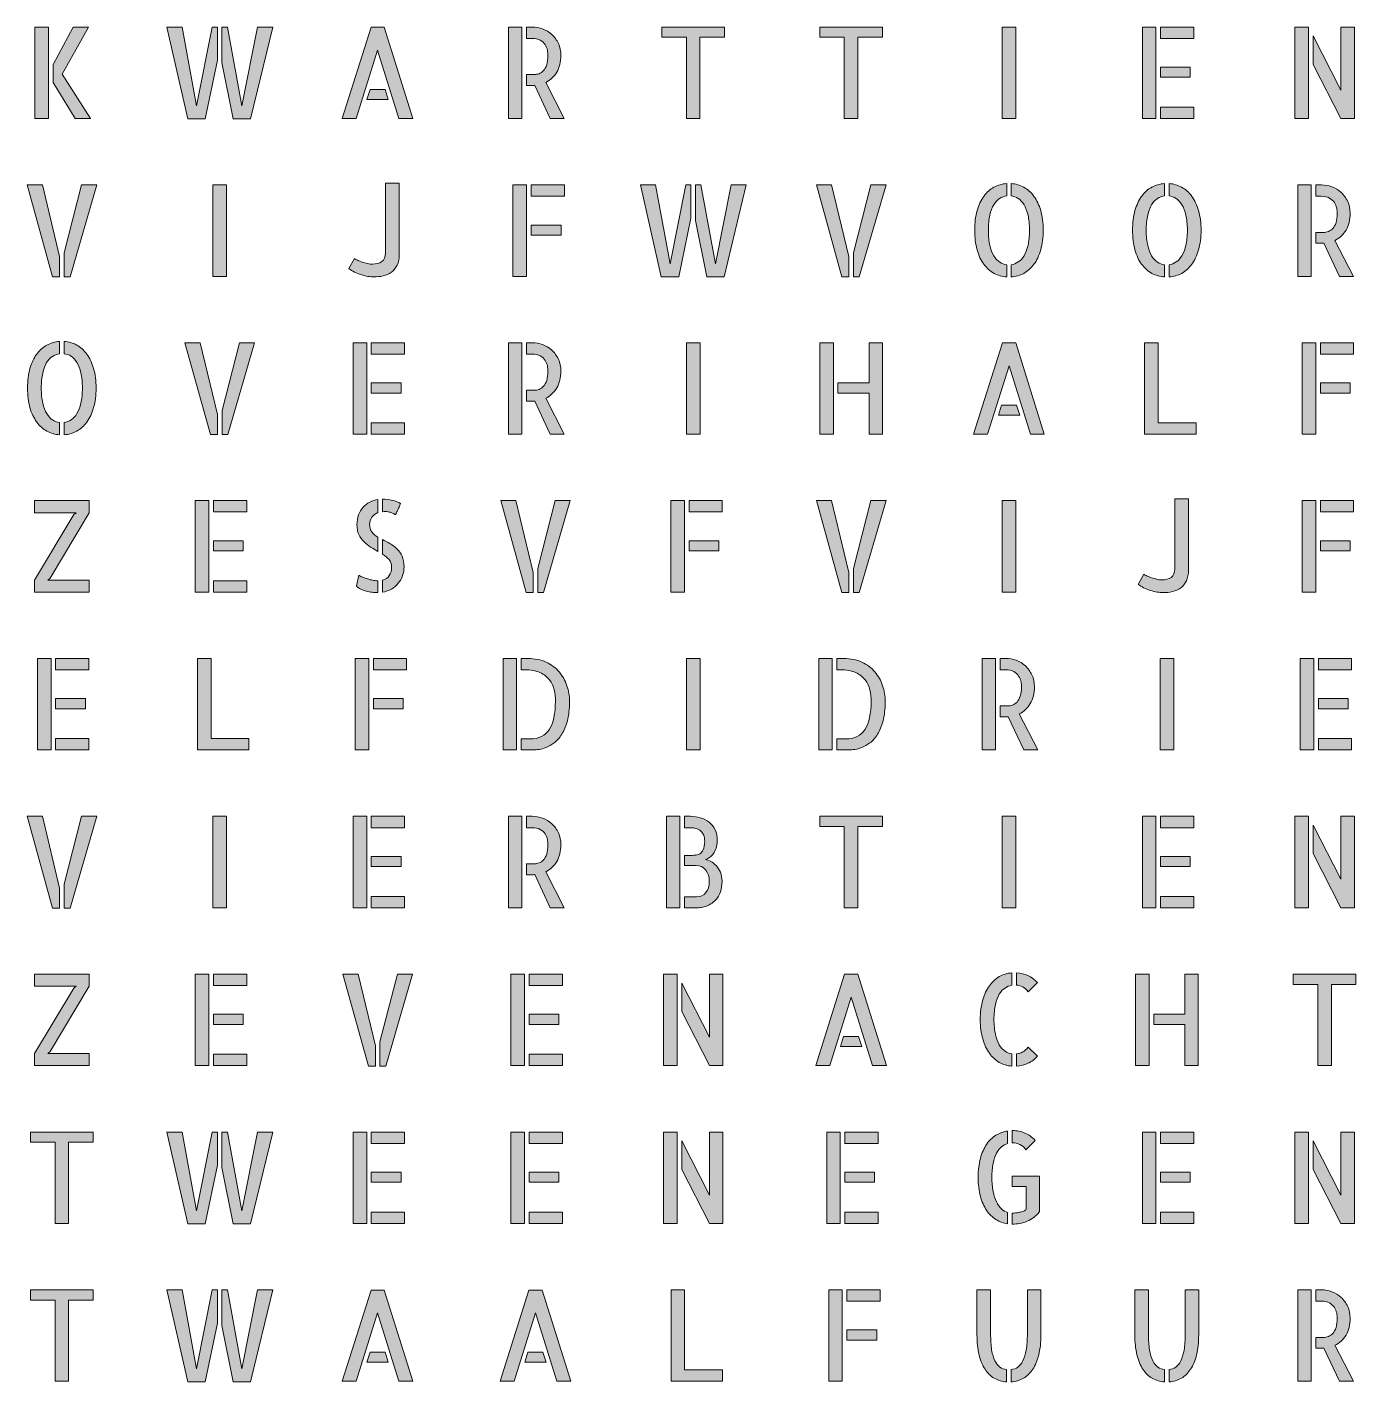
# Model space of a CAD drawing. Header units: millimetres. Extents: x 5 to 145, y -147 to -4.
import ezdxf

# ---------------------------------------------------------------- set-up
doc = ezdxf.new("R2010")
doc.units = ezdxf.units.MM
doc.header["$MEASUREMENT"] = 0
doc.layers.add('NL', color=7, linetype='Continuous', lineweight=0)

# ---------------------------------------------------------------- blocks, each defined once
blk = doc.blocks.new('Block_0')
at = {"layer": 'NL', "true_color": 0x1d1d1b, "transparency": 33554687}
h = blk.add_hatch(color=250, dxfattribs=at)
h.dxf.hatch_style = 2
edge = h.paths.add_edge_path()
edge.add_spline(control_points=[(8.36, -8.73), (8.36, -8.73), (11.37, -13.42), (11.37, -13.42), (11.37, -13.42), (9.73, -13.42), (9.73, -13.42), (9.73, -13.42), (7.42, -9.62), (7.42, -9.62), (7.42, -9.62), (7.42, -7.71), (7.42, -7.71), (7.42, -7.71), (9.52, -3.77), (9.52, -3.77), (9.52, -3.77), (11.14, -3.77), (11.14, -3.77), (11.14, -3.77), (8.36, -8.73), (8.36, -8.73)], knot_values=[0, 0, 0, 0, 1, 1, 1, 2, 2, 2, 3, 3, 3, 4, 4, 4, 5, 5, 5, 6, 6, 6, 7, 7, 7, 7], degree=3, periodic=0)
edge = h.paths.add_edge_path()
edge.add_spline(control_points=[(5.5, -13.42), (5.5, -13.42), (5.5, -3.77), (5.5, -3.77), (5.5, -3.77), (6.93, -3.77), (6.93, -3.77), (6.93, -3.77), (6.93, -13.42), (6.93, -13.42), (6.93, -13.42), (5.5, -13.42), (5.5, -13.42)], knot_values=[0, 0, 0, 0, 1, 1, 1, 2, 2, 2, 3, 3, 3, 4, 4, 4, 4], degree=3, periodic=0)
at = {"layer": 'NL'}
for points, knots in [([(5.5, -13.42), (5.5, -13.42), (5.5, -3.77), (5.5, -3.77), (5.5, -3.77), (6.93, -3.77), (6.93, -3.77), (6.93, -3.77), (6.93, -13.42), (6.93, -13.42), (6.93, -13.42), (5.5, -13.42), (5.5, -13.42)], [0, 0, 0, 0, 1, 1, 1, 2, 2, 2, 3, 3, 3, 4, 4, 4, 4]), ([(8.36, -8.73), (8.36, -8.73), (11.37, -13.42), (11.37, -13.42), (11.37, -13.42), (9.73, -13.42), (9.73, -13.42), (9.73, -13.42), (7.42, -9.62), (7.42, -9.62), (7.42, -9.62), (7.42, -7.71), (7.42, -7.71), (7.42, -7.71), (9.52, -3.77), (9.52, -3.77), (9.52, -3.77), (11.14, -3.77), (11.14, -3.77), (11.14, -3.77), (8.36, -8.73), (8.36, -8.73)], [0, 0, 0, 0, 1, 1, 1, 2, 2, 2, 3, 3, 3, 4, 4, 4, 5, 5, 5, 6, 6, 6, 7, 7, 7, 7])]:
    blk.add_open_spline(points, degree=3, knots=knots, dxfattribs=at)
blk = doc.blocks.new('Block_1')
at = {"layer": 'NL', "true_color": 0x1d1d1b, "transparency": 33554687}
h = blk.add_hatch(color=250, dxfattribs=at)
h.dxf.hatch_style = 2
edge = h.paths.add_edge_path()
edge.add_spline(control_points=[(29, -3.77), (29, -3.77), (30.6, -3.77), (30.6, -3.77), (30.6, -3.77), (28.26, -13.47), (28.26, -13.47), (28.26, -13.47), (26.42, -13.47), (26.42, -13.47), (26.42, -13.47), (25.24, -7.52), (25.24, -7.52), (25.24, -7.52), (25.24, -3.77), (25.24, -3.77), (25.24, -3.77), (25.81, -3.77), (25.81, -3.77), (25.81, -3.77), (27.34, -12.1), (27.34, -12.1), (27.34, -12.1), (29, -3.77), (29, -3.77)], knot_values=[0, 0, 0, 0, 1, 1, 1, 2, 2, 2, 3, 3, 3, 4, 4, 4, 5, 5, 5, 6, 6, 6, 7, 7, 7, 8, 8, 8, 8], degree=3, periodic=0)
edge = h.paths.add_edge_path()
edge.add_spline(control_points=[(22.56, -12.1), (22.56, -12.1), (24.21, -3.77), (24.21, -3.77), (24.21, -3.77), (24.76, -3.77), (24.76, -3.77), (24.76, -3.77), (24.76, -7.27), (24.76, -7.27), (24.76, -7.27), (23.48, -13.47), (23.48, -13.47), (23.48, -13.47), (21.63, -13.47), (21.63, -13.47), (21.63, -13.47), (19.42, -3.77), (19.42, -3.77), (19.42, -3.77), (21.03, -3.77), (21.03, -3.77), (21.03, -3.77), (22.56, -12.1), (22.56, -12.1)], knot_values=[0, 0, 0, 0, 1, 1, 1, 2, 2, 2, 3, 3, 3, 4, 4, 4, 5, 5, 5, 6, 6, 6, 7, 7, 7, 8, 8, 8, 8], degree=3, periodic=0)
at = {"layer": 'NL'}
for points in [[(22.56, -12.1), (22.56, -12.1), (24.21, -3.77), (24.21, -3.77), (24.21, -3.77), (24.76, -3.77), (24.76, -3.77), (24.76, -3.77), (24.76, -7.27), (24.76, -7.27), (24.76, -7.27), (23.48, -13.47), (23.48, -13.47), (23.48, -13.47), (21.63, -13.47), (21.63, -13.47), (21.63, -13.47), (19.42, -3.77), (19.42, -3.77), (19.42, -3.77), (21.03, -3.77), (21.03, -3.77), (21.03, -3.77), (22.56, -12.1), (22.56, -12.1)], [(29, -3.77), (29, -3.77), (30.6, -3.77), (30.6, -3.77), (30.6, -3.77), (28.26, -13.47), (28.26, -13.47), (28.26, -13.47), (26.42, -13.47), (26.42, -13.47), (26.42, -13.47), (25.24, -7.52), (25.24, -7.52), (25.24, -7.52), (25.24, -3.77), (25.24, -3.77), (25.24, -3.77), (25.81, -3.77), (25.81, -3.77), (25.81, -3.77), (27.34, -12.1), (27.34, -12.1), (27.34, -12.1), (29, -3.77), (29, -3.77)]]:
    blk.add_open_spline(points, degree=3, knots=[0, 0, 0, 0, 1, 1, 1, 2, 2, 2, 3, 3, 3, 4, 4, 4, 5, 5, 5, 6, 6, 6, 7, 7, 7, 8, 8, 8, 8], dxfattribs=at)
blk = doc.blocks.new('Block_2')
at = {"layer": 'NL', "true_color": 0x1d1d1b, "transparency": 33554687}
h = blk.add_hatch(color=250, dxfattribs=at)
h.dxf.hatch_style = 2
edge = h.paths.add_edge_path()
edge.add_spline(control_points=[(42.46, -10.36), (42.46, -10.36), (42.8, -11.42), (42.8, -11.42), (42.8, -11.42), (40.55, -11.42), (40.55, -11.42), (40.55, -11.42), (40.88, -10.36), (40.88, -10.36), (40.88, -10.36), (42.46, -10.36), (42.46, -10.36)], knot_values=[0, 0, 0, 0, 1, 1, 1, 2, 2, 2, 3, 3, 3, 4, 4, 4, 4], degree=3, periodic=0)
edge = h.paths.add_edge_path()
edge.add_spline(control_points=[(45.39, -13.42), (45.39, -13.42), (43.93, -13.42), (43.93, -13.42), (43.93, -13.42), (41.68, -6.19), (41.68, -6.19), (41.68, -6.19), (39.41, -13.42), (39.41, -13.42), (39.41, -13.42), (37.94, -13.42), (37.94, -13.42), (37.94, -13.42), (40.98, -3.78), (40.98, -3.78), (40.98, -3.78), (42.38, -3.78), (42.38, -3.78), (42.38, -3.78), (45.39, -13.42), (45.39, -13.42)], knot_values=[0, 0, 0, 0, 1, 1, 1, 2, 2, 2, 3, 3, 3, 4, 4, 4, 5, 5, 5, 6, 6, 6, 7, 7, 7, 7], degree=3, periodic=0)
at = {"layer": 'NL'}
for points, knots in [([(45.39, -13.42), (45.39, -13.42), (43.93, -13.42), (43.93, -13.42), (43.93, -13.42), (41.68, -6.19), (41.68, -6.19), (41.68, -6.19), (39.41, -13.42), (39.41, -13.42), (39.41, -13.42), (37.94, -13.42), (37.94, -13.42), (37.94, -13.42), (40.98, -3.78), (40.98, -3.78), (40.98, -3.78), (42.38, -3.78), (42.38, -3.78), (42.38, -3.78), (45.39, -13.42), (45.39, -13.42)], [0, 0, 0, 0, 1, 1, 1, 2, 2, 2, 3, 3, 3, 4, 4, 4, 5, 5, 5, 6, 6, 6, 7, 7, 7, 7]), ([(42.46, -10.36), (42.46, -10.36), (42.8, -11.42), (42.8, -11.42), (42.8, -11.42), (40.55, -11.42), (40.55, -11.42), (40.55, -11.42), (40.88, -10.36), (40.88, -10.36), (40.88, -10.36), (42.46, -10.36), (42.46, -10.36)], [0, 0, 0, 0, 1, 1, 1, 2, 2, 2, 3, 3, 3, 4, 4, 4, 4])]:
    blk.add_open_spline(points, degree=3, knots=knots, dxfattribs=at)
blk = doc.blocks.new('Block_3')
at = {"layer": 'NL', "true_color": 0x1d1d1b, "transparency": 33554687}
h = blk.add_hatch(color=250, dxfattribs=at)
h.dxf.hatch_style = 2
edge = h.paths.add_edge_path()
edge.add_spline(control_points=[(61.39, -13.42), (61.39, -13.42), (59.9, -13.42), (59.9, -13.42), (59.9, -13.42), (58.26, -9.92), (58.26, -9.92), (58.24, -9.92), (58.21, -9.93), (58.19, -9.93), (58.16, -9.93), (58.12, -9.94), (58.06, -9.94), (58.01, -9.94), (57.93, -9.94), (57.82, -9.94), (57.72, -9.94), (57.58, -9.94), (57.4, -9.94), (57.4, -9.94), (57.4, -8.78), (57.4, -8.78), (57.4, -8.78), (58.2, -8.78), (58.2, -8.78), (58.38, -8.78), (58.55, -8.75), (58.72, -8.69), (58.89, -8.62), (59.05, -8.51), (59.19, -8.37), (59.33, -8.22), (59.45, -8.01), (59.53, -7.74), (59.62, -7.48), (59.66, -7.15), (59.66, -6.76), (59.66, -6.6), (59.64, -6.42), (59.61, -6.21), (59.57, -6.01), (59.49, -5.81), (59.36, -5.62), (59.24, -5.44), (59.07, -5.28), (58.85, -5.15), (58.63, -5.03), (58.34, -4.96), (57.98, -4.96), (57.98, -4.96), (57.4, -4.96), (57.4, -4.96), (57.4, -4.96), (57.4, -3.77), (57.4, -3.77), (57.4, -3.77), (58, -3.77), (58, -3.77), (58.37, -3.77), (58.74, -3.84), (59.1, -3.97), (59.46, -4.1), (59.78, -4.29), (60.07, -4.56), (60.36, -4.82), (60.59, -5.13), (60.76, -5.51), (60.94, -5.88), (61.03, -6.29), (61.03, -6.76), (61.03, -7.45), (60.88, -8.05), (60.59, -8.54), (60.3, -9.03), (59.91, -9.39), (59.42, -9.62), (59.42, -9.62), (61.39, -13.42), (61.39, -13.42)], knot_values=[0, 0, 0, 0, 1, 1, 1, 2, 2, 2, 3, 3, 3, 4, 4, 4, 5, 5, 5, 6, 6, 6, 7, 7, 7, 8, 8, 8, 9, 9, 9, 10, 10, 10, 11, 11, 11, 12, 12, 12, 13, 13, 13, 14, 14, 14, 15, 15, 15, 16, 16, 16, 17, 17, 17, 18, 18, 18, 19, 19, 19, 20, 20, 20, 21, 21, 21, 22, 22, 22, 23, 23, 23, 24, 24, 24, 25, 25, 25, 26, 26, 26, 26], degree=3, periodic=0)
edge = h.paths.add_edge_path()
edge.add_spline(control_points=[(55.51, -3.77), (55.51, -3.77), (56.92, -3.77), (56.92, -3.77), (56.92, -3.77), (56.92, -13.42), (56.92, -13.42), (56.92, -13.42), (55.51, -13.42), (55.51, -13.42), (55.51, -13.42), (55.51, -3.77), (55.51, -3.77)], knot_values=[0, 0, 0, 0, 1, 1, 1, 2, 2, 2, 3, 3, 3, 4, 4, 4, 4], degree=3, periodic=0)
at = {"layer": 'NL'}
for points, knots in [([(55.51, -3.77), (55.51, -3.77), (56.92, -3.77), (56.92, -3.77), (56.92, -3.77), (56.92, -13.42), (56.92, -13.42), (56.92, -13.42), (55.51, -13.42), (55.51, -13.42), (55.51, -13.42), (55.51, -3.77), (55.51, -3.77)], [0, 0, 0, 0, 1, 1, 1, 2, 2, 2, 3, 3, 3, 4, 4, 4, 4]), ([(61.39, -13.42), (61.39, -13.42), (59.9, -13.42), (59.9, -13.42), (59.9, -13.42), (58.26, -9.92), (58.26, -9.92), (58.24, -9.92), (58.21, -9.93), (58.19, -9.93), (58.16, -9.93), (58.12, -9.94), (58.06, -9.94), (58.01, -9.94), (57.93, -9.94), (57.82, -9.94), (57.72, -9.94), (57.58, -9.94), (57.4, -9.94), (57.4, -9.94), (57.4, -8.78), (57.4, -8.78), (57.4, -8.78), (58.2, -8.78), (58.2, -8.78), (58.38, -8.78), (58.55, -8.75), (58.72, -8.69), (58.89, -8.62), (59.05, -8.51), (59.19, -8.37), (59.33, -8.22), (59.45, -8.01), (59.53, -7.74), (59.62, -7.48), (59.66, -7.15), (59.66, -6.76), (59.66, -6.6), (59.64, -6.42), (59.61, -6.21), (59.57, -6.01), (59.49, -5.81), (59.36, -5.62), (59.24, -5.44), (59.07, -5.28), (58.85, -5.15), (58.63, -5.03), (58.34, -4.96), (57.98, -4.96), (57.98, -4.96), (57.4, -4.96), (57.4, -4.96), (57.4, -4.96), (57.4, -3.77), (57.4, -3.77), (57.4, -3.77), (58, -3.77), (58, -3.77), (58.37, -3.77), (58.74, -3.84), (59.1, -3.97), (59.46, -4.1), (59.78, -4.29), (60.07, -4.56), (60.36, -4.82), (60.59, -5.13), (60.76, -5.51), (60.94, -5.88), (61.03, -6.29), (61.03, -6.76), (61.03, -7.45), (60.88, -8.05), (60.59, -8.54), (60.3, -9.03), (59.91, -9.39), (59.42, -9.62), (59.42, -9.62), (61.39, -13.42), (61.39, -13.42)], [0, 0, 0, 0, 1, 1, 1, 2, 2, 2, 3, 3, 3, 4, 4, 4, 5, 5, 5, 6, 6, 6, 7, 7, 7, 8, 8, 8, 9, 9, 9, 10, 10, 10, 11, 11, 11, 12, 12, 12, 13, 13, 13, 14, 14, 14, 15, 15, 15, 16, 16, 16, 17, 17, 17, 18, 18, 18, 19, 19, 19, 20, 20, 20, 21, 21, 21, 22, 22, 22, 23, 23, 23, 24, 24, 24, 25, 25, 25, 26, 26, 26, 26])]:
    blk.add_open_spline(points, degree=3, knots=knots, dxfattribs=at)
blk = doc.blocks.new('Block_4')
at = {"layer": 'NL', "true_color": 0x1d1d1b, "transparency": 33554687}
h = blk.add_hatch(color=250, dxfattribs=at)
h.dxf.hatch_style = 2
edge = h.paths.add_edge_path()
edge.add_spline(control_points=[(78.3, -3.77), (78.3, -3.77), (78.3, -4.84), (78.3, -4.84), (78.3, -4.84), (75.71, -4.84), (75.71, -4.84), (75.71, -4.84), (75.71, -13.42), (75.71, -13.42), (75.71, -13.42), (74.29, -13.42), (74.29, -13.42), (74.29, -13.42), (74.29, -4.84), (74.29, -4.84), (74.29, -4.84), (71.7, -4.84), (71.7, -4.84), (71.7, -4.84), (71.7, -3.77), (71.7, -3.77), (71.7, -3.77), (78.3, -3.77), (78.3, -3.77)], knot_values=[0, 0, 0, 0, 1, 1, 1, 2, 2, 2, 3, 3, 3, 4, 4, 4, 5, 5, 5, 6, 6, 6, 7, 7, 7, 8, 8, 8, 8], degree=3, periodic=0)
at = {"layer": 'NL'}
blk.add_open_spline([(78.3, -3.77), (78.3, -3.77), (78.3, -4.84), (78.3, -4.84), (78.3, -4.84), (75.71, -4.84), (75.71, -4.84), (75.71, -4.84), (75.71, -13.42), (75.71, -13.42), (75.71, -13.42), (74.29, -13.42), (74.29, -13.42), (74.29, -13.42), (74.29, -4.84), (74.29, -4.84), (74.29, -4.84), (71.7, -4.84), (71.7, -4.84), (71.7, -4.84), (71.7, -3.77), (71.7, -3.77), (71.7, -3.77), (78.3, -3.77), (78.3, -3.77)], degree=3, knots=[0, 0, 0, 0, 1, 1, 1, 2, 2, 2, 3, 3, 3, 4, 4, 4, 5, 5, 5, 6, 6, 6, 7, 7, 7, 8, 8, 8, 8], dxfattribs=at)
blk = doc.blocks.new('Block_5')
at = {"layer": 'NL', "true_color": 0x1d1d1b, "transparency": 33554687}
h = blk.add_hatch(color=250, dxfattribs=at)
h.dxf.hatch_style = 2
edge = h.paths.add_edge_path()
edge.add_spline(control_points=[(94.97, -3.77), (94.97, -3.77), (94.97, -4.84), (94.97, -4.84), (94.97, -4.84), (92.38, -4.84), (92.38, -4.84), (92.38, -4.84), (92.38, -13.42), (92.38, -13.42), (92.38, -13.42), (90.95, -13.42), (90.95, -13.42), (90.95, -13.42), (90.95, -4.84), (90.95, -4.84), (90.95, -4.84), (88.36, -4.84), (88.36, -4.84), (88.36, -4.84), (88.36, -3.77), (88.36, -3.77), (88.36, -3.77), (94.97, -3.77), (94.97, -3.77)], knot_values=[0, 0, 0, 0, 1, 1, 1, 2, 2, 2, 3, 3, 3, 4, 4, 4, 5, 5, 5, 6, 6, 6, 7, 7, 7, 8, 8, 8, 8], degree=3, periodic=0)
at = {"layer": 'NL'}
blk.add_open_spline([(94.97, -3.77), (94.97, -3.77), (94.97, -4.84), (94.97, -4.84), (94.97, -4.84), (92.38, -4.84), (92.38, -4.84), (92.38, -4.84), (92.38, -13.42), (92.38, -13.42), (92.38, -13.42), (90.95, -13.42), (90.95, -13.42), (90.95, -13.42), (90.95, -4.84), (90.95, -4.84), (90.95, -4.84), (88.36, -4.84), (88.36, -4.84), (88.36, -4.84), (88.36, -3.77), (88.36, -3.77), (88.36, -3.77), (94.97, -3.77), (94.97, -3.77)], degree=3, knots=[0, 0, 0, 0, 1, 1, 1, 2, 2, 2, 3, 3, 3, 4, 4, 4, 5, 5, 5, 6, 6, 6, 7, 7, 7, 8, 8, 8, 8], dxfattribs=at)
blk = doc.blocks.new('Block_6')
at = {"layer": 'NL', "true_color": 0x1d1d1b, "transparency": 33554687}
h = blk.add_hatch(color=250, dxfattribs=at)
h.dxf.hatch_style = 2
edge = h.paths.add_edge_path()
edge.add_spline(control_points=[(109.06, -13.42), (109.06, -13.42), (107.63, -13.42), (107.63, -13.42), (107.63, -13.42), (107.63, -3.77), (107.63, -3.77), (107.63, -3.77), (109.06, -3.77), (109.06, -3.77), (109.06, -3.77), (109.06, -13.42), (109.06, -13.42)], knot_values=[0, 0, 0, 0, 1, 1, 1, 2, 2, 2, 3, 3, 3, 4, 4, 4, 4], degree=3, periodic=0)
at = {"layer": 'NL'}
blk.add_open_spline([(109.06, -13.42), (109.06, -13.42), (107.63, -13.42), (107.63, -13.42), (107.63, -13.42), (107.63, -3.77), (107.63, -3.77), (107.63, -3.77), (109.06, -3.77), (109.06, -3.77), (109.06, -3.77), (109.06, -13.42), (109.06, -13.42)], degree=3, knots=[0, 0, 0, 0, 1, 1, 1, 2, 2, 2, 3, 3, 3, 4, 4, 4, 4], dxfattribs=at)
blk = doc.blocks.new('Block_7')
at = {"layer": 'NL', "true_color": 0x1d1d1b, "transparency": 33554687}
h = blk.add_hatch(color=250, dxfattribs=at)
h.dxf.hatch_style = 2
edge = h.paths.add_edge_path()
edge.add_spline(control_points=[(124.34, -12.23), (124.34, -12.23), (127.85, -12.23), (127.85, -12.23), (127.85, -12.23), (127.85, -13.42), (127.85, -13.42), (127.85, -13.42), (124.34, -13.42), (124.34, -13.42), (124.34, -13.42), (124.34, -12.23), (124.34, -12.23)], knot_values=[0, 0, 0, 0, 1, 1, 1, 2, 2, 2, 3, 3, 3, 4, 4, 4, 4], degree=3, periodic=0)
edge = h.paths.add_edge_path()
edge.add_spline(control_points=[(127.48, -9.07), (127.48, -9.07), (124.34, -9.07), (124.34, -9.07), (124.34, -9.07), (124.34, -8), (124.34, -8), (124.34, -8), (127.48, -8), (127.48, -8), (127.48, -8), (127.48, -9.07), (127.48, -9.07)], knot_values=[0, 0, 0, 0, 1, 1, 1, 2, 2, 2, 3, 3, 3, 4, 4, 4, 4], degree=3, periodic=0)
edge = h.paths.add_edge_path()
edge.add_spline(control_points=[(127.85, -3.77), (127.85, -3.77), (127.85, -4.96), (127.85, -4.96), (127.85, -4.96), (124.34, -4.96), (124.34, -4.96), (124.34, -4.96), (124.34, -3.77), (124.34, -3.77), (124.34, -3.77), (127.85, -3.77), (127.85, -3.77)], knot_values=[0, 0, 0, 0, 1, 1, 1, 2, 2, 2, 3, 3, 3, 4, 4, 4, 4], degree=3, periodic=0)
edge = h.paths.add_edge_path()
edge.add_spline(control_points=[(122.42, -3.77), (122.42, -3.77), (123.86, -3.77), (123.86, -3.77), (123.86, -3.77), (123.86, -13.42), (123.86, -13.42), (123.86, -13.42), (122.42, -13.42), (122.42, -13.42), (122.42, -13.42), (122.42, -3.77), (122.42, -3.77)], knot_values=[0, 0, 0, 0, 1, 1, 1, 2, 2, 2, 3, 3, 3, 4, 4, 4, 4], degree=3, periodic=0)
at = {"layer": 'NL'}
for points in [[(122.42, -3.77), (122.42, -3.77), (123.86, -3.77), (123.86, -3.77), (123.86, -3.77), (123.86, -13.42), (123.86, -13.42), (123.86, -13.42), (122.42, -13.42), (122.42, -13.42), (122.42, -13.42), (122.42, -3.77), (122.42, -3.77)], [(127.85, -3.77), (127.85, -3.77), (127.85, -4.96), (127.85, -4.96), (127.85, -4.96), (124.34, -4.96), (124.34, -4.96), (124.34, -4.96), (124.34, -3.77), (124.34, -3.77), (124.34, -3.77), (127.85, -3.77), (127.85, -3.77)], [(127.48, -9.07), (127.48, -9.07), (124.34, -9.07), (124.34, -9.07), (124.34, -9.07), (124.34, -8), (124.34, -8), (124.34, -8), (127.48, -8), (127.48, -8), (127.48, -8), (127.48, -9.07), (127.48, -9.07)], [(124.34, -12.23), (124.34, -12.23), (127.85, -12.23), (127.85, -12.23), (127.85, -12.23), (127.85, -13.42), (127.85, -13.42), (127.85, -13.42), (124.34, -13.42), (124.34, -13.42), (124.34, -13.42), (124.34, -12.23), (124.34, -12.23)]]:
    blk.add_open_spline(points, degree=3, knots=[0, 0, 0, 0, 1, 1, 1, 2, 2, 2, 3, 3, 3, 4, 4, 4, 4], dxfattribs=at)
blk = doc.blocks.new('Block_8')
at = {"layer": 'NL', "true_color": 0x1d1d1b, "transparency": 33554687}
h = blk.add_hatch(color=250, dxfattribs=at)
h.dxf.hatch_style = 2
edge = h.paths.add_edge_path()
edge.add_spline(control_points=[(143.37, -3.77), (143.37, -3.77), (144.81, -3.77), (144.81, -3.77), (144.81, -3.77), (144.81, -13.42), (144.81, -13.42), (144.81, -13.42), (143.37, -13.42), (143.37, -13.42), (143.37, -13.42), (140.45, -7.71), (140.45, -7.71), (140.45, -7.71), (140.45, -4.7), (140.45, -4.7), (140.45, -4.7), (143.37, -10.42), (143.37, -10.42), (143.37, -10.42), (143.37, -3.77), (143.37, -3.77)], knot_values=[0, 0, 0, 0, 1, 1, 1, 2, 2, 2, 3, 3, 3, 4, 4, 4, 5, 5, 5, 6, 6, 6, 7, 7, 7, 7], degree=3, periodic=0)
edge = h.paths.add_edge_path()
edge.add_spline(control_points=[(138.53, -13.42), (138.53, -13.42), (138.53, -3.77), (138.53, -3.77), (138.53, -3.77), (139.97, -3.77), (139.97, -3.77), (139.97, -3.77), (139.97, -13.42), (139.97, -13.42), (139.97, -13.42), (138.53, -13.42), (138.53, -13.42)], knot_values=[0, 0, 0, 0, 1, 1, 1, 2, 2, 2, 3, 3, 3, 4, 4, 4, 4], degree=3, periodic=0)
at = {"layer": 'NL'}
for points, knots in [([(138.53, -13.42), (138.53, -13.42), (138.53, -3.77), (138.53, -3.77), (138.53, -3.77), (139.97, -3.77), (139.97, -3.77), (139.97, -3.77), (139.97, -13.42), (139.97, -13.42), (139.97, -13.42), (138.53, -13.42), (138.53, -13.42)], [0, 0, 0, 0, 1, 1, 1, 2, 2, 2, 3, 3, 3, 4, 4, 4, 4]), ([(143.37, -3.77), (143.37, -3.77), (144.81, -3.77), (144.81, -3.77), (144.81, -3.77), (144.81, -13.42), (144.81, -13.42), (144.81, -13.42), (143.37, -13.42), (143.37, -13.42), (143.37, -13.42), (140.45, -7.71), (140.45, -7.71), (140.45, -7.71), (140.45, -4.7), (140.45, -4.7), (140.45, -4.7), (143.37, -10.42), (143.37, -10.42), (143.37, -10.42), (143.37, -3.77), (143.37, -3.77)], [0, 0, 0, 0, 1, 1, 1, 2, 2, 2, 3, 3, 3, 4, 4, 4, 5, 5, 5, 6, 6, 6, 7, 7, 7, 7])]:
    blk.add_open_spline(points, degree=3, knots=knots, dxfattribs=at)
blk = doc.blocks.new('Block_9')
at = {"layer": 'NL', "true_color": 0x1d1d1b, "transparency": 33554687}
h = blk.add_hatch(color=250, dxfattribs=at)
h.dxf.hatch_style = 2
edge = h.paths.add_edge_path()
edge.add_spline(control_points=[(10.42, -20.44), (10.42, -20.44), (12.02, -20.44), (12.02, -20.44), (12.02, -20.44), (9.2, -30.14), (9.2, -30.14), (9.2, -30.14), (8.59, -30.14), (8.59, -30.14), (8.59, -30.14), (8.59, -27.59), (8.59, -27.59), (8.59, -27.59), (10.42, -20.44), (10.42, -20.44)], knot_values=[0, 0, 0, 0, 1, 1, 1, 2, 2, 2, 3, 3, 3, 4, 4, 4, 5, 5, 5, 5], degree=3, periodic=0)
edge = h.paths.add_edge_path()
edge.add_spline(control_points=[(4.67, -20.44), (4.67, -20.44), (6.28, -20.44), (6.28, -20.44), (6.28, -20.44), (8.1, -28), (8.1, -28), (8.1, -28), (8.1, -30.14), (8.1, -30.14), (8.1, -30.14), (7.36, -30.14), (7.36, -30.14), (7.36, -30.14), (4.67, -20.44), (4.67, -20.44)], knot_values=[0, 0, 0, 0, 1, 1, 1, 2, 2, 2, 3, 3, 3, 4, 4, 4, 5, 5, 5, 5], degree=3, periodic=0)
at = {"layer": 'NL'}
for points in [[(4.67, -20.44), (4.67, -20.44), (6.28, -20.44), (6.28, -20.44), (6.28, -20.44), (8.1, -28), (8.1, -28), (8.1, -28), (8.1, -30.14), (8.1, -30.14), (8.1, -30.14), (7.36, -30.14), (7.36, -30.14), (7.36, -30.14), (4.67, -20.44), (4.67, -20.44)], [(10.42, -20.44), (10.42, -20.44), (12.02, -20.44), (12.02, -20.44), (12.02, -20.44), (9.2, -30.14), (9.2, -30.14), (9.2, -30.14), (8.59, -30.14), (8.59, -30.14), (8.59, -30.14), (8.59, -27.59), (8.59, -27.59), (8.59, -27.59), (10.42, -20.44), (10.42, -20.44)]]:
    blk.add_open_spline(points, degree=3, knots=[0, 0, 0, 0, 1, 1, 1, 2, 2, 2, 3, 3, 3, 4, 4, 4, 5, 5, 5, 5], dxfattribs=at)
blk = doc.blocks.new('Block_10')
at = {"layer": 'NL', "true_color": 0x1d1d1b, "transparency": 33554687}
h = blk.add_hatch(color=250, dxfattribs=at)
h.dxf.hatch_style = 2
edge = h.paths.add_edge_path()
edge.add_spline(control_points=[(25.73, -30.09), (25.73, -30.09), (24.29, -30.09), (24.29, -30.09), (24.29, -30.09), (24.29, -20.44), (24.29, -20.44), (24.29, -20.44), (25.73, -20.44), (25.73, -20.44), (25.73, -20.44), (25.73, -30.09), (25.73, -30.09)], knot_values=[0, 0, 0, 0, 1, 1, 1, 2, 2, 2, 3, 3, 3, 4, 4, 4, 4], degree=3, periodic=0)
at = {"layer": 'NL'}
blk.add_open_spline([(25.73, -30.09), (25.73, -30.09), (24.29, -30.09), (24.29, -30.09), (24.29, -30.09), (24.29, -20.44), (24.29, -20.44), (24.29, -20.44), (25.73, -20.44), (25.73, -20.44), (25.73, -20.44), (25.73, -30.09), (25.73, -30.09)], degree=3, knots=[0, 0, 0, 0, 1, 1, 1, 2, 2, 2, 3, 3, 3, 4, 4, 4, 4], dxfattribs=at)
blk = doc.blocks.new('Block_11')
at = {"layer": 'NL', "true_color": 0x1d1d1b, "transparency": 33554687}
h = blk.add_hatch(color=250, dxfattribs=at)
h.dxf.hatch_style = 2
edge = h.paths.add_edge_path()
edge.add_spline(control_points=[(43.96, -20.24), (43.96, -20.24), (43.96, -27.76), (43.96, -27.76), (43.96, -28.21), (43.88, -28.59), (43.73, -28.9), (43.58, -29.21), (43.38, -29.46), (43.13, -29.65), (42.88, -29.84), (42.59, -29.97), (42.27, -30.04), (41.94, -30.11), (41.61, -30.15), (41.26, -30.15), (41.09, -30.15), (40.89, -30.13), (40.65, -30.09), (40.42, -30.05), (40.18, -29.99), (39.94, -29.91), (39.69, -29.83), (39.45, -29.73), (39.22, -29.63), (39, -29.52), (38.8, -29.41), (38.65, -29.27), (38.65, -29.27), (39.25, -28.21), (39.25, -28.21), (39.33, -28.28), (39.44, -28.34), (39.58, -28.4), (39.73, -28.47), (39.89, -28.53), (40.06, -28.59), (40.23, -28.64), (40.41, -28.69), (40.6, -28.74), (40.79, -28.78), (40.97, -28.8), (41.13, -28.8), (41.55, -28.8), (41.88, -28.71), (42.13, -28.53), (42.37, -28.36), (42.5, -28.05), (42.52, -27.62), (42.52, -27.62), (42.52, -20.24), (42.52, -20.24), (42.52, -20.24), (43.96, -20.24), (43.96, -20.24)], knot_values=[0, 0, 0, 0, 1, 1, 1, 2, 2, 2, 3, 3, 3, 4, 4, 4, 5, 5, 5, 6, 6, 6, 7, 7, 7, 8, 8, 8, 9, 9, 9, 10, 10, 10, 11, 11, 11, 12, 12, 12, 13, 13, 13, 14, 14, 14, 15, 15, 15, 16, 16, 16, 17, 17, 17, 18, 18, 18, 18], degree=3, periodic=0)
at = {"layer": 'NL'}
blk.add_open_spline([(43.96, -20.24), (43.96, -20.24), (43.96, -27.76), (43.96, -27.76), (43.96, -28.21), (43.88, -28.59), (43.73, -28.9), (43.58, -29.21), (43.38, -29.46), (43.13, -29.65), (42.88, -29.84), (42.59, -29.97), (42.27, -30.04), (41.94, -30.11), (41.61, -30.15), (41.26, -30.15), (41.09, -30.15), (40.89, -30.13), (40.65, -30.09), (40.42, -30.05), (40.18, -29.99), (39.94, -29.91), (39.69, -29.83), (39.45, -29.73), (39.22, -29.63), (39, -29.52), (38.8, -29.41), (38.65, -29.27), (38.65, -29.27), (39.25, -28.21), (39.25, -28.21), (39.33, -28.28), (39.44, -28.34), (39.58, -28.4), (39.73, -28.47), (39.89, -28.53), (40.06, -28.59), (40.23, -28.64), (40.41, -28.69), (40.6, -28.74), (40.79, -28.78), (40.97, -28.8), (41.13, -28.8), (41.55, -28.8), (41.88, -28.71), (42.13, -28.53), (42.37, -28.36), (42.5, -28.05), (42.52, -27.62), (42.52, -27.62), (42.52, -20.24), (42.52, -20.24), (42.52, -20.24), (43.96, -20.24), (43.96, -20.24)], degree=3, knots=[0, 0, 0, 0, 1, 1, 1, 2, 2, 2, 3, 3, 3, 4, 4, 4, 5, 5, 5, 6, 6, 6, 7, 7, 7, 8, 8, 8, 9, 9, 9, 10, 10, 10, 11, 11, 11, 12, 12, 12, 13, 13, 13, 14, 14, 14, 15, 15, 15, 16, 16, 16, 17, 17, 17, 18, 18, 18, 18], dxfattribs=at)
blk = doc.blocks.new('Block_12')
at = {"layer": 'NL', "true_color": 0x1d1d1b, "transparency": 33554687}
h = blk.add_hatch(color=250, dxfattribs=at)
h.dxf.hatch_style = 2
edge = h.paths.add_edge_path()
edge.add_spline(control_points=[(61.04, -25.74), (61.04, -25.74), (57.89, -25.74), (57.89, -25.74), (57.89, -25.74), (57.89, -24.67), (57.89, -24.67), (57.89, -24.67), (61.04, -24.67), (61.04, -24.67), (61.04, -24.67), (61.04, -25.74), (61.04, -25.74)], knot_values=[0, 0, 0, 0, 1, 1, 1, 2, 2, 2, 3, 3, 3, 4, 4, 4, 4], degree=3, periodic=0)
edge = h.paths.add_edge_path()
edge.add_spline(control_points=[(61.4, -20.44), (61.4, -20.44), (61.4, -21.63), (61.4, -21.63), (61.4, -21.63), (57.89, -21.63), (57.89, -21.63), (57.89, -21.63), (57.89, -20.44), (57.89, -20.44), (57.89, -20.44), (61.4, -20.44), (61.4, -20.44)], knot_values=[0, 0, 0, 0, 1, 1, 1, 2, 2, 2, 3, 3, 3, 4, 4, 4, 4], degree=3, periodic=0)
edge = h.paths.add_edge_path()
edge.add_spline(control_points=[(55.97, -20.44), (55.97, -20.44), (57.41, -20.44), (57.41, -20.44), (57.41, -20.44), (57.41, -30.09), (57.41, -30.09), (57.41, -30.09), (55.97, -30.09), (55.97, -30.09), (55.97, -30.09), (55.97, -20.44), (55.97, -20.44)], knot_values=[0, 0, 0, 0, 1, 1, 1, 2, 2, 2, 3, 3, 3, 4, 4, 4, 4], degree=3, periodic=0)
at = {"layer": 'NL'}
for points in [[(55.97, -20.44), (55.97, -20.44), (57.41, -20.44), (57.41, -20.44), (57.41, -20.44), (57.41, -30.09), (57.41, -30.09), (57.41, -30.09), (55.97, -30.09), (55.97, -30.09), (55.97, -30.09), (55.97, -20.44), (55.97, -20.44)], [(61.4, -20.44), (61.4, -20.44), (61.4, -21.63), (61.4, -21.63), (61.4, -21.63), (57.89, -21.63), (57.89, -21.63), (57.89, -21.63), (57.89, -20.44), (57.89, -20.44), (57.89, -20.44), (61.4, -20.44), (61.4, -20.44)], [(61.04, -25.74), (61.04, -25.74), (57.89, -25.74), (57.89, -25.74), (57.89, -25.74), (57.89, -24.67), (57.89, -24.67), (57.89, -24.67), (61.04, -24.67), (61.04, -24.67), (61.04, -24.67), (61.04, -25.74), (61.04, -25.74)]]:
    blk.add_open_spline(points, degree=3, knots=[0, 0, 0, 0, 1, 1, 1, 2, 2, 2, 3, 3, 3, 4, 4, 4, 4], dxfattribs=at)
blk = doc.blocks.new('Block_13')
at = {"layer": 'NL', "true_color": 0x1d1d1b, "transparency": 33554687}
h = blk.add_hatch(color=250, dxfattribs=at)
h.dxf.hatch_style = 2
edge = h.paths.add_edge_path()
edge.add_spline(control_points=[(79, -20.44), (79, -20.44), (80.6, -20.44), (80.6, -20.44), (80.6, -20.44), (78.26, -30.14), (78.26, -30.14), (78.26, -30.14), (76.42, -30.14), (76.42, -30.14), (76.42, -30.14), (75.24, -24.18), (75.24, -24.18), (75.24, -24.18), (75.24, -20.44), (75.24, -20.44), (75.24, -20.44), (75.81, -20.44), (75.81, -20.44), (75.81, -20.44), (77.34, -28.76), (77.34, -28.76), (77.34, -28.76), (79, -20.44), (79, -20.44)], knot_values=[0, 0, 0, 0, 1, 1, 1, 2, 2, 2, 3, 3, 3, 4, 4, 4, 5, 5, 5, 6, 6, 6, 7, 7, 7, 8, 8, 8, 8], degree=3, periodic=0)
edge = h.paths.add_edge_path()
edge.add_spline(control_points=[(72.56, -28.76), (72.56, -28.76), (74.21, -20.44), (74.21, -20.44), (74.21, -20.44), (74.76, -20.44), (74.76, -20.44), (74.76, -20.44), (74.76, -23.93), (74.76, -23.93), (74.76, -23.93), (73.48, -30.14), (73.48, -30.14), (73.48, -30.14), (71.63, -30.14), (71.63, -30.14), (71.63, -30.14), (69.42, -20.44), (69.42, -20.44), (69.42, -20.44), (71.03, -20.44), (71.03, -20.44), (71.03, -20.44), (72.56, -28.76), (72.56, -28.76)], knot_values=[0, 0, 0, 0, 1, 1, 1, 2, 2, 2, 3, 3, 3, 4, 4, 4, 5, 5, 5, 6, 6, 6, 7, 7, 7, 8, 8, 8, 8], degree=3, periodic=0)
at = {"layer": 'NL'}
for points in [[(72.56, -28.76), (72.56, -28.76), (74.21, -20.44), (74.21, -20.44), (74.21, -20.44), (74.76, -20.44), (74.76, -20.44), (74.76, -20.44), (74.76, -23.93), (74.76, -23.93), (74.76, -23.93), (73.48, -30.14), (73.48, -30.14), (73.48, -30.14), (71.63, -30.14), (71.63, -30.14), (71.63, -30.14), (69.42, -20.44), (69.42, -20.44), (69.42, -20.44), (71.03, -20.44), (71.03, -20.44), (71.03, -20.44), (72.56, -28.76), (72.56, -28.76)], [(79, -20.44), (79, -20.44), (80.6, -20.44), (80.6, -20.44), (80.6, -20.44), (78.26, -30.14), (78.26, -30.14), (78.26, -30.14), (76.42, -30.14), (76.42, -30.14), (76.42, -30.14), (75.24, -24.18), (75.24, -24.18), (75.24, -24.18), (75.24, -20.44), (75.24, -20.44), (75.24, -20.44), (75.81, -20.44), (75.81, -20.44), (75.81, -20.44), (77.34, -28.76), (77.34, -28.76), (77.34, -28.76), (79, -20.44), (79, -20.44)]]:
    blk.add_open_spline(points, degree=3, knots=[0, 0, 0, 0, 1, 1, 1, 2, 2, 2, 3, 3, 3, 4, 4, 4, 5, 5, 5, 6, 6, 6, 7, 7, 7, 8, 8, 8, 8], dxfattribs=at)
blk = doc.blocks.new('Block_14')
at = {"layer": 'NL', "true_color": 0x1d1d1b, "transparency": 33554687}
h = blk.add_hatch(color=250, dxfattribs=at)
h.dxf.hatch_style = 2
edge = h.paths.add_edge_path()
edge.add_spline(control_points=[(93.76, -20.44), (93.76, -20.44), (95.36, -20.44), (95.36, -20.44), (95.36, -20.44), (92.53, -30.14), (92.53, -30.14), (92.53, -30.14), (91.92, -30.14), (91.92, -30.14), (91.92, -30.14), (91.92, -27.59), (91.92, -27.59), (91.92, -27.59), (93.76, -20.44), (93.76, -20.44)], knot_values=[0, 0, 0, 0, 1, 1, 1, 2, 2, 2, 3, 3, 3, 4, 4, 4, 5, 5, 5, 5], degree=3, periodic=0)
edge = h.paths.add_edge_path()
edge.add_spline(control_points=[(88, -20.44), (88, -20.44), (89.61, -20.44), (89.61, -20.44), (89.61, -20.44), (91.44, -28), (91.44, -28), (91.44, -28), (91.44, -30.14), (91.44, -30.14), (91.44, -30.14), (90.7, -30.14), (90.7, -30.14), (90.7, -30.14), (88, -20.44), (88, -20.44)], knot_values=[0, 0, 0, 0, 1, 1, 1, 2, 2, 2, 3, 3, 3, 4, 4, 4, 5, 5, 5, 5], degree=3, periodic=0)
at = {"layer": 'NL'}
for points in [[(88, -20.44), (88, -20.44), (89.61, -20.44), (89.61, -20.44), (89.61, -20.44), (91.44, -28), (91.44, -28), (91.44, -28), (91.44, -30.14), (91.44, -30.14), (91.44, -30.14), (90.7, -30.14), (90.7, -30.14), (90.7, -30.14), (88, -20.44), (88, -20.44)], [(93.76, -20.44), (93.76, -20.44), (95.36, -20.44), (95.36, -20.44), (95.36, -20.44), (92.53, -30.14), (92.53, -30.14), (92.53, -30.14), (91.92, -30.14), (91.92, -30.14), (91.92, -30.14), (91.92, -27.59), (91.92, -27.59), (91.92, -27.59), (93.76, -20.44), (93.76, -20.44)]]:
    blk.add_open_spline(points, degree=3, knots=[0, 0, 0, 0, 1, 1, 1, 2, 2, 2, 3, 3, 3, 4, 4, 4, 5, 5, 5, 5], dxfattribs=at)
blk = doc.blocks.new('Block_15')
at = {"layer": 'NL', "true_color": 0x1d1d1b, "transparency": 33554687}
h = blk.add_hatch(color=250, dxfattribs=at)
h.dxf.hatch_style = 2
edge = h.paths.add_edge_path()
edge.add_spline(control_points=[(108.57, -20.29), (109.05, -20.32), (109.49, -20.45), (109.91, -20.67), (110.32, -20.9), (110.67, -21.22), (110.98, -21.64), (111.28, -22.05), (111.52, -22.56), (111.69, -23.15), (111.86, -23.75), (111.95, -24.44), (111.95, -25.22), (111.95, -25.99), (111.86, -26.68), (111.69, -27.28), (111.52, -27.89), (111.28, -28.4), (110.98, -28.81), (110.67, -29.22), (110.32, -29.54), (109.91, -29.77), (109.5, -29.99), (109.06, -30.12), (108.57, -30.15), (108.57, -30.15), (108.57, -28.86), (108.57, -28.86), (108.84, -28.82), (109.09, -28.73), (109.32, -28.57), (109.56, -28.42), (109.76, -28.2), (109.94, -27.91), (110.11, -27.61), (110.24, -27.25), (110.35, -26.81), (110.45, -26.37), (110.5, -25.84), (110.51, -25.22), (110.5, -24.6), (110.45, -24.07), (110.35, -23.63), (110.24, -23.18), (110.11, -22.82), (109.93, -22.53), (109.75, -22.23), (109.55, -22.01), (109.31, -21.86), (109.08, -21.71), (108.83, -21.62), (108.57, -21.59), (108.57, -21.59), (108.57, -20.29), (108.57, -20.29)], knot_values=[0, 0, 0, 0, 1, 1, 1, 2, 2, 2, 3, 3, 3, 4, 4, 4, 5, 5, 5, 6, 6, 6, 7, 7, 7, 8, 8, 8, 9, 9, 9, 10, 10, 10, 11, 11, 11, 12, 12, 12, 13, 13, 13, 14, 14, 14, 15, 15, 15, 16, 16, 16, 17, 17, 17, 18, 18, 18, 18], degree=3, periodic=0)
edge = h.paths.add_edge_path()
edge.add_spline(control_points=[(104.72, -25.22), (104.72, -24.44), (104.8, -23.75), (104.97, -23.15), (105.14, -22.56), (105.38, -22.05), (105.68, -21.64), (105.98, -21.22), (106.34, -20.9), (106.75, -20.68), (107.16, -20.46), (107.61, -20.33), (108.1, -20.29), (108.1, -20.29), (108.1, -21.6), (108.1, -21.6), (107.83, -21.64), (107.58, -21.73), (107.34, -21.88), (107.11, -22.03), (106.9, -22.24), (106.73, -22.53), (106.56, -22.82), (106.42, -23.19), (106.32, -23.63), (106.22, -24.08), (106.16, -24.61), (106.16, -25.22), (106.16, -25.84), (106.22, -26.37), (106.32, -26.81), (106.42, -27.25), (106.56, -27.62), (106.74, -27.91), (106.91, -28.21), (107.12, -28.43), (107.36, -28.59), (107.59, -28.74), (107.84, -28.83), (108.1, -28.86), (108.1, -28.86), (108.1, -30.15), (108.1, -30.15), (107.62, -30.12), (107.17, -29.99), (106.76, -29.77), (106.34, -29.54), (105.98, -29.22), (105.68, -28.81), (105.38, -28.4), (105.14, -27.89), (104.97, -27.28), (104.8, -26.68), (104.72, -25.99), (104.72, -25.22)], knot_values=[0, 0, 0, 0, 1, 1, 1, 2, 2, 2, 3, 3, 3, 4, 4, 4, 5, 5, 5, 6, 6, 6, 7, 7, 7, 8, 8, 8, 9, 9, 9, 10, 10, 10, 11, 11, 11, 12, 12, 12, 13, 13, 13, 14, 14, 14, 15, 15, 15, 16, 16, 16, 17, 17, 17, 18, 18, 18, 18], degree=3, periodic=0)
at = {"layer": 'NL'}
for points in [[(104.72, -25.22), (104.72, -24.44), (104.8, -23.75), (104.97, -23.15), (105.14, -22.56), (105.38, -22.05), (105.68, -21.64), (105.98, -21.22), (106.34, -20.9), (106.75, -20.68), (107.16, -20.46), (107.61, -20.33), (108.1, -20.29), (108.1, -20.29), (108.1, -21.6), (108.1, -21.6), (107.83, -21.64), (107.58, -21.73), (107.34, -21.88), (107.11, -22.03), (106.9, -22.24), (106.73, -22.53), (106.56, -22.82), (106.42, -23.19), (106.32, -23.63), (106.22, -24.08), (106.16, -24.61), (106.16, -25.22), (106.16, -25.84), (106.22, -26.37), (106.32, -26.81), (106.42, -27.25), (106.56, -27.62), (106.74, -27.91), (106.91, -28.21), (107.12, -28.43), (107.36, -28.59), (107.59, -28.74), (107.84, -28.83), (108.1, -28.86), (108.1, -28.86), (108.1, -30.15), (108.1, -30.15), (107.62, -30.12), (107.17, -29.99), (106.76, -29.77), (106.34, -29.54), (105.98, -29.22), (105.68, -28.81), (105.38, -28.4), (105.14, -27.89), (104.97, -27.28), (104.8, -26.68), (104.72, -25.99), (104.72, -25.22)], [(108.57, -20.29), (109.05, -20.32), (109.49, -20.45), (109.91, -20.67), (110.32, -20.9), (110.67, -21.22), (110.98, -21.64), (111.28, -22.05), (111.52, -22.56), (111.69, -23.15), (111.86, -23.75), (111.95, -24.44), (111.95, -25.22), (111.95, -25.99), (111.86, -26.68), (111.69, -27.28), (111.52, -27.89), (111.28, -28.4), (110.98, -28.81), (110.67, -29.22), (110.32, -29.54), (109.91, -29.77), (109.5, -29.99), (109.06, -30.12), (108.57, -30.15), (108.57, -30.15), (108.57, -28.86), (108.57, -28.86), (108.84, -28.82), (109.09, -28.73), (109.32, -28.57), (109.56, -28.42), (109.76, -28.2), (109.94, -27.91), (110.11, -27.61), (110.24, -27.25), (110.35, -26.81), (110.45, -26.37), (110.5, -25.84), (110.51, -25.22), (110.5, -24.6), (110.45, -24.07), (110.35, -23.63), (110.24, -23.18), (110.11, -22.82), (109.93, -22.53), (109.75, -22.23), (109.55, -22.01), (109.31, -21.86), (109.08, -21.71), (108.83, -21.62), (108.57, -21.59), (108.57, -21.59), (108.57, -20.29), (108.57, -20.29)]]:
    blk.add_open_spline(points, degree=3, knots=[0, 0, 0, 0, 1, 1, 1, 2, 2, 2, 3, 3, 3, 4, 4, 4, 5, 5, 5, 6, 6, 6, 7, 7, 7, 8, 8, 8, 9, 9, 9, 10, 10, 10, 11, 11, 11, 12, 12, 12, 13, 13, 13, 14, 14, 14, 15, 15, 15, 16, 16, 16, 17, 17, 17, 18, 18, 18, 18], dxfattribs=at)
blk = doc.blocks.new('Block_16')
at = {"layer": 'NL', "true_color": 0x1d1d1b, "transparency": 33554687}
h = blk.add_hatch(color=250, dxfattribs=at)
h.dxf.hatch_style = 2
edge = h.paths.add_edge_path()
edge.add_spline(control_points=[(125.24, -20.29), (125.71, -20.32), (126.16, -20.45), (126.57, -20.67), (126.98, -20.9), (127.34, -21.22), (127.64, -21.64), (127.95, -22.05), (128.18, -22.56), (128.36, -23.15), (128.53, -23.75), (128.62, -24.44), (128.62, -25.22), (128.62, -25.99), (128.53, -26.68), (128.36, -27.28), (128.18, -27.89), (127.95, -28.4), (127.64, -28.81), (127.34, -29.22), (126.99, -29.54), (126.58, -29.77), (126.17, -29.99), (125.72, -30.12), (125.24, -30.15), (125.24, -30.15), (125.24, -28.86), (125.24, -28.86), (125.5, -28.82), (125.75, -28.73), (125.99, -28.57), (126.22, -28.42), (126.43, -28.2), (126.6, -27.91), (126.77, -27.61), (126.91, -27.25), (127.01, -26.81), (127.12, -26.37), (127.17, -25.84), (127.18, -25.22), (127.17, -24.6), (127.12, -24.07), (127.01, -23.63), (126.91, -23.18), (126.77, -22.82), (126.6, -22.53), (126.42, -22.23), (126.21, -22.01), (125.98, -21.86), (125.74, -21.71), (125.49, -21.62), (125.24, -21.59), (125.24, -21.59), (125.24, -20.29), (125.24, -20.29)], knot_values=[0, 0, 0, 0, 1, 1, 1, 2, 2, 2, 3, 3, 3, 4, 4, 4, 5, 5, 5, 6, 6, 6, 7, 7, 7, 8, 8, 8, 9, 9, 9, 10, 10, 10, 11, 11, 11, 12, 12, 12, 13, 13, 13, 14, 14, 14, 15, 15, 15, 16, 16, 16, 17, 17, 17, 18, 18, 18, 18], degree=3, periodic=0)
edge = h.paths.add_edge_path()
edge.add_spline(control_points=[(121.39, -25.22), (121.39, -24.44), (121.47, -23.75), (121.64, -23.15), (121.81, -22.56), (122.04, -22.05), (122.34, -21.64), (122.65, -21.22), (123, -20.9), (123.42, -20.68), (123.83, -20.46), (124.28, -20.33), (124.76, -20.29), (124.76, -20.29), (124.76, -21.6), (124.76, -21.6), (124.5, -21.64), (124.25, -21.73), (124.01, -21.88), (123.78, -22.03), (123.57, -22.24), (123.4, -22.53), (123.23, -22.82), (123.09, -23.19), (122.99, -23.63), (122.88, -24.08), (122.83, -24.61), (122.82, -25.22), (122.83, -25.84), (122.88, -26.37), (122.99, -26.81), (123.09, -27.25), (123.23, -27.62), (123.4, -27.91), (123.58, -28.21), (123.79, -28.43), (124.02, -28.59), (124.26, -28.74), (124.51, -28.83), (124.76, -28.86), (124.76, -28.86), (124.76, -30.15), (124.76, -30.15), (124.29, -30.12), (123.84, -29.99), (123.42, -29.77), (123.01, -29.54), (122.65, -29.22), (122.34, -28.81), (122.04, -28.4), (121.81, -27.89), (121.64, -27.28), (121.47, -26.68), (121.39, -25.99), (121.39, -25.22)], knot_values=[0, 0, 0, 0, 1, 1, 1, 2, 2, 2, 3, 3, 3, 4, 4, 4, 5, 5, 5, 6, 6, 6, 7, 7, 7, 8, 8, 8, 9, 9, 9, 10, 10, 10, 11, 11, 11, 12, 12, 12, 13, 13, 13, 14, 14, 14, 15, 15, 15, 16, 16, 16, 17, 17, 17, 18, 18, 18, 18], degree=3, periodic=0)
at = {"layer": 'NL'}
for points in [[(121.39, -25.22), (121.39, -24.44), (121.47, -23.75), (121.64, -23.15), (121.81, -22.56), (122.04, -22.05), (122.34, -21.64), (122.65, -21.22), (123, -20.9), (123.42, -20.68), (123.83, -20.46), (124.28, -20.33), (124.76, -20.29), (124.76, -20.29), (124.76, -21.6), (124.76, -21.6), (124.5, -21.64), (124.25, -21.73), (124.01, -21.88), (123.78, -22.03), (123.57, -22.24), (123.4, -22.53), (123.23, -22.82), (123.09, -23.19), (122.99, -23.63), (122.88, -24.08), (122.83, -24.61), (122.82, -25.22), (122.83, -25.84), (122.88, -26.37), (122.99, -26.81), (123.09, -27.25), (123.23, -27.62), (123.4, -27.91), (123.58, -28.21), (123.79, -28.43), (124.02, -28.59), (124.26, -28.74), (124.51, -28.83), (124.76, -28.86), (124.76, -28.86), (124.76, -30.15), (124.76, -30.15), (124.29, -30.12), (123.84, -29.99), (123.42, -29.77), (123.01, -29.54), (122.65, -29.22), (122.34, -28.81), (122.04, -28.4), (121.81, -27.89), (121.64, -27.28), (121.47, -26.68), (121.39, -25.99), (121.39, -25.22)], [(125.24, -20.29), (125.71, -20.32), (126.16, -20.45), (126.57, -20.67), (126.98, -20.9), (127.34, -21.22), (127.64, -21.64), (127.95, -22.05), (128.18, -22.56), (128.36, -23.15), (128.53, -23.75), (128.62, -24.44), (128.62, -25.22), (128.62, -25.99), (128.53, -26.68), (128.36, -27.28), (128.18, -27.89), (127.95, -28.4), (127.64, -28.81), (127.34, -29.22), (126.99, -29.54), (126.58, -29.77), (126.17, -29.99), (125.72, -30.12), (125.24, -30.15), (125.24, -30.15), (125.24, -28.86), (125.24, -28.86), (125.5, -28.82), (125.75, -28.73), (125.99, -28.57), (126.22, -28.42), (126.43, -28.2), (126.6, -27.91), (126.77, -27.61), (126.91, -27.25), (127.01, -26.81), (127.12, -26.37), (127.17, -25.84), (127.18, -25.22), (127.17, -24.6), (127.12, -24.07), (127.01, -23.63), (126.91, -23.18), (126.77, -22.82), (126.6, -22.53), (126.42, -22.23), (126.21, -22.01), (125.98, -21.86), (125.74, -21.71), (125.49, -21.62), (125.24, -21.59), (125.24, -21.59), (125.24, -20.29), (125.24, -20.29)]]:
    blk.add_open_spline(points, degree=3, knots=[0, 0, 0, 0, 1, 1, 1, 2, 2, 2, 3, 3, 3, 4, 4, 4, 5, 5, 5, 6, 6, 6, 7, 7, 7, 8, 8, 8, 9, 9, 9, 10, 10, 10, 11, 11, 11, 12, 12, 12, 13, 13, 13, 14, 14, 14, 15, 15, 15, 16, 16, 16, 17, 17, 17, 18, 18, 18, 18], dxfattribs=at)
blk = doc.blocks.new('Block_17')
at = {"layer": 'NL', "true_color": 0x1d1d1b, "transparency": 33554687}
h = blk.add_hatch(color=250, dxfattribs=at)
h.dxf.hatch_style = 2
edge = h.paths.add_edge_path()
edge.add_spline(control_points=[(144.73, -30.09), (144.73, -30.09), (143.23, -30.09), (143.23, -30.09), (143.23, -30.09), (141.6, -26.59), (141.6, -26.59), (141.57, -26.59), (141.55, -26.59), (141.52, -26.6), (141.49, -26.6), (141.45, -26.6), (141.4, -26.6), (141.34, -26.6), (141.26, -26.6), (141.15, -26.6), (141.05, -26.6), (140.91, -26.6), (140.74, -26.6), (140.74, -26.6), (140.74, -25.45), (140.74, -25.45), (140.74, -25.45), (141.54, -25.45), (141.54, -25.45), (141.71, -25.45), (141.88, -25.42), (142.06, -25.35), (142.23, -25.29), (142.39, -25.18), (142.53, -25.03), (142.67, -24.88), (142.78, -24.68), (142.87, -24.41), (142.95, -24.14), (143, -23.82), (143, -23.42), (143, -23.27), (142.98, -23.08), (142.94, -22.88), (142.9, -22.67), (142.82, -22.48), (142.7, -22.29), (142.58, -22.1), (142.4, -21.95), (142.18, -21.82), (141.97, -21.69), (141.67, -21.63), (141.31, -21.63), (141.31, -21.63), (140.74, -21.63), (140.74, -21.63), (140.74, -21.63), (140.74, -20.44), (140.74, -20.44), (140.74, -20.44), (141.34, -20.44), (141.34, -20.44), (141.71, -20.44), (142.07, -20.5), (142.43, -20.63), (142.79, -20.76), (143.12, -20.96), (143.4, -21.22), (143.69, -21.48), (143.92, -21.8), (144.1, -22.17), (144.28, -22.54), (144.36, -22.96), (144.36, -23.42), (144.36, -24.12), (144.22, -24.71), (143.93, -25.2), (143.64, -25.69), (143.24, -26.05), (142.75, -26.29), (142.75, -26.29), (144.73, -30.09), (144.73, -30.09)], knot_values=[0, 0, 0, 0, 1, 1, 1, 2, 2, 2, 3, 3, 3, 4, 4, 4, 5, 5, 5, 6, 6, 6, 7, 7, 7, 8, 8, 8, 9, 9, 9, 10, 10, 10, 11, 11, 11, 12, 12, 12, 13, 13, 13, 14, 14, 14, 15, 15, 15, 16, 16, 16, 17, 17, 17, 18, 18, 18, 19, 19, 19, 20, 20, 20, 21, 21, 21, 22, 22, 22, 23, 23, 23, 24, 24, 24, 25, 25, 25, 26, 26, 26, 26], degree=3, periodic=0)
edge = h.paths.add_edge_path()
edge.add_spline(control_points=[(138.84, -20.44), (138.84, -20.44), (140.25, -20.44), (140.25, -20.44), (140.25, -20.44), (140.25, -30.09), (140.25, -30.09), (140.25, -30.09), (138.84, -30.09), (138.84, -30.09), (138.84, -30.09), (138.84, -20.44), (138.84, -20.44)], knot_values=[0, 0, 0, 0, 1, 1, 1, 2, 2, 2, 3, 3, 3, 4, 4, 4, 4], degree=3, periodic=0)
at = {"layer": 'NL'}
for points, knots in [([(138.84, -20.44), (138.84, -20.44), (140.25, -20.44), (140.25, -20.44), (140.25, -20.44), (140.25, -30.09), (140.25, -30.09), (140.25, -30.09), (138.84, -30.09), (138.84, -30.09), (138.84, -30.09), (138.84, -20.44), (138.84, -20.44)], [0, 0, 0, 0, 1, 1, 1, 2, 2, 2, 3, 3, 3, 4, 4, 4, 4]), ([(144.73, -30.09), (144.73, -30.09), (143.23, -30.09), (143.23, -30.09), (143.23, -30.09), (141.6, -26.59), (141.6, -26.59), (141.57, -26.59), (141.55, -26.59), (141.52, -26.6), (141.49, -26.6), (141.45, -26.6), (141.4, -26.6), (141.34, -26.6), (141.26, -26.6), (141.15, -26.6), (141.05, -26.6), (140.91, -26.6), (140.74, -26.6), (140.74, -26.6), (140.74, -25.45), (140.74, -25.45), (140.74, -25.45), (141.54, -25.45), (141.54, -25.45), (141.71, -25.45), (141.88, -25.42), (142.06, -25.35), (142.23, -25.29), (142.39, -25.18), (142.53, -25.03), (142.67, -24.88), (142.78, -24.68), (142.87, -24.41), (142.95, -24.14), (143, -23.82), (143, -23.42), (143, -23.27), (142.98, -23.08), (142.94, -22.88), (142.9, -22.67), (142.82, -22.48), (142.7, -22.29), (142.58, -22.1), (142.4, -21.95), (142.18, -21.82), (141.97, -21.69), (141.67, -21.63), (141.31, -21.63), (141.31, -21.63), (140.74, -21.63), (140.74, -21.63), (140.74, -21.63), (140.74, -20.44), (140.74, -20.44), (140.74, -20.44), (141.34, -20.44), (141.34, -20.44), (141.71, -20.44), (142.07, -20.5), (142.43, -20.63), (142.79, -20.76), (143.12, -20.96), (143.4, -21.22), (143.69, -21.48), (143.92, -21.8), (144.1, -22.17), (144.28, -22.54), (144.36, -22.96), (144.36, -23.42), (144.36, -24.12), (144.22, -24.71), (143.93, -25.2), (143.64, -25.69), (143.24, -26.05), (142.75, -26.29), (142.75, -26.29), (144.73, -30.09), (144.73, -30.09)], [0, 0, 0, 0, 1, 1, 1, 2, 2, 2, 3, 3, 3, 4, 4, 4, 5, 5, 5, 6, 6, 6, 7, 7, 7, 8, 8, 8, 9, 9, 9, 10, 10, 10, 11, 11, 11, 12, 12, 12, 13, 13, 13, 14, 14, 14, 15, 15, 15, 16, 16, 16, 17, 17, 17, 18, 18, 18, 19, 19, 19, 20, 20, 20, 21, 21, 21, 22, 22, 22, 23, 23, 23, 24, 24, 24, 25, 25, 25, 26, 26, 26, 26])]:
    blk.add_open_spline(points, degree=3, knots=knots, dxfattribs=at)
blk = doc.blocks.new('Block_18')
at = {"layer": 'NL', "true_color": 0x1d1d1b, "transparency": 33554687}
h = blk.add_hatch(color=250, dxfattribs=at)
h.dxf.hatch_style = 2
edge = h.paths.add_edge_path()
edge.add_spline(control_points=[(8.57, -36.96), (9.05, -36.99), (9.49, -37.11), (9.91, -37.34), (10.32, -37.57), (10.67, -37.89), (10.98, -38.3), (11.28, -38.72), (11.52, -39.22), (11.69, -39.82), (11.86, -40.42), (11.95, -41.11), (11.95, -41.88), (11.95, -42.66), (11.86, -43.35), (11.69, -43.95), (11.52, -44.55), (11.28, -45.06), (10.98, -45.48), (10.67, -45.89), (10.32, -46.21), (9.91, -46.43), (9.5, -46.65), (9.06, -46.78), (8.57, -46.82), (8.57, -46.82), (8.57, -45.52), (8.57, -45.52), (8.84, -45.49), (9.09, -45.39), (9.32, -45.24), (9.56, -45.09), (9.76, -44.87), (9.93, -44.57), (10.11, -44.28), (10.24, -43.91), (10.35, -43.47), (10.45, -43.03), (10.5, -42.5), (10.51, -41.88), (10.5, -41.26), (10.45, -40.73), (10.35, -40.29), (10.24, -39.85), (10.11, -39.48), (9.93, -39.19), (9.75, -38.9), (9.55, -38.68), (9.31, -38.52), (9.08, -38.37), (8.83, -38.28), (8.57, -38.26), (8.57, -38.26), (8.57, -36.96), (8.57, -36.96)], knot_values=[0, 0, 0, 0, 1, 1, 1, 2, 2, 2, 3, 3, 3, 4, 4, 4, 5, 5, 5, 6, 6, 6, 7, 7, 7, 8, 8, 8, 9, 9, 9, 10, 10, 10, 11, 11, 11, 12, 12, 12, 13, 13, 13, 14, 14, 14, 15, 15, 15, 16, 16, 16, 17, 17, 17, 18, 18, 18, 18], degree=3, periodic=0)
edge = h.paths.add_edge_path()
edge.add_spline(control_points=[(4.72, -41.88), (4.72, -41.11), (4.8, -40.42), (4.97, -39.82), (5.14, -39.22), (5.38, -38.72), (5.68, -38.3), (5.98, -37.89), (6.34, -37.57), (6.75, -37.35), (7.16, -37.12), (7.61, -36.99), (8.1, -36.96), (8.1, -36.96), (8.1, -38.27), (8.1, -38.27), (7.83, -38.3), (7.58, -38.4), (7.34, -38.54), (7.11, -38.69), (6.9, -38.91), (6.73, -39.2), (6.56, -39.49), (6.42, -39.85), (6.32, -40.3), (6.22, -40.74), (6.16, -41.27), (6.16, -41.88), (6.16, -42.5), (6.22, -43.03), (6.32, -43.47), (6.42, -43.91), (6.56, -44.28), (6.74, -44.58), (6.91, -44.88), (7.12, -45.1), (7.36, -45.25), (7.59, -45.41), (7.84, -45.5), (8.1, -45.52), (8.1, -45.52), (8.1, -46.82), (8.1, -46.82), (7.62, -46.78), (7.17, -46.65), (6.76, -46.43), (6.34, -46.21), (5.98, -45.89), (5.68, -45.48), (5.38, -45.06), (5.14, -44.55), (4.97, -43.95), (4.8, -43.35), (4.72, -42.66), (4.72, -41.88)], knot_values=[0, 0, 0, 0, 1, 1, 1, 2, 2, 2, 3, 3, 3, 4, 4, 4, 5, 5, 5, 6, 6, 6, 7, 7, 7, 8, 8, 8, 9, 9, 9, 10, 10, 10, 11, 11, 11, 12, 12, 12, 13, 13, 13, 14, 14, 14, 15, 15, 15, 16, 16, 16, 17, 17, 17, 18, 18, 18, 18], degree=3, periodic=0)
at = {"layer": 'NL'}
for points in [[(4.72, -41.88), (4.72, -41.11), (4.8, -40.42), (4.97, -39.82), (5.14, -39.22), (5.38, -38.72), (5.68, -38.3), (5.98, -37.89), (6.34, -37.57), (6.75, -37.35), (7.16, -37.12), (7.61, -36.99), (8.1, -36.96), (8.1, -36.96), (8.1, -38.27), (8.1, -38.27), (7.83, -38.3), (7.58, -38.4), (7.34, -38.54), (7.11, -38.69), (6.9, -38.91), (6.73, -39.2), (6.56, -39.49), (6.42, -39.85), (6.32, -40.3), (6.22, -40.74), (6.16, -41.27), (6.16, -41.88), (6.16, -42.5), (6.22, -43.03), (6.32, -43.47), (6.42, -43.91), (6.56, -44.28), (6.74, -44.58), (6.91, -44.88), (7.12, -45.1), (7.36, -45.25), (7.59, -45.41), (7.84, -45.5), (8.1, -45.52), (8.1, -45.52), (8.1, -46.82), (8.1, -46.82), (7.62, -46.78), (7.17, -46.65), (6.76, -46.43), (6.34, -46.21), (5.98, -45.89), (5.68, -45.48), (5.38, -45.06), (5.14, -44.55), (4.97, -43.95), (4.8, -43.35), (4.72, -42.66), (4.72, -41.88)], [(8.57, -36.96), (9.05, -36.99), (9.49, -37.11), (9.91, -37.34), (10.32, -37.57), (10.67, -37.89), (10.98, -38.3), (11.28, -38.72), (11.52, -39.22), (11.69, -39.82), (11.86, -40.42), (11.95, -41.11), (11.95, -41.88), (11.95, -42.66), (11.86, -43.35), (11.69, -43.95), (11.52, -44.55), (11.28, -45.06), (10.98, -45.48), (10.67, -45.89), (10.32, -46.21), (9.91, -46.43), (9.5, -46.65), (9.06, -46.78), (8.57, -46.82), (8.57, -46.82), (8.57, -45.52), (8.57, -45.52), (8.84, -45.49), (9.09, -45.39), (9.32, -45.24), (9.56, -45.09), (9.76, -44.87), (9.93, -44.57), (10.11, -44.28), (10.24, -43.91), (10.35, -43.47), (10.45, -43.03), (10.5, -42.5), (10.51, -41.88), (10.5, -41.26), (10.45, -40.73), (10.35, -40.29), (10.24, -39.85), (10.11, -39.48), (9.93, -39.19), (9.75, -38.9), (9.55, -38.68), (9.31, -38.52), (9.08, -38.37), (8.83, -38.28), (8.57, -38.26), (8.57, -38.26), (8.57, -36.96), (8.57, -36.96)]]:
    blk.add_open_spline(points, degree=3, knots=[0, 0, 0, 0, 1, 1, 1, 2, 2, 2, 3, 3, 3, 4, 4, 4, 5, 5, 5, 6, 6, 6, 7, 7, 7, 8, 8, 8, 9, 9, 9, 10, 10, 10, 11, 11, 11, 12, 12, 12, 13, 13, 13, 14, 14, 14, 15, 15, 15, 16, 16, 16, 17, 17, 17, 18, 18, 18, 18], dxfattribs=at)
blk = doc.blocks.new('Block_19')
at = {"layer": 'NL', "true_color": 0x1d1d1b, "transparency": 33554687}
h = blk.add_hatch(color=250, dxfattribs=at)
h.dxf.hatch_style = 2
edge = h.paths.add_edge_path()
edge.add_spline(control_points=[(27.09, -37.1), (27.09, -37.1), (28.69, -37.1), (28.69, -37.1), (28.69, -37.1), (25.87, -46.8), (25.87, -46.8), (25.87, -46.8), (25.25, -46.8), (25.25, -46.8), (25.25, -46.8), (25.25, -44.25), (25.25, -44.25), (25.25, -44.25), (27.09, -37.1), (27.09, -37.1)], knot_values=[0, 0, 0, 0, 1, 1, 1, 2, 2, 2, 3, 3, 3, 4, 4, 4, 5, 5, 5, 5], degree=3, periodic=0)
edge = h.paths.add_edge_path()
edge.add_spline(control_points=[(21.33, -37.1), (21.33, -37.1), (22.95, -37.1), (22.95, -37.1), (22.95, -37.1), (24.77, -44.67), (24.77, -44.67), (24.77, -44.67), (24.77, -46.8), (24.77, -46.8), (24.77, -46.8), (24.03, -46.8), (24.03, -46.8), (24.03, -46.8), (21.33, -37.1), (21.33, -37.1)], knot_values=[0, 0, 0, 0, 1, 1, 1, 2, 2, 2, 3, 3, 3, 4, 4, 4, 5, 5, 5, 5], degree=3, periodic=0)
at = {"layer": 'NL'}
for points in [[(21.33, -37.1), (21.33, -37.1), (22.95, -37.1), (22.95, -37.1), (22.95, -37.1), (24.77, -44.67), (24.77, -44.67), (24.77, -44.67), (24.77, -46.8), (24.77, -46.8), (24.77, -46.8), (24.03, -46.8), (24.03, -46.8), (24.03, -46.8), (21.33, -37.1), (21.33, -37.1)], [(27.09, -37.1), (27.09, -37.1), (28.69, -37.1), (28.69, -37.1), (28.69, -37.1), (25.87, -46.8), (25.87, -46.8), (25.87, -46.8), (25.25, -46.8), (25.25, -46.8), (25.25, -46.8), (25.25, -44.25), (25.25, -44.25), (25.25, -44.25), (27.09, -37.1), (27.09, -37.1)]]:
    blk.add_open_spline(points, degree=3, knots=[0, 0, 0, 0, 1, 1, 1, 2, 2, 2, 3, 3, 3, 4, 4, 4, 5, 5, 5, 5], dxfattribs=at)
blk = doc.blocks.new('Block_20')
at = {"layer": 'NL', "true_color": 0x1d1d1b, "transparency": 33554687}
h = blk.add_hatch(color=250, dxfattribs=at)
h.dxf.hatch_style = 2
edge = h.paths.add_edge_path()
edge.add_spline(control_points=[(41.01, -45.56), (41.01, -45.56), (44.52, -45.56), (44.52, -45.56), (44.52, -45.56), (44.52, -46.75), (44.52, -46.75), (44.52, -46.75), (41.01, -46.75), (41.01, -46.75), (41.01, -46.75), (41.01, -45.56), (41.01, -45.56)], knot_values=[0, 0, 0, 0, 1, 1, 1, 2, 2, 2, 3, 3, 3, 4, 4, 4, 4], degree=3, periodic=0)
edge = h.paths.add_edge_path()
edge.add_spline(control_points=[(44.15, -42.41), (44.15, -42.41), (41.01, -42.41), (41.01, -42.41), (41.01, -42.41), (41.01, -41.33), (41.01, -41.33), (41.01, -41.33), (44.15, -41.33), (44.15, -41.33), (44.15, -41.33), (44.15, -42.41), (44.15, -42.41)], knot_values=[0, 0, 0, 0, 1, 1, 1, 2, 2, 2, 3, 3, 3, 4, 4, 4, 4], degree=3, periodic=0)
edge = h.paths.add_edge_path()
edge.add_spline(control_points=[(44.52, -37.1), (44.52, -37.1), (44.52, -38.3), (44.52, -38.3), (44.52, -38.3), (41.01, -38.3), (41.01, -38.3), (41.01, -38.3), (41.01, -37.1), (41.01, -37.1), (41.01, -37.1), (44.52, -37.1), (44.52, -37.1)], knot_values=[0, 0, 0, 0, 1, 1, 1, 2, 2, 2, 3, 3, 3, 4, 4, 4, 4], degree=3, periodic=0)
edge = h.paths.add_edge_path()
edge.add_spline(control_points=[(39.09, -37.1), (39.09, -37.1), (40.52, -37.1), (40.52, -37.1), (40.52, -37.1), (40.52, -46.75), (40.52, -46.75), (40.52, -46.75), (39.09, -46.75), (39.09, -46.75), (39.09, -46.75), (39.09, -37.1), (39.09, -37.1)], knot_values=[0, 0, 0, 0, 1, 1, 1, 2, 2, 2, 3, 3, 3, 4, 4, 4, 4], degree=3, periodic=0)
at = {"layer": 'NL'}
for points in [[(39.09, -37.1), (39.09, -37.1), (40.52, -37.1), (40.52, -37.1), (40.52, -37.1), (40.52, -46.75), (40.52, -46.75), (40.52, -46.75), (39.09, -46.75), (39.09, -46.75), (39.09, -46.75), (39.09, -37.1), (39.09, -37.1)], [(44.52, -37.1), (44.52, -37.1), (44.52, -38.3), (44.52, -38.3), (44.52, -38.3), (41.01, -38.3), (41.01, -38.3), (41.01, -38.3), (41.01, -37.1), (41.01, -37.1), (41.01, -37.1), (44.52, -37.1), (44.52, -37.1)], [(44.15, -42.41), (44.15, -42.41), (41.01, -42.41), (41.01, -42.41), (41.01, -42.41), (41.01, -41.33), (41.01, -41.33), (41.01, -41.33), (44.15, -41.33), (44.15, -41.33), (44.15, -41.33), (44.15, -42.41), (44.15, -42.41)], [(41.01, -45.56), (41.01, -45.56), (44.52, -45.56), (44.52, -45.56), (44.52, -45.56), (44.52, -46.75), (44.52, -46.75), (44.52, -46.75), (41.01, -46.75), (41.01, -46.75), (41.01, -46.75), (41.01, -45.56), (41.01, -45.56)]]:
    blk.add_open_spline(points, degree=3, knots=[0, 0, 0, 0, 1, 1, 1, 2, 2, 2, 3, 3, 3, 4, 4, 4, 4], dxfattribs=at)
blk = doc.blocks.new('Block_21')
at = {"layer": 'NL', "true_color": 0x1d1d1b, "transparency": 33554687}
h = blk.add_hatch(color=250, dxfattribs=at)
h.dxf.hatch_style = 2
edge = h.paths.add_edge_path()
edge.add_spline(control_points=[(61.39, -46.75), (61.39, -46.75), (59.9, -46.75), (59.9, -46.75), (59.9, -46.75), (58.26, -43.26), (58.26, -43.26), (58.24, -43.26), (58.21, -43.26), (58.19, -43.26), (58.16, -43.27), (58.12, -43.27), (58.06, -43.27), (58.01, -43.27), (57.93, -43.27), (57.82, -43.27), (57.72, -43.27), (57.58, -43.27), (57.4, -43.27), (57.4, -43.27), (57.4, -42.12), (57.4, -42.12), (57.4, -42.12), (58.2, -42.12), (58.2, -42.12), (58.38, -42.12), (58.55, -42.09), (58.72, -42.02), (58.89, -41.95), (59.05, -41.85), (59.19, -41.7), (59.33, -41.55), (59.45, -41.34), (59.53, -41.08), (59.62, -40.81), (59.66, -40.48), (59.66, -40.09), (59.66, -39.93), (59.64, -39.75), (59.61, -39.55), (59.57, -39.34), (59.49, -39.14), (59.36, -38.96), (59.24, -38.77), (59.07, -38.61), (58.85, -38.49), (58.63, -38.36), (58.34, -38.3), (57.98, -38.3), (57.98, -38.3), (57.4, -38.3), (57.4, -38.3), (57.4, -38.3), (57.4, -37.1), (57.4, -37.1), (57.4, -37.1), (58, -37.1), (58, -37.1), (58.37, -37.1), (58.74, -37.17), (59.1, -37.3), (59.46, -37.43), (59.78, -37.63), (60.07, -37.89), (60.36, -38.15), (60.59, -38.47), (60.76, -38.84), (60.94, -39.21), (61.03, -39.63), (61.03, -40.09), (61.03, -40.79), (60.88, -41.38), (60.59, -41.87), (60.3, -42.36), (59.91, -42.72), (59.42, -42.96), (59.42, -42.96), (61.39, -46.75), (61.39, -46.75)], knot_values=[0, 0, 0, 0, 1, 1, 1, 2, 2, 2, 3, 3, 3, 4, 4, 4, 5, 5, 5, 6, 6, 6, 7, 7, 7, 8, 8, 8, 9, 9, 9, 10, 10, 10, 11, 11, 11, 12, 12, 12, 13, 13, 13, 14, 14, 14, 15, 15, 15, 16, 16, 16, 17, 17, 17, 18, 18, 18, 19, 19, 19, 20, 20, 20, 21, 21, 21, 22, 22, 22, 23, 23, 23, 24, 24, 24, 25, 25, 25, 26, 26, 26, 26], degree=3, periodic=0)
edge = h.paths.add_edge_path()
edge.add_spline(control_points=[(55.51, -37.1), (55.51, -37.1), (56.92, -37.1), (56.92, -37.1), (56.92, -37.1), (56.92, -46.75), (56.92, -46.75), (56.92, -46.75), (55.51, -46.75), (55.51, -46.75), (55.51, -46.75), (55.51, -37.1), (55.51, -37.1)], knot_values=[0, 0, 0, 0, 1, 1, 1, 2, 2, 2, 3, 3, 3, 4, 4, 4, 4], degree=3, periodic=0)
at = {"layer": 'NL'}
for points, knots in [([(55.51, -37.1), (55.51, -37.1), (56.92, -37.1), (56.92, -37.1), (56.92, -37.1), (56.92, -46.75), (56.92, -46.75), (56.92, -46.75), (55.51, -46.75), (55.51, -46.75), (55.51, -46.75), (55.51, -37.1), (55.51, -37.1)], [0, 0, 0, 0, 1, 1, 1, 2, 2, 2, 3, 3, 3, 4, 4, 4, 4]), ([(61.39, -46.75), (61.39, -46.75), (59.9, -46.75), (59.9, -46.75), (59.9, -46.75), (58.26, -43.26), (58.26, -43.26), (58.24, -43.26), (58.21, -43.26), (58.19, -43.26), (58.16, -43.27), (58.12, -43.27), (58.06, -43.27), (58.01, -43.27), (57.93, -43.27), (57.82, -43.27), (57.72, -43.27), (57.58, -43.27), (57.4, -43.27), (57.4, -43.27), (57.4, -42.12), (57.4, -42.12), (57.4, -42.12), (58.2, -42.12), (58.2, -42.12), (58.38, -42.12), (58.55, -42.09), (58.72, -42.02), (58.89, -41.95), (59.05, -41.85), (59.19, -41.7), (59.33, -41.55), (59.45, -41.34), (59.53, -41.08), (59.62, -40.81), (59.66, -40.48), (59.66, -40.09), (59.66, -39.93), (59.64, -39.75), (59.61, -39.55), (59.57, -39.34), (59.49, -39.14), (59.36, -38.96), (59.24, -38.77), (59.07, -38.61), (58.85, -38.49), (58.63, -38.36), (58.34, -38.3), (57.98, -38.3), (57.98, -38.3), (57.4, -38.3), (57.4, -38.3), (57.4, -38.3), (57.4, -37.1), (57.4, -37.1), (57.4, -37.1), (58, -37.1), (58, -37.1), (58.37, -37.1), (58.74, -37.17), (59.1, -37.3), (59.46, -37.43), (59.78, -37.63), (60.07, -37.89), (60.36, -38.15), (60.59, -38.47), (60.76, -38.84), (60.94, -39.21), (61.03, -39.63), (61.03, -40.09), (61.03, -40.79), (60.88, -41.38), (60.59, -41.87), (60.3, -42.36), (59.91, -42.72), (59.42, -42.96), (59.42, -42.96), (61.39, -46.75), (61.39, -46.75)], [0, 0, 0, 0, 1, 1, 1, 2, 2, 2, 3, 3, 3, 4, 4, 4, 5, 5, 5, 6, 6, 6, 7, 7, 7, 8, 8, 8, 9, 9, 9, 10, 10, 10, 11, 11, 11, 12, 12, 12, 13, 13, 13, 14, 14, 14, 15, 15, 15, 16, 16, 16, 17, 17, 17, 18, 18, 18, 19, 19, 19, 20, 20, 20, 21, 21, 21, 22, 22, 22, 23, 23, 23, 24, 24, 24, 25, 25, 25, 26, 26, 26, 26])]:
    blk.add_open_spline(points, degree=3, knots=knots, dxfattribs=at)
blk = doc.blocks.new('Block_22')
at = {"layer": 'NL', "true_color": 0x1d1d1b, "transparency": 33554687}
h = blk.add_hatch(color=250, dxfattribs=at)
h.dxf.hatch_style = 2
edge = h.paths.add_edge_path()
edge.add_spline(control_points=[(75.73, -46.75), (75.73, -46.75), (74.29, -46.75), (74.29, -46.75), (74.29, -46.75), (74.29, -37.1), (74.29, -37.1), (74.29, -37.1), (75.73, -37.1), (75.73, -37.1), (75.73, -37.1), (75.73, -46.75), (75.73, -46.75)], knot_values=[0, 0, 0, 0, 1, 1, 1, 2, 2, 2, 3, 3, 3, 4, 4, 4, 4], degree=3, periodic=0)
at = {"layer": 'NL'}
blk.add_open_spline([(75.73, -46.75), (75.73, -46.75), (74.29, -46.75), (74.29, -46.75), (74.29, -46.75), (74.29, -37.1), (74.29, -37.1), (74.29, -37.1), (75.73, -37.1), (75.73, -37.1), (75.73, -37.1), (75.73, -46.75), (75.73, -46.75)], degree=3, knots=[0, 0, 0, 0, 1, 1, 1, 2, 2, 2, 3, 3, 3, 4, 4, 4, 4], dxfattribs=at)
blk = doc.blocks.new('Block_23')
at = {"layer": 'NL', "true_color": 0x1d1d1b, "transparency": 33554687}
h = blk.add_hatch(color=250, dxfattribs=at)
h.dxf.hatch_style = 2
edge = h.paths.add_edge_path()
edge.add_spline(control_points=[(94.97, -37.1), (94.97, -37.1), (94.97, -46.75), (94.97, -46.75), (94.97, -46.75), (93.56, -46.75), (93.56, -46.75), (93.56, -46.75), (93.56, -42.41), (93.56, -42.41), (93.56, -42.41), (90.28, -42.41), (90.28, -42.41), (90.28, -42.41), (90.28, -41.33), (90.28, -41.33), (90.28, -41.33), (93.56, -41.33), (93.56, -41.33), (93.56, -41.33), (93.56, -37.1), (93.56, -37.1), (93.56, -37.1), (94.97, -37.1), (94.97, -37.1)], knot_values=[0, 0, 0, 0, 1, 1, 1, 2, 2, 2, 3, 3, 3, 4, 4, 4, 5, 5, 5, 6, 6, 6, 7, 7, 7, 8, 8, 8, 8], degree=3, periodic=0)
edge = h.paths.add_edge_path()
edge.add_spline(control_points=[(88.36, -37.1), (88.36, -37.1), (89.8, -37.1), (89.8, -37.1), (89.8, -37.1), (89.8, -46.75), (89.8, -46.75), (89.8, -46.75), (88.36, -46.75), (88.36, -46.75), (88.36, -46.75), (88.36, -37.1), (88.36, -37.1)], knot_values=[0, 0, 0, 0, 1, 1, 1, 2, 2, 2, 3, 3, 3, 4, 4, 4, 4], degree=3, periodic=0)
at = {"layer": 'NL'}
for points, knots in [([(88.36, -37.1), (88.36, -37.1), (89.8, -37.1), (89.8, -37.1), (89.8, -37.1), (89.8, -46.75), (89.8, -46.75), (89.8, -46.75), (88.36, -46.75), (88.36, -46.75), (88.36, -46.75), (88.36, -37.1), (88.36, -37.1)], [0, 0, 0, 0, 1, 1, 1, 2, 2, 2, 3, 3, 3, 4, 4, 4, 4]), ([(94.97, -37.1), (94.97, -37.1), (94.97, -46.75), (94.97, -46.75), (94.97, -46.75), (93.56, -46.75), (93.56, -46.75), (93.56, -46.75), (93.56, -42.41), (93.56, -42.41), (93.56, -42.41), (90.28, -42.41), (90.28, -42.41), (90.28, -42.41), (90.28, -41.33), (90.28, -41.33), (90.28, -41.33), (93.56, -41.33), (93.56, -41.33), (93.56, -41.33), (93.56, -37.1), (93.56, -37.1), (93.56, -37.1), (94.97, -37.1), (94.97, -37.1)], [0, 0, 0, 0, 1, 1, 1, 2, 2, 2, 3, 3, 3, 4, 4, 4, 5, 5, 5, 6, 6, 6, 7, 7, 7, 8, 8, 8, 8])]:
    blk.add_open_spline(points, degree=3, knots=knots, dxfattribs=at)
blk = doc.blocks.new('Block_24')
at = {"layer": 'NL', "true_color": 0x1d1d1b, "transparency": 33554687}
h = blk.add_hatch(color=250, dxfattribs=at)
h.dxf.hatch_style = 2
edge = h.paths.add_edge_path()
edge.add_spline(control_points=[(109.13, -43.69), (109.13, -43.69), (109.47, -44.75), (109.47, -44.75), (109.47, -44.75), (107.22, -44.75), (107.22, -44.75), (107.22, -44.75), (107.55, -43.69), (107.55, -43.69), (107.55, -43.69), (109.13, -43.69), (109.13, -43.69)], knot_values=[0, 0, 0, 0, 1, 1, 1, 2, 2, 2, 3, 3, 3, 4, 4, 4, 4], degree=3, periodic=0)
edge = h.paths.add_edge_path()
edge.add_spline(control_points=[(112.06, -46.75), (112.06, -46.75), (110.6, -46.75), (110.6, -46.75), (110.6, -46.75), (108.35, -39.53), (108.35, -39.53), (108.35, -39.53), (106.08, -46.75), (106.08, -46.75), (106.08, -46.75), (104.61, -46.75), (104.61, -46.75), (104.61, -46.75), (107.64, -37.12), (107.64, -37.12), (107.64, -37.12), (109.05, -37.12), (109.05, -37.12), (109.05, -37.12), (112.06, -46.75), (112.06, -46.75)], knot_values=[0, 0, 0, 0, 1, 1, 1, 2, 2, 2, 3, 3, 3, 4, 4, 4, 5, 5, 5, 6, 6, 6, 7, 7, 7, 7], degree=3, periodic=0)
at = {"layer": 'NL'}
for points, knots in [([(112.06, -46.75), (112.06, -46.75), (110.6, -46.75), (110.6, -46.75), (110.6, -46.75), (108.35, -39.53), (108.35, -39.53), (108.35, -39.53), (106.08, -46.75), (106.08, -46.75), (106.08, -46.75), (104.61, -46.75), (104.61, -46.75), (104.61, -46.75), (107.64, -37.12), (107.64, -37.12), (107.64, -37.12), (109.05, -37.12), (109.05, -37.12), (109.05, -37.12), (112.06, -46.75), (112.06, -46.75)], [0, 0, 0, 0, 1, 1, 1, 2, 2, 2, 3, 3, 3, 4, 4, 4, 5, 5, 5, 6, 6, 6, 7, 7, 7, 7]), ([(109.13, -43.69), (109.13, -43.69), (109.47, -44.75), (109.47, -44.75), (109.47, -44.75), (107.22, -44.75), (107.22, -44.75), (107.22, -44.75), (107.55, -43.69), (107.55, -43.69), (107.55, -43.69), (109.13, -43.69), (109.13, -43.69)], [0, 0, 0, 0, 1, 1, 1, 2, 2, 2, 3, 3, 3, 4, 4, 4, 4])]:
    blk.add_open_spline(points, degree=3, knots=knots, dxfattribs=at)
blk = doc.blocks.new('Block_25')
at = {"layer": 'NL', "true_color": 0x1d1d1b, "transparency": 33554687}
h = blk.add_hatch(color=250, dxfattribs=at)
h.dxf.hatch_style = 2
edge = h.paths.add_edge_path()
edge.add_spline(control_points=[(124.09, -37.1), (124.09, -37.1), (124.09, -45.56), (124.09, -45.56), (124.09, -45.56), (128.09, -45.56), (128.09, -45.56), (128.09, -45.56), (128.09, -46.75), (128.09, -46.75), (128.09, -46.75), (122.66, -46.75), (122.66, -46.75), (122.66, -46.75), (122.66, -37.1), (122.66, -37.1), (122.66, -37.1), (124.09, -37.1), (124.09, -37.1)], knot_values=[0, 0, 0, 0, 1, 1, 1, 2, 2, 2, 3, 3, 3, 4, 4, 4, 5, 5, 5, 6, 6, 6, 6], degree=3, periodic=0)
at = {"layer": 'NL'}
blk.add_open_spline([(124.09, -37.1), (124.09, -37.1), (124.09, -45.56), (124.09, -45.56), (124.09, -45.56), (128.09, -45.56), (128.09, -45.56), (128.09, -45.56), (128.09, -46.75), (128.09, -46.75), (128.09, -46.75), (122.66, -46.75), (122.66, -46.75), (122.66, -46.75), (122.66, -37.1), (122.66, -37.1), (122.66, -37.1), (124.09, -37.1), (124.09, -37.1)], degree=3, knots=[0, 0, 0, 0, 1, 1, 1, 2, 2, 2, 3, 3, 3, 4, 4, 4, 5, 5, 5, 6, 6, 6, 6], dxfattribs=at)
blk = doc.blocks.new('Block_26')
at = {"layer": 'NL', "true_color": 0x1d1d1b, "transparency": 33554687}
h = blk.add_hatch(color=250, dxfattribs=at)
h.dxf.hatch_style = 2
edge = h.paths.add_edge_path()
edge.add_spline(control_points=[(144.37, -42.41), (144.37, -42.41), (141.23, -42.41), (141.23, -42.41), (141.23, -42.41), (141.23, -41.33), (141.23, -41.33), (141.23, -41.33), (144.37, -41.33), (144.37, -41.33), (144.37, -41.33), (144.37, -42.41), (144.37, -42.41)], knot_values=[0, 0, 0, 0, 1, 1, 1, 2, 2, 2, 3, 3, 3, 4, 4, 4, 4], degree=3, periodic=0)
edge = h.paths.add_edge_path()
edge.add_spline(control_points=[(144.73, -37.1), (144.73, -37.1), (144.73, -38.3), (144.73, -38.3), (144.73, -38.3), (141.23, -38.3), (141.23, -38.3), (141.23, -38.3), (141.23, -37.1), (141.23, -37.1), (141.23, -37.1), (144.73, -37.1), (144.73, -37.1)], knot_values=[0, 0, 0, 0, 1, 1, 1, 2, 2, 2, 3, 3, 3, 4, 4, 4, 4], degree=3, periodic=0)
edge = h.paths.add_edge_path()
edge.add_spline(control_points=[(139.31, -37.1), (139.31, -37.1), (140.74, -37.1), (140.74, -37.1), (140.74, -37.1), (140.74, -46.75), (140.74, -46.75), (140.74, -46.75), (139.31, -46.75), (139.31, -46.75), (139.31, -46.75), (139.31, -37.1), (139.31, -37.1)], knot_values=[0, 0, 0, 0, 1, 1, 1, 2, 2, 2, 3, 3, 3, 4, 4, 4, 4], degree=3, periodic=0)
at = {"layer": 'NL'}
for points in [[(139.31, -37.1), (139.31, -37.1), (140.74, -37.1), (140.74, -37.1), (140.74, -37.1), (140.74, -46.75), (140.74, -46.75), (140.74, -46.75), (139.31, -46.75), (139.31, -46.75), (139.31, -46.75), (139.31, -37.1), (139.31, -37.1)], [(144.73, -37.1), (144.73, -37.1), (144.73, -38.3), (144.73, -38.3), (144.73, -38.3), (141.23, -38.3), (141.23, -38.3), (141.23, -38.3), (141.23, -37.1), (141.23, -37.1), (141.23, -37.1), (144.73, -37.1), (144.73, -37.1)], [(144.37, -42.41), (144.37, -42.41), (141.23, -42.41), (141.23, -42.41), (141.23, -42.41), (141.23, -41.33), (141.23, -41.33), (141.23, -41.33), (144.37, -41.33), (144.37, -41.33), (144.37, -41.33), (144.37, -42.41), (144.37, -42.41)]]:
    blk.add_open_spline(points, degree=3, knots=[0, 0, 0, 0, 1, 1, 1, 2, 2, 2, 3, 3, 3, 4, 4, 4, 4], dxfattribs=at)
blk = doc.blocks.new('Block_27')
at = {"layer": 'NL', "true_color": 0x1d1d1b, "transparency": 33554687}
h = blk.add_hatch(color=250, dxfattribs=at)
h.dxf.hatch_style = 2
edge = h.paths.add_edge_path()
edge.add_spline(control_points=[(11.22, -53.77), (11.22, -53.77), (11.22, -55.04), (11.22, -55.04), (11.22, -55.04), (7.09, -61.94), (7.09, -61.94), (7.09, -61.94), (6.86, -62.15), (6.86, -62.15), (6.86, -62.15), (11.22, -62.15), (11.22, -62.15), (11.22, -62.15), (11.22, -63.42), (11.22, -63.42), (11.22, -63.42), (5.45, -63.42), (5.45, -63.42), (5.45, -63.42), (5.45, -62.15), (5.45, -62.15), (5.45, -62.15), (9.59, -55.25), (9.59, -55.25), (9.59, -55.25), (9.83, -55.04), (9.83, -55.04), (9.83, -55.04), (5.45, -55.04), (5.45, -55.04), (5.45, -55.04), (5.45, -53.77), (5.45, -53.77), (5.45, -53.77), (11.22, -53.77), (11.22, -53.77)], knot_values=[0, 0, 0, 0, 1, 1, 1, 2, 2, 2, 3, 3, 3, 4, 4, 4, 5, 5, 5, 6, 6, 6, 7, 7, 7, 8, 8, 8, 9, 9, 9, 10, 10, 10, 11, 11, 11, 12, 12, 12, 12], degree=3, periodic=0)
at = {"layer": 'NL'}
blk.add_open_spline([(11.22, -53.77), (11.22, -53.77), (11.22, -55.04), (11.22, -55.04), (11.22, -55.04), (7.09, -61.94), (7.09, -61.94), (7.09, -61.94), (6.86, -62.15), (6.86, -62.15), (6.86, -62.15), (11.22, -62.15), (11.22, -62.15), (11.22, -62.15), (11.22, -63.42), (11.22, -63.42), (11.22, -63.42), (5.45, -63.42), (5.45, -63.42), (5.45, -63.42), (5.45, -62.15), (5.45, -62.15), (5.45, -62.15), (9.59, -55.25), (9.59, -55.25), (9.59, -55.25), (9.83, -55.04), (9.83, -55.04), (9.83, -55.04), (5.45, -55.04), (5.45, -55.04), (5.45, -55.04), (5.45, -53.77), (5.45, -53.77), (5.45, -53.77), (11.22, -53.77), (11.22, -53.77)], degree=3, knots=[0, 0, 0, 0, 1, 1, 1, 2, 2, 2, 3, 3, 3, 4, 4, 4, 5, 5, 5, 6, 6, 6, 7, 7, 7, 8, 8, 8, 9, 9, 9, 10, 10, 10, 11, 11, 11, 12, 12, 12, 12], dxfattribs=at)
blk = doc.blocks.new('Block_28')
at = {"layer": 'NL', "true_color": 0x1d1d1b, "transparency": 33554687}
h = blk.add_hatch(color=250, dxfattribs=at)
h.dxf.hatch_style = 2
edge = h.paths.add_edge_path()
edge.add_spline(control_points=[(24.34, -62.23), (24.34, -62.23), (27.85, -62.23), (27.85, -62.23), (27.85, -62.23), (27.85, -63.42), (27.85, -63.42), (27.85, -63.42), (24.34, -63.42), (24.34, -63.42), (24.34, -63.42), (24.34, -62.23), (24.34, -62.23)], knot_values=[0, 0, 0, 0, 1, 1, 1, 2, 2, 2, 3, 3, 3, 4, 4, 4, 4], degree=3, periodic=0)
edge = h.paths.add_edge_path()
edge.add_spline(control_points=[(27.48, -59.07), (27.48, -59.07), (24.34, -59.07), (24.34, -59.07), (24.34, -59.07), (24.34, -58), (24.34, -58), (24.34, -58), (27.48, -58), (27.48, -58), (27.48, -58), (27.48, -59.07), (27.48, -59.07)], knot_values=[0, 0, 0, 0, 1, 1, 1, 2, 2, 2, 3, 3, 3, 4, 4, 4, 4], degree=3, periodic=0)
edge = h.paths.add_edge_path()
edge.add_spline(control_points=[(27.85, -53.77), (27.85, -53.77), (27.85, -54.96), (27.85, -54.96), (27.85, -54.96), (24.34, -54.96), (24.34, -54.96), (24.34, -54.96), (24.34, -53.77), (24.34, -53.77), (24.34, -53.77), (27.85, -53.77), (27.85, -53.77)], knot_values=[0, 0, 0, 0, 1, 1, 1, 2, 2, 2, 3, 3, 3, 4, 4, 4, 4], degree=3, periodic=0)
edge = h.paths.add_edge_path()
edge.add_spline(control_points=[(22.42, -53.77), (22.42, -53.77), (23.86, -53.77), (23.86, -53.77), (23.86, -53.77), (23.86, -63.42), (23.86, -63.42), (23.86, -63.42), (22.42, -63.42), (22.42, -63.42), (22.42, -63.42), (22.42, -53.77), (22.42, -53.77)], knot_values=[0, 0, 0, 0, 1, 1, 1, 2, 2, 2, 3, 3, 3, 4, 4, 4, 4], degree=3, periodic=0)
at = {"layer": 'NL'}
for points in [[(22.42, -53.77), (22.42, -53.77), (23.86, -53.77), (23.86, -53.77), (23.86, -53.77), (23.86, -63.42), (23.86, -63.42), (23.86, -63.42), (22.42, -63.42), (22.42, -63.42), (22.42, -63.42), (22.42, -53.77), (22.42, -53.77)], [(27.85, -53.77), (27.85, -53.77), (27.85, -54.96), (27.85, -54.96), (27.85, -54.96), (24.34, -54.96), (24.34, -54.96), (24.34, -54.96), (24.34, -53.77), (24.34, -53.77), (24.34, -53.77), (27.85, -53.77), (27.85, -53.77)], [(27.48, -59.07), (27.48, -59.07), (24.34, -59.07), (24.34, -59.07), (24.34, -59.07), (24.34, -58), (24.34, -58), (24.34, -58), (27.48, -58), (27.48, -58), (27.48, -58), (27.48, -59.07), (27.48, -59.07)], [(24.34, -62.23), (24.34, -62.23), (27.85, -62.23), (27.85, -62.23), (27.85, -62.23), (27.85, -63.42), (27.85, -63.42), (27.85, -63.42), (24.34, -63.42), (24.34, -63.42), (24.34, -63.42), (24.34, -62.23), (24.34, -62.23)]]:
    blk.add_open_spline(points, degree=3, knots=[0, 0, 0, 0, 1, 1, 1, 2, 2, 2, 3, 3, 3, 4, 4, 4, 4], dxfattribs=at)
blk = doc.blocks.new('Block_29')
at = {"layer": 'NL', "true_color": 0x1d1d1b, "transparency": 33554687}
h = blk.add_hatch(color=250, dxfattribs=at)
h.dxf.hatch_style = 2
edge = h.paths.add_edge_path()
edge.add_spline(control_points=[(42.19, -57.89), (42.44, -58.03), (42.71, -58.17), (42.98, -58.31), (43.25, -58.46), (43.5, -58.64), (43.72, -58.86), (43.94, -59.07), (44.12, -59.33), (44.26, -59.64), (44.4, -59.94), (44.47, -60.32), (44.47, -60.77), (44.47, -61.09), (44.42, -61.39), (44.31, -61.69), (44.2, -61.99), (44.06, -62.26), (43.86, -62.5), (43.67, -62.74), (43.43, -62.94), (43.15, -63.1), (42.87, -63.27), (42.55, -63.38), (42.19, -63.43), (42.19, -63.43), (42.19, -62.18), (42.19, -62.18), (42.83, -62), (43.15, -61.53), (43.15, -60.75), (43.15, -60.44), (43.06, -60.19), (42.88, -59.99), (42.7, -59.79), (42.47, -59.6), (42.19, -59.43), (42.19, -59.43), (42.19, -57.89), (42.19, -57.89)], knot_values=[0, 0, 0, 0, 1, 1, 1, 2, 2, 2, 3, 3, 3, 4, 4, 4, 5, 5, 5, 6, 6, 6, 7, 7, 7, 8, 8, 8, 9, 9, 9, 10, 10, 10, 11, 11, 11, 12, 12, 12, 13, 13, 13, 13], degree=3, periodic=0)
edge = h.paths.add_edge_path()
edge.add_spline(control_points=[(43.55, -55.26), (43.51, -55.25), (43.46, -55.22), (43.41, -55.17), (43.35, -55.13), (43.28, -55.09), (43.17, -55.05), (43.07, -55.01), (42.94, -54.98), (42.79, -54.95), (42.63, -54.92), (42.43, -54.92), (42.19, -54.94), (42.19, -54.94), (42.19, -53.61), (42.19, -53.61), (42.53, -53.62), (42.88, -53.66), (43.24, -53.74), (43.6, -53.81), (43.88, -53.93), (44.1, -54.08), (44.06, -54.2), (44, -54.32), (43.94, -54.46), (43.88, -54.59), (43.82, -54.72), (43.76, -54.84), (43.71, -54.96), (43.66, -55.05), (43.62, -55.13), (43.58, -55.21), (43.56, -55.25), (43.55, -55.26)], knot_values=[0, 0, 0, 0, 1, 1, 1, 2, 2, 2, 3, 3, 3, 4, 4, 4, 5, 5, 5, 6, 6, 6, 7, 7, 7, 8, 8, 8, 9, 9, 9, 10, 10, 10, 11, 11, 11, 11], degree=3, periodic=0)
edge = h.paths.add_edge_path()
edge.add_spline(control_points=[(39.49, -56.31), (39.49, -55.93), (39.55, -55.58), (39.67, -55.28), (39.78, -54.97), (39.94, -54.7), (40.14, -54.47), (40.34, -54.24), (40.58, -54.06), (40.85, -53.92), (41.12, -53.79), (41.4, -53.7), (41.7, -53.65), (41.7, -53.65), (41.7, -55.03), (41.7, -55.03), (41.45, -55.12), (41.24, -55.29), (41.08, -55.53), (40.91, -55.77), (40.83, -56.01), (40.83, -56.26), (40.83, -56.6), (40.91, -56.87), (41.08, -57.08), (41.24, -57.29), (41.45, -57.48), (41.7, -57.63), (41.7, -57.63), (41.7, -59.13), (41.7, -59.13), (41.44, -58.99), (41.18, -58.83), (40.93, -58.67), (40.67, -58.51), (40.43, -58.32), (40.22, -58.1), (40.01, -57.89), (39.83, -57.63), (39.69, -57.34), (39.56, -57.06), (39.49, -56.71), (39.49, -56.31)], knot_values=[0, 0, 0, 0, 1, 1, 1, 2, 2, 2, 3, 3, 3, 4, 4, 4, 5, 5, 5, 6, 6, 6, 7, 7, 7, 8, 8, 8, 9, 9, 9, 10, 10, 10, 11, 11, 11, 12, 12, 12, 13, 13, 13, 14, 14, 14, 14], degree=3, periodic=0)
edge = h.paths.add_edge_path()
edge.add_spline(control_points=[(39.68, -61.65), (39.79, -61.72), (39.93, -61.79), (40.1, -61.85), (40.26, -61.92), (40.44, -61.98), (40.62, -62.04), (40.8, -62.09), (40.98, -62.14), (41.16, -62.18), (41.34, -62.21), (41.51, -62.23), (41.67, -62.23), (41.67, -62.23), (41.7, -62.23), (41.7, -62.23), (41.7, -62.23), (41.7, -63.47), (41.7, -63.47), (41.7, -63.47), (41.68, -63.47), (41.68, -63.47), (41.49, -63.47), (41.3, -63.46), (41.1, -63.44), (40.9, -63.42), (40.69, -63.38), (40.49, -63.33), (40.29, -63.28), (40.09, -63.2), (39.91, -63.11), (39.72, -63.02), (39.56, -62.91), (39.43, -62.78), (39.43, -62.78), (39.68, -61.65), (39.68, -61.65)], knot_values=[0, 0, 0, 0, 1, 1, 1, 2, 2, 2, 3, 3, 3, 4, 4, 4, 5, 5, 5, 6, 6, 6, 7, 7, 7, 8, 8, 8, 9, 9, 9, 10, 10, 10, 11, 11, 11, 12, 12, 12, 12], degree=3, periodic=0)
at = {"layer": 'NL'}
for points, knots in [([(39.49, -56.31), (39.49, -55.93), (39.55, -55.58), (39.67, -55.28), (39.78, -54.97), (39.94, -54.7), (40.14, -54.47), (40.34, -54.24), (40.58, -54.06), (40.85, -53.92), (41.12, -53.79), (41.4, -53.7), (41.7, -53.65), (41.7, -53.65), (41.7, -55.03), (41.7, -55.03), (41.45, -55.12), (41.24, -55.29), (41.08, -55.53), (40.91, -55.77), (40.83, -56.01), (40.83, -56.26), (40.83, -56.6), (40.91, -56.87), (41.08, -57.08), (41.24, -57.29), (41.45, -57.48), (41.7, -57.63), (41.7, -57.63), (41.7, -59.13), (41.7, -59.13), (41.44, -58.99), (41.18, -58.83), (40.93, -58.67), (40.67, -58.51), (40.43, -58.32), (40.22, -58.1), (40.01, -57.89), (39.83, -57.63), (39.69, -57.34), (39.56, -57.06), (39.49, -56.71), (39.49, -56.31)], [0, 0, 0, 0, 1, 1, 1, 2, 2, 2, 3, 3, 3, 4, 4, 4, 5, 5, 5, 6, 6, 6, 7, 7, 7, 8, 8, 8, 9, 9, 9, 10, 10, 10, 11, 11, 11, 12, 12, 12, 13, 13, 13, 14, 14, 14, 14]), ([(43.55, -55.26), (43.51, -55.25), (43.46, -55.22), (43.41, -55.17), (43.35, -55.13), (43.28, -55.09), (43.17, -55.05), (43.07, -55.01), (42.94, -54.98), (42.79, -54.95), (42.63, -54.92), (42.43, -54.92), (42.19, -54.94), (42.19, -54.94), (42.19, -53.61), (42.19, -53.61), (42.53, -53.62), (42.88, -53.66), (43.24, -53.74), (43.6, -53.81), (43.88, -53.93), (44.1, -54.08), (44.06, -54.2), (44, -54.32), (43.94, -54.46), (43.88, -54.59), (43.82, -54.72), (43.76, -54.84), (43.71, -54.96), (43.66, -55.05), (43.62, -55.13), (43.58, -55.21), (43.56, -55.25), (43.55, -55.26)], [0, 0, 0, 0, 1, 1, 1, 2, 2, 2, 3, 3, 3, 4, 4, 4, 5, 5, 5, 6, 6, 6, 7, 7, 7, 8, 8, 8, 9, 9, 9, 10, 10, 10, 11, 11, 11, 11]), ([(42.19, -57.89), (42.44, -58.03), (42.71, -58.17), (42.98, -58.31), (43.25, -58.46), (43.5, -58.64), (43.72, -58.86), (43.94, -59.07), (44.12, -59.33), (44.26, -59.64), (44.4, -59.94), (44.47, -60.32), (44.47, -60.77), (44.47, -61.09), (44.42, -61.39), (44.31, -61.69), (44.2, -61.99), (44.06, -62.26), (43.86, -62.5), (43.67, -62.74), (43.43, -62.94), (43.15, -63.1), (42.87, -63.27), (42.55, -63.38), (42.19, -63.43), (42.19, -63.43), (42.19, -62.18), (42.19, -62.18), (42.83, -62), (43.15, -61.53), (43.15, -60.75), (43.15, -60.44), (43.06, -60.19), (42.88, -59.99), (42.7, -59.79), (42.47, -59.6), (42.19, -59.43), (42.19, -59.43), (42.19, -57.89), (42.19, -57.89)], [0, 0, 0, 0, 1, 1, 1, 2, 2, 2, 3, 3, 3, 4, 4, 4, 5, 5, 5, 6, 6, 6, 7, 7, 7, 8, 8, 8, 9, 9, 9, 10, 10, 10, 11, 11, 11, 12, 12, 12, 13, 13, 13, 13]), ([(39.68, -61.65), (39.79, -61.72), (39.93, -61.79), (40.1, -61.85), (40.26, -61.92), (40.44, -61.98), (40.62, -62.04), (40.8, -62.09), (40.98, -62.14), (41.16, -62.18), (41.34, -62.21), (41.51, -62.23), (41.67, -62.23), (41.67, -62.23), (41.7, -62.23), (41.7, -62.23), (41.7, -62.23), (41.7, -63.47), (41.7, -63.47), (41.7, -63.47), (41.68, -63.47), (41.68, -63.47), (41.49, -63.47), (41.3, -63.46), (41.1, -63.44), (40.9, -63.42), (40.69, -63.38), (40.49, -63.33), (40.29, -63.28), (40.09, -63.2), (39.91, -63.11), (39.72, -63.02), (39.56, -62.91), (39.43, -62.78), (39.43, -62.78), (39.68, -61.65), (39.68, -61.65)], [0, 0, 0, 0, 1, 1, 1, 2, 2, 2, 3, 3, 3, 4, 4, 4, 5, 5, 5, 6, 6, 6, 7, 7, 7, 8, 8, 8, 9, 9, 9, 10, 10, 10, 11, 11, 11, 12, 12, 12, 12])]:
    blk.add_open_spline(points, degree=3, knots=knots, dxfattribs=at)
blk = doc.blocks.new('Block_30')
at = {"layer": 'NL', "true_color": 0x1d1d1b, "transparency": 33554687}
h = blk.add_hatch(color=250, dxfattribs=at)
h.dxf.hatch_style = 2
edge = h.paths.add_edge_path()
edge.add_spline(control_points=[(60.42, -53.77), (60.42, -53.77), (62.02, -53.77), (62.02, -53.77), (62.02, -53.77), (59.2, -63.47), (59.2, -63.47), (59.2, -63.47), (58.59, -63.47), (58.59, -63.47), (58.59, -63.47), (58.59, -60.92), (58.59, -60.92), (58.59, -60.92), (60.42, -53.77), (60.42, -53.77)], knot_values=[0, 0, 0, 0, 1, 1, 1, 2, 2, 2, 3, 3, 3, 4, 4, 4, 5, 5, 5, 5], degree=3, periodic=0)
edge = h.paths.add_edge_path()
edge.add_spline(control_points=[(54.67, -53.77), (54.67, -53.77), (56.28, -53.77), (56.28, -53.77), (56.28, -53.77), (58.1, -61.34), (58.1, -61.34), (58.1, -61.34), (58.1, -63.47), (58.1, -63.47), (58.1, -63.47), (57.36, -63.47), (57.36, -63.47), (57.36, -63.47), (54.67, -53.77), (54.67, -53.77)], knot_values=[0, 0, 0, 0, 1, 1, 1, 2, 2, 2, 3, 3, 3, 4, 4, 4, 5, 5, 5, 5], degree=3, periodic=0)
at = {"layer": 'NL'}
for points in [[(54.67, -53.77), (54.67, -53.77), (56.28, -53.77), (56.28, -53.77), (56.28, -53.77), (58.1, -61.34), (58.1, -61.34), (58.1, -61.34), (58.1, -63.47), (58.1, -63.47), (58.1, -63.47), (57.36, -63.47), (57.36, -63.47), (57.36, -63.47), (54.67, -53.77), (54.67, -53.77)], [(60.42, -53.77), (60.42, -53.77), (62.02, -53.77), (62.02, -53.77), (62.02, -53.77), (59.2, -63.47), (59.2, -63.47), (59.2, -63.47), (58.59, -63.47), (58.59, -63.47), (58.59, -63.47), (58.59, -60.92), (58.59, -60.92), (58.59, -60.92), (60.42, -53.77), (60.42, -53.77)]]:
    blk.add_open_spline(points, degree=3, knots=[0, 0, 0, 0, 1, 1, 1, 2, 2, 2, 3, 3, 3, 4, 4, 4, 5, 5, 5, 5], dxfattribs=at)
blk = doc.blocks.new('Block_31')
at = {"layer": 'NL', "true_color": 0x1d1d1b, "transparency": 33554687}
h = blk.add_hatch(color=250, dxfattribs=at)
h.dxf.hatch_style = 2
edge = h.paths.add_edge_path()
edge.add_spline(control_points=[(77.7, -59.07), (77.7, -59.07), (74.56, -59.07), (74.56, -59.07), (74.56, -59.07), (74.56, -58), (74.56, -58), (74.56, -58), (77.7, -58), (77.7, -58), (77.7, -58), (77.7, -59.07), (77.7, -59.07)], knot_values=[0, 0, 0, 0, 1, 1, 1, 2, 2, 2, 3, 3, 3, 4, 4, 4, 4], degree=3, periodic=0)
edge = h.paths.add_edge_path()
edge.add_spline(control_points=[(78.07, -53.77), (78.07, -53.77), (78.07, -54.96), (78.07, -54.96), (78.07, -54.96), (74.56, -54.96), (74.56, -54.96), (74.56, -54.96), (74.56, -53.77), (74.56, -53.77), (74.56, -53.77), (78.07, -53.77), (78.07, -53.77)], knot_values=[0, 0, 0, 0, 1, 1, 1, 2, 2, 2, 3, 3, 3, 4, 4, 4, 4], degree=3, periodic=0)
edge = h.paths.add_edge_path()
edge.add_spline(control_points=[(72.64, -53.77), (72.64, -53.77), (74.08, -53.77), (74.08, -53.77), (74.08, -53.77), (74.08, -63.42), (74.08, -63.42), (74.08, -63.42), (72.64, -63.42), (72.64, -63.42), (72.64, -63.42), (72.64, -53.77), (72.64, -53.77)], knot_values=[0, 0, 0, 0, 1, 1, 1, 2, 2, 2, 3, 3, 3, 4, 4, 4, 4], degree=3, periodic=0)
at = {"layer": 'NL'}
for points in [[(72.64, -53.77), (72.64, -53.77), (74.08, -53.77), (74.08, -53.77), (74.08, -53.77), (74.08, -63.42), (74.08, -63.42), (74.08, -63.42), (72.64, -63.42), (72.64, -63.42), (72.64, -63.42), (72.64, -53.77), (72.64, -53.77)], [(78.07, -53.77), (78.07, -53.77), (78.07, -54.96), (78.07, -54.96), (78.07, -54.96), (74.56, -54.96), (74.56, -54.96), (74.56, -54.96), (74.56, -53.77), (74.56, -53.77), (74.56, -53.77), (78.07, -53.77), (78.07, -53.77)], [(77.7, -59.07), (77.7, -59.07), (74.56, -59.07), (74.56, -59.07), (74.56, -59.07), (74.56, -58), (74.56, -58), (74.56, -58), (77.7, -58), (77.7, -58), (77.7, -58), (77.7, -59.07), (77.7, -59.07)]]:
    blk.add_open_spline(points, degree=3, knots=[0, 0, 0, 0, 1, 1, 1, 2, 2, 2, 3, 3, 3, 4, 4, 4, 4], dxfattribs=at)
blk = doc.blocks.new('Block_32')
at = {"layer": 'NL', "true_color": 0x1d1d1b, "transparency": 33554687}
h = blk.add_hatch(color=250, dxfattribs=at)
h.dxf.hatch_style = 2
edge = h.paths.add_edge_path()
edge.add_spline(control_points=[(93.76, -53.77), (93.76, -53.77), (95.36, -53.77), (95.36, -53.77), (95.36, -53.77), (92.53, -63.47), (92.53, -63.47), (92.53, -63.47), (91.92, -63.47), (91.92, -63.47), (91.92, -63.47), (91.92, -60.92), (91.92, -60.92), (91.92, -60.92), (93.76, -53.77), (93.76, -53.77)], knot_values=[0, 0, 0, 0, 1, 1, 1, 2, 2, 2, 3, 3, 3, 4, 4, 4, 5, 5, 5, 5], degree=3, periodic=0)
edge = h.paths.add_edge_path()
edge.add_spline(control_points=[(88, -53.77), (88, -53.77), (89.61, -53.77), (89.61, -53.77), (89.61, -53.77), (91.44, -61.34), (91.44, -61.34), (91.44, -61.34), (91.44, -63.47), (91.44, -63.47), (91.44, -63.47), (90.7, -63.47), (90.7, -63.47), (90.7, -63.47), (88, -53.77), (88, -53.77)], knot_values=[0, 0, 0, 0, 1, 1, 1, 2, 2, 2, 3, 3, 3, 4, 4, 4, 5, 5, 5, 5], degree=3, periodic=0)
at = {"layer": 'NL'}
for points in [[(88, -53.77), (88, -53.77), (89.61, -53.77), (89.61, -53.77), (89.61, -53.77), (91.44, -61.34), (91.44, -61.34), (91.44, -61.34), (91.44, -63.47), (91.44, -63.47), (91.44, -63.47), (90.7, -63.47), (90.7, -63.47), (90.7, -63.47), (88, -53.77), (88, -53.77)], [(93.76, -53.77), (93.76, -53.77), (95.36, -53.77), (95.36, -53.77), (95.36, -53.77), (92.53, -63.47), (92.53, -63.47), (92.53, -63.47), (91.92, -63.47), (91.92, -63.47), (91.92, -63.47), (91.92, -60.92), (91.92, -60.92), (91.92, -60.92), (93.76, -53.77), (93.76, -53.77)]]:
    blk.add_open_spline(points, degree=3, knots=[0, 0, 0, 0, 1, 1, 1, 2, 2, 2, 3, 3, 3, 4, 4, 4, 5, 5, 5, 5], dxfattribs=at)
blk = doc.blocks.new('Block_33')
at = {"layer": 'NL', "true_color": 0x1d1d1b, "transparency": 33554687}
h = blk.add_hatch(color=250, dxfattribs=at)
h.dxf.hatch_style = 2
edge = h.paths.add_edge_path()
edge.add_spline(control_points=[(109.06, -63.42), (109.06, -63.42), (107.63, -63.42), (107.63, -63.42), (107.63, -63.42), (107.63, -53.77), (107.63, -53.77), (107.63, -53.77), (109.06, -53.77), (109.06, -53.77), (109.06, -53.77), (109.06, -63.42), (109.06, -63.42)], knot_values=[0, 0, 0, 0, 1, 1, 1, 2, 2, 2, 3, 3, 3, 4, 4, 4, 4], degree=3, periodic=0)
at = {"layer": 'NL'}
blk.add_open_spline([(109.06, -63.42), (109.06, -63.42), (107.63, -63.42), (107.63, -63.42), (107.63, -63.42), (107.63, -53.77), (107.63, -53.77), (107.63, -53.77), (109.06, -53.77), (109.06, -53.77), (109.06, -53.77), (109.06, -63.42), (109.06, -63.42)], degree=3, knots=[0, 0, 0, 0, 1, 1, 1, 2, 2, 2, 3, 3, 3, 4, 4, 4, 4], dxfattribs=at)
blk = doc.blocks.new('Block_34')
at = {"layer": 'NL', "true_color": 0x1d1d1b, "transparency": 33554687}
h = blk.add_hatch(color=250, dxfattribs=at)
h.dxf.hatch_style = 2
edge = h.paths.add_edge_path()
edge.add_spline(control_points=[(127.29, -53.57), (127.29, -53.57), (127.29, -61.09), (127.29, -61.09), (127.29, -61.54), (127.22, -61.92), (127.07, -62.23), (126.92, -62.54), (126.72, -62.79), (126.47, -62.98), (126.22, -63.17), (125.93, -63.3), (125.6, -63.37), (125.28, -63.45), (124.94, -63.48), (124.59, -63.48), (124.42, -63.48), (124.22, -63.46), (123.99, -63.43), (123.76, -63.39), (123.52, -63.33), (123.27, -63.24), (123.02, -63.16), (122.78, -63.07), (122.56, -62.96), (122.33, -62.86), (122.14, -62.74), (121.98, -62.61), (121.98, -62.61), (122.58, -61.55), (122.58, -61.55), (122.66, -61.61), (122.77, -61.67), (122.92, -61.74), (123.06, -61.8), (123.22, -61.86), (123.39, -61.92), (123.57, -61.98), (123.75, -62.03), (123.93, -62.07), (124.12, -62.11), (124.3, -62.14), (124.46, -62.14), (124.88, -62.14), (125.21, -62.05), (125.46, -61.87), (125.71, -61.69), (125.84, -61.39), (125.85, -60.96), (125.85, -60.96), (125.85, -53.57), (125.85, -53.57), (125.85, -53.57), (127.29, -53.57), (127.29, -53.57)], knot_values=[0, 0, 0, 0, 1, 1, 1, 2, 2, 2, 3, 3, 3, 4, 4, 4, 5, 5, 5, 6, 6, 6, 7, 7, 7, 8, 8, 8, 9, 9, 9, 10, 10, 10, 11, 11, 11, 12, 12, 12, 13, 13, 13, 14, 14, 14, 15, 15, 15, 16, 16, 16, 17, 17, 17, 18, 18, 18, 18], degree=3, periodic=0)
at = {"layer": 'NL'}
blk.add_open_spline([(127.29, -53.57), (127.29, -53.57), (127.29, -61.09), (127.29, -61.09), (127.29, -61.54), (127.22, -61.92), (127.07, -62.23), (126.92, -62.54), (126.72, -62.79), (126.47, -62.98), (126.22, -63.17), (125.93, -63.3), (125.6, -63.37), (125.28, -63.45), (124.94, -63.48), (124.59, -63.48), (124.42, -63.48), (124.22, -63.46), (123.99, -63.43), (123.76, -63.39), (123.52, -63.33), (123.27, -63.24), (123.02, -63.16), (122.78, -63.07), (122.56, -62.96), (122.33, -62.86), (122.14, -62.74), (121.98, -62.61), (121.98, -62.61), (122.58, -61.55), (122.58, -61.55), (122.66, -61.61), (122.77, -61.67), (122.92, -61.74), (123.06, -61.8), (123.22, -61.86), (123.39, -61.92), (123.57, -61.98), (123.75, -62.03), (123.93, -62.07), (124.12, -62.11), (124.3, -62.14), (124.46, -62.14), (124.88, -62.14), (125.21, -62.05), (125.46, -61.87), (125.71, -61.69), (125.84, -61.39), (125.85, -60.96), (125.85, -60.96), (125.85, -53.57), (125.85, -53.57), (125.85, -53.57), (127.29, -53.57), (127.29, -53.57)], degree=3, knots=[0, 0, 0, 0, 1, 1, 1, 2, 2, 2, 3, 3, 3, 4, 4, 4, 5, 5, 5, 6, 6, 6, 7, 7, 7, 8, 8, 8, 9, 9, 9, 10, 10, 10, 11, 11, 11, 12, 12, 12, 13, 13, 13, 14, 14, 14, 15, 15, 15, 16, 16, 16, 17, 17, 17, 18, 18, 18, 18], dxfattribs=at)
blk = doc.blocks.new('Block_35')
at = {"layer": 'NL', "true_color": 0x1d1d1b, "transparency": 33554687}
h = blk.add_hatch(color=250, dxfattribs=at)
h.dxf.hatch_style = 2
edge = h.paths.add_edge_path()
edge.add_spline(control_points=[(144.37, -59.07), (144.37, -59.07), (141.23, -59.07), (141.23, -59.07), (141.23, -59.07), (141.23, -58), (141.23, -58), (141.23, -58), (144.37, -58), (144.37, -58), (144.37, -58), (144.37, -59.07), (144.37, -59.07)], knot_values=[0, 0, 0, 0, 1, 1, 1, 2, 2, 2, 3, 3, 3, 4, 4, 4, 4], degree=3, periodic=0)
edge = h.paths.add_edge_path()
edge.add_spline(control_points=[(144.73, -53.77), (144.73, -53.77), (144.73, -54.96), (144.73, -54.96), (144.73, -54.96), (141.23, -54.96), (141.23, -54.96), (141.23, -54.96), (141.23, -53.77), (141.23, -53.77), (141.23, -53.77), (144.73, -53.77), (144.73, -53.77)], knot_values=[0, 0, 0, 0, 1, 1, 1, 2, 2, 2, 3, 3, 3, 4, 4, 4, 4], degree=3, periodic=0)
edge = h.paths.add_edge_path()
edge.add_spline(control_points=[(139.31, -53.77), (139.31, -53.77), (140.74, -53.77), (140.74, -53.77), (140.74, -53.77), (140.74, -63.42), (140.74, -63.42), (140.74, -63.42), (139.31, -63.42), (139.31, -63.42), (139.31, -63.42), (139.31, -53.77), (139.31, -53.77)], knot_values=[0, 0, 0, 0, 1, 1, 1, 2, 2, 2, 3, 3, 3, 4, 4, 4, 4], degree=3, periodic=0)
at = {"layer": 'NL'}
for points in [[(139.31, -53.77), (139.31, -53.77), (140.74, -53.77), (140.74, -53.77), (140.74, -53.77), (140.74, -63.42), (140.74, -63.42), (140.74, -63.42), (139.31, -63.42), (139.31, -63.42), (139.31, -63.42), (139.31, -53.77), (139.31, -53.77)], [(144.73, -53.77), (144.73, -53.77), (144.73, -54.96), (144.73, -54.96), (144.73, -54.96), (141.23, -54.96), (141.23, -54.96), (141.23, -54.96), (141.23, -53.77), (141.23, -53.77), (141.23, -53.77), (144.73, -53.77), (144.73, -53.77)], [(144.37, -59.07), (144.37, -59.07), (141.23, -59.07), (141.23, -59.07), (141.23, -59.07), (141.23, -58), (141.23, -58), (141.23, -58), (144.37, -58), (144.37, -58), (144.37, -58), (144.37, -59.07), (144.37, -59.07)]]:
    blk.add_open_spline(points, degree=3, knots=[0, 0, 0, 0, 1, 1, 1, 2, 2, 2, 3, 3, 3, 4, 4, 4, 4], dxfattribs=at)
blk = doc.blocks.new('Block_36')
at = {"layer": 'NL', "true_color": 0x1d1d1b, "transparency": 33554687}
h = blk.add_hatch(color=250, dxfattribs=at)
h.dxf.hatch_style = 2
edge = h.paths.add_edge_path()
edge.add_spline(control_points=[(7.67, -78.89), (7.67, -78.89), (11.18, -78.89), (11.18, -78.89), (11.18, -78.89), (11.18, -80.09), (11.18, -80.09), (11.18, -80.09), (7.67, -80.09), (7.67, -80.09), (7.67, -80.09), (7.67, -78.89), (7.67, -78.89)], knot_values=[0, 0, 0, 0, 1, 1, 1, 2, 2, 2, 3, 3, 3, 4, 4, 4, 4], degree=3, periodic=0)
edge = h.paths.add_edge_path()
edge.add_spline(control_points=[(10.82, -75.74), (10.82, -75.74), (7.67, -75.74), (7.67, -75.74), (7.67, -75.74), (7.67, -74.67), (7.67, -74.67), (7.67, -74.67), (10.82, -74.67), (10.82, -74.67), (10.82, -74.67), (10.82, -75.74), (10.82, -75.74)], knot_values=[0, 0, 0, 0, 1, 1, 1, 2, 2, 2, 3, 3, 3, 4, 4, 4, 4], degree=3, periodic=0)
edge = h.paths.add_edge_path()
edge.add_spline(control_points=[(11.18, -70.44), (11.18, -70.44), (11.18, -71.63), (11.18, -71.63), (11.18, -71.63), (7.67, -71.63), (7.67, -71.63), (7.67, -71.63), (7.67, -70.44), (7.67, -70.44), (7.67, -70.44), (11.18, -70.44), (11.18, -70.44)], knot_values=[0, 0, 0, 0, 1, 1, 1, 2, 2, 2, 3, 3, 3, 4, 4, 4, 4], degree=3, periodic=0)
edge = h.paths.add_edge_path()
edge.add_spline(control_points=[(5.75, -70.44), (5.75, -70.44), (7.19, -70.44), (7.19, -70.44), (7.19, -70.44), (7.19, -80.09), (7.19, -80.09), (7.19, -80.09), (5.75, -80.09), (5.75, -80.09), (5.75, -80.09), (5.75, -70.44), (5.75, -70.44)], knot_values=[0, 0, 0, 0, 1, 1, 1, 2, 2, 2, 3, 3, 3, 4, 4, 4, 4], degree=3, periodic=0)
at = {"layer": 'NL'}
for points in [[(5.75, -70.44), (5.75, -70.44), (7.19, -70.44), (7.19, -70.44), (7.19, -70.44), (7.19, -80.09), (7.19, -80.09), (7.19, -80.09), (5.75, -80.09), (5.75, -80.09), (5.75, -80.09), (5.75, -70.44), (5.75, -70.44)], [(11.18, -70.44), (11.18, -70.44), (11.18, -71.63), (11.18, -71.63), (11.18, -71.63), (7.67, -71.63), (7.67, -71.63), (7.67, -71.63), (7.67, -70.44), (7.67, -70.44), (7.67, -70.44), (11.18, -70.44), (11.18, -70.44)], [(10.82, -75.74), (10.82, -75.74), (7.67, -75.74), (7.67, -75.74), (7.67, -75.74), (7.67, -74.67), (7.67, -74.67), (7.67, -74.67), (10.82, -74.67), (10.82, -74.67), (10.82, -74.67), (10.82, -75.74), (10.82, -75.74)], [(7.67, -78.89), (7.67, -78.89), (11.18, -78.89), (11.18, -78.89), (11.18, -78.89), (11.18, -80.09), (11.18, -80.09), (11.18, -80.09), (7.67, -80.09), (7.67, -80.09), (7.67, -80.09), (7.67, -78.89), (7.67, -78.89)]]:
    blk.add_open_spline(points, degree=3, knots=[0, 0, 0, 0, 1, 1, 1, 2, 2, 2, 3, 3, 3, 4, 4, 4, 4], dxfattribs=at)
blk = doc.blocks.new('Block_37')
at = {"layer": 'NL', "true_color": 0x1d1d1b, "transparency": 33554687}
h = blk.add_hatch(color=250, dxfattribs=at)
h.dxf.hatch_style = 2
edge = h.paths.add_edge_path()
edge.add_spline(control_points=[(24.09, -70.44), (24.09, -70.44), (24.09, -78.89), (24.09, -78.89), (24.09, -78.89), (28.08, -78.89), (28.08, -78.89), (28.08, -78.89), (28.08, -80.09), (28.08, -80.09), (28.08, -80.09), (22.66, -80.09), (22.66, -80.09), (22.66, -80.09), (22.66, -70.44), (22.66, -70.44), (22.66, -70.44), (24.09, -70.44), (24.09, -70.44)], knot_values=[0, 0, 0, 0, 1, 1, 1, 2, 2, 2, 3, 3, 3, 4, 4, 4, 5, 5, 5, 6, 6, 6, 6], degree=3, periodic=0)
at = {"layer": 'NL'}
blk.add_open_spline([(24.09, -70.44), (24.09, -70.44), (24.09, -78.89), (24.09, -78.89), (24.09, -78.89), (28.08, -78.89), (28.08, -78.89), (28.08, -78.89), (28.08, -80.09), (28.08, -80.09), (28.08, -80.09), (22.66, -80.09), (22.66, -80.09), (22.66, -80.09), (22.66, -70.44), (22.66, -70.44), (22.66, -70.44), (24.09, -70.44), (24.09, -70.44)], degree=3, knots=[0, 0, 0, 0, 1, 1, 1, 2, 2, 2, 3, 3, 3, 4, 4, 4, 5, 5, 5, 6, 6, 6, 6], dxfattribs=at)
blk = doc.blocks.new('Block_38')
at = {"layer": 'NL', "true_color": 0x1d1d1b, "transparency": 33554687}
h = blk.add_hatch(color=250, dxfattribs=at)
h.dxf.hatch_style = 2
edge = h.paths.add_edge_path()
edge.add_spline(control_points=[(44.37, -75.74), (44.37, -75.74), (41.23, -75.74), (41.23, -75.74), (41.23, -75.74), (41.23, -74.67), (41.23, -74.67), (41.23, -74.67), (44.37, -74.67), (44.37, -74.67), (44.37, -74.67), (44.37, -75.74), (44.37, -75.74)], knot_values=[0, 0, 0, 0, 1, 1, 1, 2, 2, 2, 3, 3, 3, 4, 4, 4, 4], degree=3, periodic=0)
edge = h.paths.add_edge_path()
edge.add_spline(control_points=[(44.73, -70.44), (44.73, -70.44), (44.73, -71.63), (44.73, -71.63), (44.73, -71.63), (41.23, -71.63), (41.23, -71.63), (41.23, -71.63), (41.23, -70.44), (41.23, -70.44), (41.23, -70.44), (44.73, -70.44), (44.73, -70.44)], knot_values=[0, 0, 0, 0, 1, 1, 1, 2, 2, 2, 3, 3, 3, 4, 4, 4, 4], degree=3, periodic=0)
edge = h.paths.add_edge_path()
edge.add_spline(control_points=[(39.31, -70.44), (39.31, -70.44), (40.74, -70.44), (40.74, -70.44), (40.74, -70.44), (40.74, -80.09), (40.74, -80.09), (40.74, -80.09), (39.31, -80.09), (39.31, -80.09), (39.31, -80.09), (39.31, -70.44), (39.31, -70.44)], knot_values=[0, 0, 0, 0, 1, 1, 1, 2, 2, 2, 3, 3, 3, 4, 4, 4, 4], degree=3, periodic=0)
at = {"layer": 'NL'}
for points in [[(39.31, -70.44), (39.31, -70.44), (40.74, -70.44), (40.74, -70.44), (40.74, -70.44), (40.74, -80.09), (40.74, -80.09), (40.74, -80.09), (39.31, -80.09), (39.31, -80.09), (39.31, -80.09), (39.31, -70.44), (39.31, -70.44)], [(44.73, -70.44), (44.73, -70.44), (44.73, -71.63), (44.73, -71.63), (44.73, -71.63), (41.23, -71.63), (41.23, -71.63), (41.23, -71.63), (41.23, -70.44), (41.23, -70.44), (41.23, -70.44), (44.73, -70.44), (44.73, -70.44)], [(44.37, -75.74), (44.37, -75.74), (41.23, -75.74), (41.23, -75.74), (41.23, -75.74), (41.23, -74.67), (41.23, -74.67), (41.23, -74.67), (44.37, -74.67), (44.37, -74.67), (44.37, -74.67), (44.37, -75.74), (44.37, -75.74)]]:
    blk.add_open_spline(points, degree=3, knots=[0, 0, 0, 0, 1, 1, 1, 2, 2, 2, 3, 3, 3, 4, 4, 4, 4], dxfattribs=at)
blk = doc.blocks.new('Block_39')
at = {"layer": 'NL', "true_color": 0x1d1d1b, "transparency": 33554687}
h = blk.add_hatch(color=250, dxfattribs=at)
h.dxf.hatch_style = 2
edge = h.paths.add_edge_path()
edge.add_spline(control_points=[(57.54, -70.44), (58.27, -70.44), (58.92, -70.57), (59.47, -70.82), (60.02, -71.08), (60.48, -71.42), (60.85, -71.85), (61.21, -72.28), (61.48, -72.77), (61.67, -73.31), (61.85, -73.86), (61.94, -74.42), (61.94, -74.99), (61.94, -75.79), (61.86, -76.47), (61.71, -77.03), (61.55, -77.59), (61.36, -78.06), (61.12, -78.44), (60.89, -78.82), (60.62, -79.12), (60.33, -79.34), (60.03, -79.56), (59.75, -79.72), (59.48, -79.83), (59.2, -79.94), (58.95, -80.01), (58.72, -80.04), (58.49, -80.07), (58.33, -80.09), (58.22, -80.09), (58.22, -80.09), (56.83, -80.09), (56.83, -80.09), (56.83, -80.09), (56.83, -78.93), (56.83, -78.93), (56.83, -78.93), (57.74, -78.93), (57.74, -78.93), (58.7, -78.93), (59.39, -78.59), (59.82, -77.91), (60.24, -77.23), (60.45, -76.25), (60.45, -74.95), (60.45, -74.55), (60.41, -74.15), (60.32, -73.76), (60.24, -73.37), (60.07, -73.01), (59.82, -72.7), (59.58, -72.38), (59.24, -72.12), (58.82, -71.92), (58.39, -71.73), (57.84, -71.63), (57.17, -71.63), (57.17, -71.63), (56.83, -71.63), (56.83, -71.63), (56.83, -71.63), (56.83, -70.44), (56.83, -70.44), (56.83, -70.44), (57.54, -70.44), (57.54, -70.44)], knot_values=[0, 0, 0, 0, 1, 1, 1, 2, 2, 2, 3, 3, 3, 4, 4, 4, 5, 5, 5, 6, 6, 6, 7, 7, 7, 8, 8, 8, 9, 9, 9, 10, 10, 10, 11, 11, 11, 12, 12, 12, 13, 13, 13, 14, 14, 14, 15, 15, 15, 16, 16, 16, 17, 17, 17, 18, 18, 18, 19, 19, 19, 20, 20, 20, 21, 21, 21, 22, 22, 22, 22], degree=3, periodic=0)
edge = h.paths.add_edge_path()
edge.add_spline(control_points=[(54.93, -70.44), (54.93, -70.44), (56.34, -70.44), (56.34, -70.44), (56.34, -70.44), (56.34, -80.09), (56.34, -80.09), (56.34, -80.09), (54.93, -80.09), (54.93, -80.09), (54.93, -80.09), (54.93, -70.44), (54.93, -70.44)], knot_values=[0, 0, 0, 0, 1, 1, 1, 2, 2, 2, 3, 3, 3, 4, 4, 4, 4], degree=3, periodic=0)
at = {"layer": 'NL'}
for points, knots in [([(54.93, -70.44), (54.93, -70.44), (56.34, -70.44), (56.34, -70.44), (56.34, -70.44), (56.34, -80.09), (56.34, -80.09), (56.34, -80.09), (54.93, -80.09), (54.93, -80.09), (54.93, -80.09), (54.93, -70.44), (54.93, -70.44)], [0, 0, 0, 0, 1, 1, 1, 2, 2, 2, 3, 3, 3, 4, 4, 4, 4]), ([(57.54, -70.44), (58.27, -70.44), (58.92, -70.57), (59.47, -70.82), (60.02, -71.08), (60.48, -71.42), (60.85, -71.85), (61.21, -72.28), (61.48, -72.77), (61.67, -73.31), (61.85, -73.86), (61.94, -74.42), (61.94, -74.99), (61.94, -75.79), (61.86, -76.47), (61.71, -77.03), (61.55, -77.59), (61.36, -78.06), (61.12, -78.44), (60.89, -78.82), (60.62, -79.12), (60.33, -79.34), (60.03, -79.56), (59.75, -79.72), (59.48, -79.83), (59.2, -79.94), (58.95, -80.01), (58.72, -80.04), (58.49, -80.07), (58.33, -80.09), (58.22, -80.09), (58.22, -80.09), (56.83, -80.09), (56.83, -80.09), (56.83, -80.09), (56.83, -78.93), (56.83, -78.93), (56.83, -78.93), (57.74, -78.93), (57.74, -78.93), (58.7, -78.93), (59.39, -78.59), (59.82, -77.91), (60.24, -77.23), (60.45, -76.25), (60.45, -74.95), (60.45, -74.55), (60.41, -74.15), (60.32, -73.76), (60.24, -73.37), (60.07, -73.01), (59.82, -72.7), (59.58, -72.38), (59.24, -72.12), (58.82, -71.92), (58.39, -71.73), (57.84, -71.63), (57.17, -71.63), (57.17, -71.63), (56.83, -71.63), (56.83, -71.63), (56.83, -71.63), (56.83, -70.44), (56.83, -70.44), (56.83, -70.44), (57.54, -70.44), (57.54, -70.44)], [0, 0, 0, 0, 1, 1, 1, 2, 2, 2, 3, 3, 3, 4, 4, 4, 5, 5, 5, 6, 6, 6, 7, 7, 7, 8, 8, 8, 9, 9, 9, 10, 10, 10, 11, 11, 11, 12, 12, 12, 13, 13, 13, 14, 14, 14, 15, 15, 15, 16, 16, 16, 17, 17, 17, 18, 18, 18, 19, 19, 19, 20, 20, 20, 21, 21, 21, 22, 22, 22, 22])]:
    blk.add_open_spline(points, degree=3, knots=knots, dxfattribs=at)
blk = doc.blocks.new('Block_40')
at = {"layer": 'NL', "true_color": 0x1d1d1b, "transparency": 33554687}
h = blk.add_hatch(color=250, dxfattribs=at)
h.dxf.hatch_style = 2
edge = h.paths.add_edge_path()
edge.add_spline(control_points=[(75.73, -80.09), (75.73, -80.09), (74.29, -80.09), (74.29, -80.09), (74.29, -80.09), (74.29, -70.44), (74.29, -70.44), (74.29, -70.44), (75.73, -70.44), (75.73, -70.44), (75.73, -70.44), (75.73, -80.09), (75.73, -80.09)], knot_values=[0, 0, 0, 0, 1, 1, 1, 2, 2, 2, 3, 3, 3, 4, 4, 4, 4], degree=3, periodic=0)
at = {"layer": 'NL'}
blk.add_open_spline([(75.73, -80.09), (75.73, -80.09), (74.29, -80.09), (74.29, -80.09), (74.29, -80.09), (74.29, -70.44), (74.29, -70.44), (74.29, -70.44), (75.73, -70.44), (75.73, -70.44), (75.73, -70.44), (75.73, -80.09), (75.73, -80.09)], degree=3, knots=[0, 0, 0, 0, 1, 1, 1, 2, 2, 2, 3, 3, 3, 4, 4, 4, 4], dxfattribs=at)
blk = doc.blocks.new('Block_41')
at = {"layer": 'NL', "true_color": 0x1d1d1b, "transparency": 33554687}
h = blk.add_hatch(color=250, dxfattribs=at)
h.dxf.hatch_style = 2
edge = h.paths.add_edge_path()
edge.add_spline(control_points=[(90.88, -70.44), (91.61, -70.44), (92.25, -70.57), (92.8, -70.82), (93.36, -71.08), (93.82, -71.42), (94.18, -71.85), (94.55, -72.28), (94.82, -72.77), (95, -73.31), (95.18, -73.86), (95.27, -74.42), (95.27, -74.99), (95.27, -75.79), (95.19, -76.47), (95.04, -77.03), (94.89, -77.59), (94.69, -78.06), (94.46, -78.44), (94.22, -78.82), (93.96, -79.12), (93.66, -79.34), (93.37, -79.56), (93.08, -79.72), (92.81, -79.83), (92.53, -79.94), (92.28, -80.01), (92.06, -80.04), (91.83, -80.07), (91.66, -80.09), (91.55, -80.09), (91.55, -80.09), (90.16, -80.09), (90.16, -80.09), (90.16, -80.09), (90.16, -78.93), (90.16, -78.93), (90.16, -78.93), (91.08, -78.93), (91.08, -78.93), (92.04, -78.93), (92.73, -78.59), (93.15, -77.91), (93.57, -77.23), (93.79, -76.25), (93.79, -74.95), (93.79, -74.55), (93.74, -74.15), (93.66, -73.76), (93.57, -73.37), (93.4, -73.01), (93.16, -72.7), (92.91, -72.38), (92.57, -72.12), (92.15, -71.92), (91.73, -71.73), (91.18, -71.63), (90.5, -71.63), (90.5, -71.63), (90.16, -71.63), (90.16, -71.63), (90.16, -71.63), (90.16, -70.44), (90.16, -70.44), (90.16, -70.44), (90.88, -70.44), (90.88, -70.44)], knot_values=[0, 0, 0, 0, 1, 1, 1, 2, 2, 2, 3, 3, 3, 4, 4, 4, 5, 5, 5, 6, 6, 6, 7, 7, 7, 8, 8, 8, 9, 9, 9, 10, 10, 10, 11, 11, 11, 12, 12, 12, 13, 13, 13, 14, 14, 14, 15, 15, 15, 16, 16, 16, 17, 17, 17, 18, 18, 18, 19, 19, 19, 20, 20, 20, 21, 21, 21, 22, 22, 22, 22], degree=3, periodic=0)
edge = h.paths.add_edge_path()
edge.add_spline(control_points=[(88.26, -70.44), (88.26, -70.44), (89.68, -70.44), (89.68, -70.44), (89.68, -70.44), (89.68, -80.09), (89.68, -80.09), (89.68, -80.09), (88.26, -80.09), (88.26, -80.09), (88.26, -80.09), (88.26, -70.44), (88.26, -70.44)], knot_values=[0, 0, 0, 0, 1, 1, 1, 2, 2, 2, 3, 3, 3, 4, 4, 4, 4], degree=3, periodic=0)
at = {"layer": 'NL'}
for points, knots in [([(88.26, -70.44), (88.26, -70.44), (89.68, -70.44), (89.68, -70.44), (89.68, -70.44), (89.68, -80.09), (89.68, -80.09), (89.68, -80.09), (88.26, -80.09), (88.26, -80.09), (88.26, -80.09), (88.26, -70.44), (88.26, -70.44)], [0, 0, 0, 0, 1, 1, 1, 2, 2, 2, 3, 3, 3, 4, 4, 4, 4]), ([(90.88, -70.44), (91.61, -70.44), (92.25, -70.57), (92.8, -70.82), (93.36, -71.08), (93.82, -71.42), (94.18, -71.85), (94.55, -72.28), (94.82, -72.77), (95, -73.31), (95.18, -73.86), (95.27, -74.42), (95.27, -74.99), (95.27, -75.79), (95.19, -76.47), (95.04, -77.03), (94.89, -77.59), (94.69, -78.06), (94.46, -78.44), (94.22, -78.82), (93.96, -79.12), (93.66, -79.34), (93.37, -79.56), (93.08, -79.72), (92.81, -79.83), (92.53, -79.94), (92.28, -80.01), (92.06, -80.04), (91.83, -80.07), (91.66, -80.09), (91.55, -80.09), (91.55, -80.09), (90.16, -80.09), (90.16, -80.09), (90.16, -80.09), (90.16, -78.93), (90.16, -78.93), (90.16, -78.93), (91.08, -78.93), (91.08, -78.93), (92.04, -78.93), (92.73, -78.59), (93.15, -77.91), (93.57, -77.23), (93.79, -76.25), (93.79, -74.95), (93.79, -74.55), (93.74, -74.15), (93.66, -73.76), (93.57, -73.37), (93.4, -73.01), (93.16, -72.7), (92.91, -72.38), (92.57, -72.12), (92.15, -71.92), (91.73, -71.73), (91.18, -71.63), (90.5, -71.63), (90.5, -71.63), (90.16, -71.63), (90.16, -71.63), (90.16, -71.63), (90.16, -70.44), (90.16, -70.44), (90.16, -70.44), (90.88, -70.44), (90.88, -70.44)], [0, 0, 0, 0, 1, 1, 1, 2, 2, 2, 3, 3, 3, 4, 4, 4, 5, 5, 5, 6, 6, 6, 7, 7, 7, 8, 8, 8, 9, 9, 9, 10, 10, 10, 11, 11, 11, 12, 12, 12, 13, 13, 13, 14, 14, 14, 15, 15, 15, 16, 16, 16, 17, 17, 17, 18, 18, 18, 19, 19, 19, 20, 20, 20, 21, 21, 21, 22, 22, 22, 22])]:
    blk.add_open_spline(points, degree=3, knots=knots, dxfattribs=at)
blk = doc.blocks.new('Block_42')
at = {"layer": 'NL', "true_color": 0x1d1d1b, "transparency": 33554687}
h = blk.add_hatch(color=250, dxfattribs=at)
h.dxf.hatch_style = 2
edge = h.paths.add_edge_path()
edge.add_spline(control_points=[(111.39, -80.09), (111.39, -80.09), (109.9, -80.09), (109.9, -80.09), (109.9, -80.09), (108.26, -76.59), (108.26, -76.59), (108.24, -76.59), (108.21, -76.59), (108.19, -76.6), (108.16, -76.6), (108.12, -76.6), (108.06, -76.6), (108.01, -76.6), (107.93, -76.6), (107.82, -76.6), (107.72, -76.6), (107.58, -76.6), (107.4, -76.6), (107.4, -76.6), (107.4, -75.45), (107.4, -75.45), (107.4, -75.45), (108.2, -75.45), (108.2, -75.45), (108.38, -75.45), (108.55, -75.42), (108.72, -75.35), (108.89, -75.29), (109.05, -75.18), (109.19, -75.03), (109.33, -74.88), (109.45, -74.68), (109.53, -74.41), (109.62, -74.14), (109.66, -73.81), (109.66, -73.42), (109.66, -73.26), (109.64, -73.08), (109.61, -72.88), (109.57, -72.67), (109.49, -72.48), (109.36, -72.29), (109.24, -72.1), (109.07, -71.94), (108.85, -71.82), (108.63, -71.69), (108.34, -71.63), (107.98, -71.63), (107.98, -71.63), (107.4, -71.63), (107.4, -71.63), (107.4, -71.63), (107.4, -70.44), (107.4, -70.44), (107.4, -70.44), (108, -70.44), (108, -70.44), (108.37, -70.44), (108.74, -70.5), (109.1, -70.63), (109.46, -70.76), (109.78, -70.96), (110.07, -71.22), (110.36, -71.48), (110.59, -71.8), (110.76, -72.17), (110.94, -72.54), (111.03, -72.96), (111.03, -73.42), (111.03, -74.12), (110.88, -74.71), (110.59, -75.2), (110.3, -75.69), (109.91, -76.05), (109.42, -76.29), (109.42, -76.29), (111.39, -80.09), (111.39, -80.09)], knot_values=[0, 0, 0, 0, 1, 1, 1, 2, 2, 2, 3, 3, 3, 4, 4, 4, 5, 5, 5, 6, 6, 6, 7, 7, 7, 8, 8, 8, 9, 9, 9, 10, 10, 10, 11, 11, 11, 12, 12, 12, 13, 13, 13, 14, 14, 14, 15, 15, 15, 16, 16, 16, 17, 17, 17, 18, 18, 18, 19, 19, 19, 20, 20, 20, 21, 21, 21, 22, 22, 22, 23, 23, 23, 24, 24, 24, 25, 25, 25, 26, 26, 26, 26], degree=3, periodic=0)
edge = h.paths.add_edge_path()
edge.add_spline(control_points=[(105.51, -70.44), (105.51, -70.44), (106.92, -70.44), (106.92, -70.44), (106.92, -70.44), (106.92, -80.09), (106.92, -80.09), (106.92, -80.09), (105.51, -80.09), (105.51, -80.09), (105.51, -80.09), (105.51, -70.44), (105.51, -70.44)], knot_values=[0, 0, 0, 0, 1, 1, 1, 2, 2, 2, 3, 3, 3, 4, 4, 4, 4], degree=3, periodic=0)
at = {"layer": 'NL'}
for points, knots in [([(105.51, -70.44), (105.51, -70.44), (106.92, -70.44), (106.92, -70.44), (106.92, -70.44), (106.92, -80.09), (106.92, -80.09), (106.92, -80.09), (105.51, -80.09), (105.51, -80.09), (105.51, -80.09), (105.51, -70.44), (105.51, -70.44)], [0, 0, 0, 0, 1, 1, 1, 2, 2, 2, 3, 3, 3, 4, 4, 4, 4]), ([(111.39, -80.09), (111.39, -80.09), (109.9, -80.09), (109.9, -80.09), (109.9, -80.09), (108.26, -76.59), (108.26, -76.59), (108.24, -76.59), (108.21, -76.59), (108.19, -76.6), (108.16, -76.6), (108.12, -76.6), (108.06, -76.6), (108.01, -76.6), (107.93, -76.6), (107.82, -76.6), (107.72, -76.6), (107.58, -76.6), (107.4, -76.6), (107.4, -76.6), (107.4, -75.45), (107.4, -75.45), (107.4, -75.45), (108.2, -75.45), (108.2, -75.45), (108.38, -75.45), (108.55, -75.42), (108.72, -75.35), (108.89, -75.29), (109.05, -75.18), (109.19, -75.03), (109.33, -74.88), (109.45, -74.68), (109.53, -74.41), (109.62, -74.14), (109.66, -73.81), (109.66, -73.42), (109.66, -73.26), (109.64, -73.08), (109.61, -72.88), (109.57, -72.67), (109.49, -72.48), (109.36, -72.29), (109.24, -72.1), (109.07, -71.94), (108.85, -71.82), (108.63, -71.69), (108.34, -71.63), (107.98, -71.63), (107.98, -71.63), (107.4, -71.63), (107.4, -71.63), (107.4, -71.63), (107.4, -70.44), (107.4, -70.44), (107.4, -70.44), (108, -70.44), (108, -70.44), (108.37, -70.44), (108.74, -70.5), (109.1, -70.63), (109.46, -70.76), (109.78, -70.96), (110.07, -71.22), (110.36, -71.48), (110.59, -71.8), (110.76, -72.17), (110.94, -72.54), (111.03, -72.96), (111.03, -73.42), (111.03, -74.12), (110.88, -74.71), (110.59, -75.2), (110.3, -75.69), (109.91, -76.05), (109.42, -76.29), (109.42, -76.29), (111.39, -80.09), (111.39, -80.09)], [0, 0, 0, 0, 1, 1, 1, 2, 2, 2, 3, 3, 3, 4, 4, 4, 5, 5, 5, 6, 6, 6, 7, 7, 7, 8, 8, 8, 9, 9, 9, 10, 10, 10, 11, 11, 11, 12, 12, 12, 13, 13, 13, 14, 14, 14, 15, 15, 15, 16, 16, 16, 17, 17, 17, 18, 18, 18, 19, 19, 19, 20, 20, 20, 21, 21, 21, 22, 22, 22, 23, 23, 23, 24, 24, 24, 25, 25, 25, 26, 26, 26, 26])]:
    blk.add_open_spline(points, degree=3, knots=knots, dxfattribs=at)
blk = doc.blocks.new('Block_43')
at = {"layer": 'NL', "true_color": 0x1d1d1b, "transparency": 33554687}
h = blk.add_hatch(color=250, dxfattribs=at)
h.dxf.hatch_style = 2
edge = h.paths.add_edge_path()
edge.add_spline(control_points=[(125.73, -80.09), (125.73, -80.09), (124.29, -80.09), (124.29, -80.09), (124.29, -80.09), (124.29, -70.44), (124.29, -70.44), (124.29, -70.44), (125.73, -70.44), (125.73, -70.44), (125.73, -70.44), (125.73, -80.09), (125.73, -80.09)], knot_values=[0, 0, 0, 0, 1, 1, 1, 2, 2, 2, 3, 3, 3, 4, 4, 4, 4], degree=3, periodic=0)
at = {"layer": 'NL'}
blk.add_open_spline([(125.73, -80.09), (125.73, -80.09), (124.29, -80.09), (124.29, -80.09), (124.29, -80.09), (124.29, -70.44), (124.29, -70.44), (124.29, -70.44), (125.73, -70.44), (125.73, -70.44), (125.73, -70.44), (125.73, -80.09), (125.73, -80.09)], degree=3, knots=[0, 0, 0, 0, 1, 1, 1, 2, 2, 2, 3, 3, 3, 4, 4, 4, 4], dxfattribs=at)
blk = doc.blocks.new('Block_44')
at = {"layer": 'NL', "true_color": 0x1d1d1b, "transparency": 33554687}
h = blk.add_hatch(color=250, dxfattribs=at)
h.dxf.hatch_style = 2
edge = h.paths.add_edge_path()
edge.add_spline(control_points=[(141.01, -78.89), (141.01, -78.89), (144.52, -78.89), (144.52, -78.89), (144.52, -78.89), (144.52, -80.09), (144.52, -80.09), (144.52, -80.09), (141.01, -80.09), (141.01, -80.09), (141.01, -80.09), (141.01, -78.89), (141.01, -78.89)], knot_values=[0, 0, 0, 0, 1, 1, 1, 2, 2, 2, 3, 3, 3, 4, 4, 4, 4], degree=3, periodic=0)
edge = h.paths.add_edge_path()
edge.add_spline(control_points=[(144.15, -75.74), (144.15, -75.74), (141.01, -75.74), (141.01, -75.74), (141.01, -75.74), (141.01, -74.67), (141.01, -74.67), (141.01, -74.67), (144.15, -74.67), (144.15, -74.67), (144.15, -74.67), (144.15, -75.74), (144.15, -75.74)], knot_values=[0, 0, 0, 0, 1, 1, 1, 2, 2, 2, 3, 3, 3, 4, 4, 4, 4], degree=3, periodic=0)
edge = h.paths.add_edge_path()
edge.add_spline(control_points=[(144.52, -70.44), (144.52, -70.44), (144.52, -71.63), (144.52, -71.63), (144.52, -71.63), (141.01, -71.63), (141.01, -71.63), (141.01, -71.63), (141.01, -70.44), (141.01, -70.44), (141.01, -70.44), (144.52, -70.44), (144.52, -70.44)], knot_values=[0, 0, 0, 0, 1, 1, 1, 2, 2, 2, 3, 3, 3, 4, 4, 4, 4], degree=3, periodic=0)
edge = h.paths.add_edge_path()
edge.add_spline(control_points=[(139.09, -70.44), (139.09, -70.44), (140.52, -70.44), (140.52, -70.44), (140.52, -70.44), (140.52, -80.09), (140.52, -80.09), (140.52, -80.09), (139.09, -80.09), (139.09, -80.09), (139.09, -80.09), (139.09, -70.44), (139.09, -70.44)], knot_values=[0, 0, 0, 0, 1, 1, 1, 2, 2, 2, 3, 3, 3, 4, 4, 4, 4], degree=3, periodic=0)
at = {"layer": 'NL'}
for points in [[(139.09, -70.44), (139.09, -70.44), (140.52, -70.44), (140.52, -70.44), (140.52, -70.44), (140.52, -80.09), (140.52, -80.09), (140.52, -80.09), (139.09, -80.09), (139.09, -80.09), (139.09, -80.09), (139.09, -70.44), (139.09, -70.44)], [(144.52, -70.44), (144.52, -70.44), (144.52, -71.63), (144.52, -71.63), (144.52, -71.63), (141.01, -71.63), (141.01, -71.63), (141.01, -71.63), (141.01, -70.44), (141.01, -70.44), (141.01, -70.44), (144.52, -70.44), (144.52, -70.44)], [(144.15, -75.74), (144.15, -75.74), (141.01, -75.74), (141.01, -75.74), (141.01, -75.74), (141.01, -74.67), (141.01, -74.67), (141.01, -74.67), (144.15, -74.67), (144.15, -74.67), (144.15, -74.67), (144.15, -75.74), (144.15, -75.74)], [(141.01, -78.89), (141.01, -78.89), (144.52, -78.89), (144.52, -78.89), (144.52, -78.89), (144.52, -80.09), (144.52, -80.09), (144.52, -80.09), (141.01, -80.09), (141.01, -80.09), (141.01, -80.09), (141.01, -78.89), (141.01, -78.89)]]:
    blk.add_open_spline(points, degree=3, knots=[0, 0, 0, 0, 1, 1, 1, 2, 2, 2, 3, 3, 3, 4, 4, 4, 4], dxfattribs=at)
blk = doc.blocks.new('Block_45')
at = {"layer": 'NL', "true_color": 0x1d1d1b, "transparency": 33554687}
h = blk.add_hatch(color=250, dxfattribs=at)
h.dxf.hatch_style = 2
edge = h.paths.add_edge_path()
edge.add_spline(control_points=[(10.42, -87.1), (10.42, -87.1), (12.02, -87.1), (12.02, -87.1), (12.02, -87.1), (9.2, -96.8), (9.2, -96.8), (9.2, -96.8), (8.59, -96.8), (8.59, -96.8), (8.59, -96.8), (8.59, -94.25), (8.59, -94.25), (8.59, -94.25), (10.42, -87.1), (10.42, -87.1)], knot_values=[0, 0, 0, 0, 1, 1, 1, 2, 2, 2, 3, 3, 3, 4, 4, 4, 5, 5, 5, 5], degree=3, periodic=0)
edge = h.paths.add_edge_path()
edge.add_spline(control_points=[(4.67, -87.1), (4.67, -87.1), (6.28, -87.1), (6.28, -87.1), (6.28, -87.1), (8.1, -94.67), (8.1, -94.67), (8.1, -94.67), (8.1, -96.8), (8.1, -96.8), (8.1, -96.8), (7.36, -96.8), (7.36, -96.8), (7.36, -96.8), (4.67, -87.1), (4.67, -87.1)], knot_values=[0, 0, 0, 0, 1, 1, 1, 2, 2, 2, 3, 3, 3, 4, 4, 4, 5, 5, 5, 5], degree=3, periodic=0)
at = {"layer": 'NL'}
for points in [[(4.67, -87.1), (4.67, -87.1), (6.28, -87.1), (6.28, -87.1), (6.28, -87.1), (8.1, -94.67), (8.1, -94.67), (8.1, -94.67), (8.1, -96.8), (8.1, -96.8), (8.1, -96.8), (7.36, -96.8), (7.36, -96.8), (7.36, -96.8), (4.67, -87.1), (4.67, -87.1)], [(10.42, -87.1), (10.42, -87.1), (12.02, -87.1), (12.02, -87.1), (12.02, -87.1), (9.2, -96.8), (9.2, -96.8), (9.2, -96.8), (8.59, -96.8), (8.59, -96.8), (8.59, -96.8), (8.59, -94.25), (8.59, -94.25), (8.59, -94.25), (10.42, -87.1), (10.42, -87.1)]]:
    blk.add_open_spline(points, degree=3, knots=[0, 0, 0, 0, 1, 1, 1, 2, 2, 2, 3, 3, 3, 4, 4, 4, 5, 5, 5, 5], dxfattribs=at)
blk = doc.blocks.new('Block_46')
at = {"layer": 'NL', "true_color": 0x1d1d1b, "transparency": 33554687}
h = blk.add_hatch(color=250, dxfattribs=at)
h.dxf.hatch_style = 2
edge = h.paths.add_edge_path()
edge.add_spline(control_points=[(25.73, -96.75), (25.73, -96.75), (24.29, -96.75), (24.29, -96.75), (24.29, -96.75), (24.29, -87.1), (24.29, -87.1), (24.29, -87.1), (25.73, -87.1), (25.73, -87.1), (25.73, -87.1), (25.73, -96.75), (25.73, -96.75)], knot_values=[0, 0, 0, 0, 1, 1, 1, 2, 2, 2, 3, 3, 3, 4, 4, 4, 4], degree=3, periodic=0)
at = {"layer": 'NL'}
blk.add_open_spline([(25.73, -96.75), (25.73, -96.75), (24.29, -96.75), (24.29, -96.75), (24.29, -96.75), (24.29, -87.1), (24.29, -87.1), (24.29, -87.1), (25.73, -87.1), (25.73, -87.1), (25.73, -87.1), (25.73, -96.75), (25.73, -96.75)], degree=3, knots=[0, 0, 0, 0, 1, 1, 1, 2, 2, 2, 3, 3, 3, 4, 4, 4, 4], dxfattribs=at)
blk = doc.blocks.new('Block_47')
at = {"layer": 'NL', "true_color": 0x1d1d1b, "transparency": 33554687}
h = blk.add_hatch(color=250, dxfattribs=at)
h.dxf.hatch_style = 2
edge = h.paths.add_edge_path()
edge.add_spline(control_points=[(41.01, -95.56), (41.01, -95.56), (44.52, -95.56), (44.52, -95.56), (44.52, -95.56), (44.52, -96.75), (44.52, -96.75), (44.52, -96.75), (41.01, -96.75), (41.01, -96.75), (41.01, -96.75), (41.01, -95.56), (41.01, -95.56)], knot_values=[0, 0, 0, 0, 1, 1, 1, 2, 2, 2, 3, 3, 3, 4, 4, 4, 4], degree=3, periodic=0)
edge = h.paths.add_edge_path()
edge.add_spline(control_points=[(44.15, -92.41), (44.15, -92.41), (41.01, -92.41), (41.01, -92.41), (41.01, -92.41), (41.01, -91.33), (41.01, -91.33), (41.01, -91.33), (44.15, -91.33), (44.15, -91.33), (44.15, -91.33), (44.15, -92.41), (44.15, -92.41)], knot_values=[0, 0, 0, 0, 1, 1, 1, 2, 2, 2, 3, 3, 3, 4, 4, 4, 4], degree=3, periodic=0)
edge = h.paths.add_edge_path()
edge.add_spline(control_points=[(44.52, -87.1), (44.52, -87.1), (44.52, -88.3), (44.52, -88.3), (44.52, -88.3), (41.01, -88.3), (41.01, -88.3), (41.01, -88.3), (41.01, -87.1), (41.01, -87.1), (41.01, -87.1), (44.52, -87.1), (44.52, -87.1)], knot_values=[0, 0, 0, 0, 1, 1, 1, 2, 2, 2, 3, 3, 3, 4, 4, 4, 4], degree=3, periodic=0)
edge = h.paths.add_edge_path()
edge.add_spline(control_points=[(39.09, -87.1), (39.09, -87.1), (40.52, -87.1), (40.52, -87.1), (40.52, -87.1), (40.52, -96.75), (40.52, -96.75), (40.52, -96.75), (39.09, -96.75), (39.09, -96.75), (39.09, -96.75), (39.09, -87.1), (39.09, -87.1)], knot_values=[0, 0, 0, 0, 1, 1, 1, 2, 2, 2, 3, 3, 3, 4, 4, 4, 4], degree=3, periodic=0)
at = {"layer": 'NL'}
for points in [[(39.09, -87.1), (39.09, -87.1), (40.52, -87.1), (40.52, -87.1), (40.52, -87.1), (40.52, -96.75), (40.52, -96.75), (40.52, -96.75), (39.09, -96.75), (39.09, -96.75), (39.09, -96.75), (39.09, -87.1), (39.09, -87.1)], [(44.52, -87.1), (44.52, -87.1), (44.52, -88.3), (44.52, -88.3), (44.52, -88.3), (41.01, -88.3), (41.01, -88.3), (41.01, -88.3), (41.01, -87.1), (41.01, -87.1), (41.01, -87.1), (44.52, -87.1), (44.52, -87.1)], [(44.15, -92.41), (44.15, -92.41), (41.01, -92.41), (41.01, -92.41), (41.01, -92.41), (41.01, -91.33), (41.01, -91.33), (41.01, -91.33), (44.15, -91.33), (44.15, -91.33), (44.15, -91.33), (44.15, -92.41), (44.15, -92.41)], [(41.01, -95.56), (41.01, -95.56), (44.52, -95.56), (44.52, -95.56), (44.52, -95.56), (44.52, -96.75), (44.52, -96.75), (44.52, -96.75), (41.01, -96.75), (41.01, -96.75), (41.01, -96.75), (41.01, -95.56), (41.01, -95.56)]]:
    blk.add_open_spline(points, degree=3, knots=[0, 0, 0, 0, 1, 1, 1, 2, 2, 2, 3, 3, 3, 4, 4, 4, 4], dxfattribs=at)
blk = doc.blocks.new('Block_48')
at = {"layer": 'NL', "true_color": 0x1d1d1b, "transparency": 33554687}
h = blk.add_hatch(color=250, dxfattribs=at)
h.dxf.hatch_style = 2
edge = h.paths.add_edge_path()
edge.add_spline(control_points=[(61.39, -96.75), (61.39, -96.75), (59.9, -96.75), (59.9, -96.75), (59.9, -96.75), (58.26, -93.26), (58.26, -93.26), (58.24, -93.26), (58.21, -93.26), (58.19, -93.26), (58.16, -93.27), (58.12, -93.27), (58.06, -93.27), (58.01, -93.27), (57.93, -93.27), (57.82, -93.27), (57.72, -93.27), (57.58, -93.27), (57.4, -93.27), (57.4, -93.27), (57.4, -92.12), (57.4, -92.12), (57.4, -92.12), (58.2, -92.12), (58.2, -92.12), (58.38, -92.12), (58.55, -92.08), (58.72, -92.02), (58.89, -91.95), (59.05, -91.85), (59.19, -91.7), (59.33, -91.55), (59.45, -91.34), (59.53, -91.08), (59.62, -90.81), (59.66, -90.48), (59.66, -90.09), (59.66, -89.93), (59.64, -89.75), (59.6, -89.55), (59.57, -89.34), (59.49, -89.14), (59.36, -88.96), (59.24, -88.77), (59.07, -88.61), (58.85, -88.48), (58.63, -88.36), (58.34, -88.3), (57.98, -88.3), (57.98, -88.3), (57.4, -88.3), (57.4, -88.3), (57.4, -88.3), (57.4, -87.1), (57.4, -87.1), (57.4, -87.1), (58, -87.1), (58, -87.1), (58.37, -87.1), (58.74, -87.17), (59.1, -87.3), (59.46, -87.43), (59.78, -87.63), (60.07, -87.89), (60.36, -88.15), (60.59, -88.47), (60.76, -88.84), (60.94, -89.21), (61.03, -89.63), (61.03, -90.09), (61.03, -90.79), (60.88, -91.38), (60.59, -91.87), (60.3, -92.36), (59.91, -92.72), (59.42, -92.96), (59.42, -92.96), (61.39, -96.75), (61.39, -96.75)], knot_values=[0, 0, 0, 0, 1, 1, 1, 2, 2, 2, 3, 3, 3, 4, 4, 4, 5, 5, 5, 6, 6, 6, 7, 7, 7, 8, 8, 8, 9, 9, 9, 10, 10, 10, 11, 11, 11, 12, 12, 12, 13, 13, 13, 14, 14, 14, 15, 15, 15, 16, 16, 16, 17, 17, 17, 18, 18, 18, 19, 19, 19, 20, 20, 20, 21, 21, 21, 22, 22, 22, 23, 23, 23, 24, 24, 24, 25, 25, 25, 26, 26, 26, 26], degree=3, periodic=0)
edge = h.paths.add_edge_path()
edge.add_spline(control_points=[(55.51, -87.1), (55.51, -87.1), (56.92, -87.1), (56.92, -87.1), (56.92, -87.1), (56.92, -96.75), (56.92, -96.75), (56.92, -96.75), (55.51, -96.75), (55.51, -96.75), (55.51, -96.75), (55.51, -87.1), (55.51, -87.1)], knot_values=[0, 0, 0, 0, 1, 1, 1, 2, 2, 2, 3, 3, 3, 4, 4, 4, 4], degree=3, periodic=0)
at = {"layer": 'NL'}
for points, knots in [([(55.51, -87.1), (55.51, -87.1), (56.92, -87.1), (56.92, -87.1), (56.92, -87.1), (56.92, -96.75), (56.92, -96.75), (56.92, -96.75), (55.51, -96.75), (55.51, -96.75), (55.51, -96.75), (55.51, -87.1), (55.51, -87.1)], [0, 0, 0, 0, 1, 1, 1, 2, 2, 2, 3, 3, 3, 4, 4, 4, 4]), ([(61.39, -96.75), (61.39, -96.75), (59.9, -96.75), (59.9, -96.75), (59.9, -96.75), (58.26, -93.26), (58.26, -93.26), (58.24, -93.26), (58.21, -93.26), (58.19, -93.26), (58.16, -93.27), (58.12, -93.27), (58.06, -93.27), (58.01, -93.27), (57.93, -93.27), (57.82, -93.27), (57.72, -93.27), (57.58, -93.27), (57.4, -93.27), (57.4, -93.27), (57.4, -92.12), (57.4, -92.12), (57.4, -92.12), (58.2, -92.12), (58.2, -92.12), (58.38, -92.12), (58.55, -92.08), (58.72, -92.02), (58.89, -91.95), (59.05, -91.85), (59.19, -91.7), (59.33, -91.55), (59.45, -91.34), (59.53, -91.08), (59.62, -90.81), (59.66, -90.48), (59.66, -90.09), (59.66, -89.93), (59.64, -89.75), (59.6, -89.55), (59.57, -89.34), (59.49, -89.14), (59.36, -88.96), (59.24, -88.77), (59.07, -88.61), (58.85, -88.48), (58.63, -88.36), (58.34, -88.3), (57.98, -88.3), (57.98, -88.3), (57.4, -88.3), (57.4, -88.3), (57.4, -88.3), (57.4, -87.1), (57.4, -87.1), (57.4, -87.1), (58, -87.1), (58, -87.1), (58.37, -87.1), (58.74, -87.17), (59.1, -87.3), (59.46, -87.43), (59.78, -87.63), (60.07, -87.89), (60.36, -88.15), (60.59, -88.47), (60.76, -88.84), (60.94, -89.21), (61.03, -89.63), (61.03, -90.09), (61.03, -90.79), (60.88, -91.38), (60.59, -91.87), (60.3, -92.36), (59.91, -92.72), (59.42, -92.96), (59.42, -92.96), (61.39, -96.75), (61.39, -96.75)], [0, 0, 0, 0, 1, 1, 1, 2, 2, 2, 3, 3, 3, 4, 4, 4, 5, 5, 5, 6, 6, 6, 7, 7, 7, 8, 8, 8, 9, 9, 9, 10, 10, 10, 11, 11, 11, 12, 12, 12, 13, 13, 13, 14, 14, 14, 15, 15, 15, 16, 16, 16, 17, 17, 17, 18, 18, 18, 19, 19, 19, 20, 20, 20, 21, 21, 21, 22, 22, 22, 23, 23, 23, 24, 24, 24, 25, 25, 25, 26, 26, 26, 26])]:
    blk.add_open_spline(points, degree=3, knots=knots, dxfattribs=at)
blk = doc.blocks.new('Block_49')
at = {"layer": 'NL', "true_color": 0x1d1d1b, "transparency": 33554687}
h = blk.add_hatch(color=250, dxfattribs=at)
h.dxf.hatch_style = 2
edge = h.paths.add_edge_path()
edge.add_spline(control_points=[(76.28, -91.67), (76.46, -91.7), (76.65, -91.76), (76.85, -91.87), (77.06, -91.97), (77.25, -92.12), (77.43, -92.31), (77.6, -92.51), (77.75, -92.74), (77.87, -93.01), (77.98, -93.29), (78.04, -93.61), (78.04, -93.96), (78.04, -94.4), (77.98, -94.78), (77.87, -95.09), (77.75, -95.4), (77.6, -95.66), (77.43, -95.87), (77.25, -96.07), (77.06, -96.23), (76.85, -96.35), (76.64, -96.47), (76.44, -96.56), (76.25, -96.62), (76.06, -96.68), (75.88, -96.72), (75.74, -96.73), (75.59, -96.75), (75.49, -96.75), (75.44, -96.75), (75.44, -96.75), (74.08, -96.75), (74.08, -96.75), (74.08, -96.75), (74.08, -95.6), (74.08, -95.6), (74.08, -95.6), (75.36, -95.6), (75.36, -95.6), (75.78, -95.6), (76.1, -95.45), (76.34, -95.15), (76.57, -94.86), (76.69, -94.46), (76.69, -93.96), (76.69, -93.49), (76.57, -93.1), (76.32, -92.77), (76.08, -92.45), (75.72, -92.29), (75.25, -92.29), (75.25, -92.29), (74.08, -92.29), (74.08, -92.29), (74.08, -92.29), (74.08, -91.23), (74.08, -91.23), (74.08, -91.23), (74.64, -91.23), (74.64, -91.23), (74.81, -91.23), (74.99, -91.22), (75.17, -91.21), (75.35, -91.21), (75.52, -91.16), (75.68, -91.07), (75.83, -90.98), (75.96, -90.83), (76.06, -90.63), (76.16, -90.42), (76.21, -90.11), (76.21, -89.72), (76.21, -89.56), (76.19, -89.4), (76.15, -89.23), (76.11, -89.06), (76.03, -88.91), (75.91, -88.77), (75.79, -88.63), (75.63, -88.51), (75.41, -88.43), (75.19, -88.34), (74.9, -88.3), (74.53, -88.3), (74.53, -88.3), (74.08, -88.3), (74.08, -88.3), (74.08, -88.3), (74.08, -87.1), (74.08, -87.1), (74.08, -87.1), (74.68, -87.1), (74.68, -87.1), (75.05, -87.1), (75.4, -87.15), (75.75, -87.25), (76.09, -87.34), (76.4, -87.5), (76.67, -87.71), (76.93, -87.92), (77.14, -88.19), (77.3, -88.52), (77.46, -88.86), (77.54, -89.26), (77.54, -89.72), (77.54, -89.99), (77.5, -90.24), (77.42, -90.46), (77.34, -90.68), (77.24, -90.88), (77.13, -91.04), (77.01, -91.21), (76.87, -91.35), (76.72, -91.46), (76.57, -91.57), (76.42, -91.64), (76.28, -91.67)], knot_values=[0, 0, 0, 0, 1, 1, 1, 2, 2, 2, 3, 3, 3, 4, 4, 4, 5, 5, 5, 6, 6, 6, 7, 7, 7, 8, 8, 8, 9, 9, 9, 10, 10, 10, 11, 11, 11, 12, 12, 12, 13, 13, 13, 14, 14, 14, 15, 15, 15, 16, 16, 16, 17, 17, 17, 18, 18, 18, 19, 19, 19, 20, 20, 20, 21, 21, 21, 22, 22, 22, 23, 23, 23, 24, 24, 24, 25, 25, 25, 26, 26, 26, 27, 27, 27, 28, 28, 28, 29, 29, 29, 30, 30, 30, 31, 31, 31, 32, 32, 32, 33, 33, 33, 34, 34, 34, 35, 35, 35, 36, 36, 36, 37, 37, 37, 38, 38, 38, 39, 39, 39, 39], degree=3, periodic=0)
edge = h.paths.add_edge_path()
edge.add_spline(control_points=[(72.18, -87.1), (72.18, -87.1), (73.59, -87.1), (73.59, -87.1), (73.59, -87.1), (73.59, -96.75), (73.59, -96.75), (73.59, -96.75), (72.18, -96.75), (72.18, -96.75), (72.18, -96.75), (72.18, -87.1), (72.18, -87.1)], knot_values=[0, 0, 0, 0, 1, 1, 1, 2, 2, 2, 3, 3, 3, 4, 4, 4, 4], degree=3, periodic=0)
at = {"layer": 'NL'}
for points, knots in [([(72.18, -87.1), (72.18, -87.1), (73.59, -87.1), (73.59, -87.1), (73.59, -87.1), (73.59, -96.75), (73.59, -96.75), (73.59, -96.75), (72.18, -96.75), (72.18, -96.75), (72.18, -96.75), (72.18, -87.1), (72.18, -87.1)], [0, 0, 0, 0, 1, 1, 1, 2, 2, 2, 3, 3, 3, 4, 4, 4, 4]), ([(76.28, -91.67), (76.46, -91.7), (76.65, -91.76), (76.85, -91.87), (77.06, -91.97), (77.25, -92.12), (77.43, -92.31), (77.6, -92.51), (77.75, -92.74), (77.87, -93.01), (77.98, -93.29), (78.04, -93.61), (78.04, -93.96), (78.04, -94.4), (77.98, -94.78), (77.87, -95.09), (77.75, -95.4), (77.6, -95.66), (77.43, -95.87), (77.25, -96.07), (77.06, -96.23), (76.85, -96.35), (76.64, -96.47), (76.44, -96.56), (76.25, -96.62), (76.06, -96.68), (75.88, -96.72), (75.74, -96.73), (75.59, -96.75), (75.49, -96.75), (75.44, -96.75), (75.44, -96.75), (74.08, -96.75), (74.08, -96.75), (74.08, -96.75), (74.08, -95.6), (74.08, -95.6), (74.08, -95.6), (75.36, -95.6), (75.36, -95.6), (75.78, -95.6), (76.1, -95.45), (76.34, -95.15), (76.57, -94.86), (76.69, -94.46), (76.69, -93.96), (76.69, -93.49), (76.57, -93.1), (76.32, -92.77), (76.08, -92.45), (75.72, -92.29), (75.25, -92.29), (75.25, -92.29), (74.08, -92.29), (74.08, -92.29), (74.08, -92.29), (74.08, -91.23), (74.08, -91.23), (74.08, -91.23), (74.64, -91.23), (74.64, -91.23), (74.81, -91.23), (74.99, -91.22), (75.17, -91.21), (75.35, -91.21), (75.52, -91.16), (75.68, -91.07), (75.83, -90.98), (75.96, -90.83), (76.06, -90.63), (76.16, -90.42), (76.21, -90.11), (76.21, -89.72), (76.21, -89.56), (76.19, -89.4), (76.15, -89.23), (76.11, -89.06), (76.03, -88.91), (75.91, -88.77), (75.79, -88.63), (75.63, -88.51), (75.41, -88.43), (75.19, -88.34), (74.9, -88.3), (74.53, -88.3), (74.53, -88.3), (74.08, -88.3), (74.08, -88.3), (74.08, -88.3), (74.08, -87.1), (74.08, -87.1), (74.08, -87.1), (74.68, -87.1), (74.68, -87.1), (75.05, -87.1), (75.4, -87.15), (75.75, -87.25), (76.09, -87.34), (76.4, -87.5), (76.67, -87.71), (76.93, -87.92), (77.14, -88.19), (77.3, -88.52), (77.46, -88.86), (77.54, -89.26), (77.54, -89.72), (77.54, -89.99), (77.5, -90.24), (77.42, -90.46), (77.34, -90.68), (77.24, -90.88), (77.13, -91.04), (77.01, -91.21), (76.87, -91.35), (76.72, -91.46), (76.57, -91.57), (76.42, -91.64), (76.28, -91.67)], [0, 0, 0, 0, 1, 1, 1, 2, 2, 2, 3, 3, 3, 4, 4, 4, 5, 5, 5, 6, 6, 6, 7, 7, 7, 8, 8, 8, 9, 9, 9, 10, 10, 10, 11, 11, 11, 12, 12, 12, 13, 13, 13, 14, 14, 14, 15, 15, 15, 16, 16, 16, 17, 17, 17, 18, 18, 18, 19, 19, 19, 20, 20, 20, 21, 21, 21, 22, 22, 22, 23, 23, 23, 24, 24, 24, 25, 25, 25, 26, 26, 26, 27, 27, 27, 28, 28, 28, 29, 29, 29, 30, 30, 30, 31, 31, 31, 32, 32, 32, 33, 33, 33, 34, 34, 34, 35, 35, 35, 36, 36, 36, 37, 37, 37, 38, 38, 38, 39, 39, 39, 39])]:
    blk.add_open_spline(points, degree=3, knots=knots, dxfattribs=at)
blk = doc.blocks.new('Block_50')
at = {"layer": 'NL', "true_color": 0x1d1d1b, "transparency": 33554687}
h = blk.add_hatch(color=250, dxfattribs=at)
h.dxf.hatch_style = 2
edge = h.paths.add_edge_path()
edge.add_spline(control_points=[(94.97, -87.1), (94.97, -87.1), (94.97, -88.18), (94.97, -88.18), (94.97, -88.18), (92.38, -88.18), (92.38, -88.18), (92.38, -88.18), (92.38, -96.75), (92.38, -96.75), (92.38, -96.75), (90.95, -96.75), (90.95, -96.75), (90.95, -96.75), (90.95, -88.18), (90.95, -88.18), (90.95, -88.18), (88.36, -88.18), (88.36, -88.18), (88.36, -88.18), (88.36, -87.1), (88.36, -87.1), (88.36, -87.1), (94.97, -87.1), (94.97, -87.1)], knot_values=[0, 0, 0, 0, 1, 1, 1, 2, 2, 2, 3, 3, 3, 4, 4, 4, 5, 5, 5, 6, 6, 6, 7, 7, 7, 8, 8, 8, 8], degree=3, periodic=0)
at = {"layer": 'NL'}
blk.add_open_spline([(94.97, -87.1), (94.97, -87.1), (94.97, -88.18), (94.97, -88.18), (94.97, -88.18), (92.38, -88.18), (92.38, -88.18), (92.38, -88.18), (92.38, -96.75), (92.38, -96.75), (92.38, -96.75), (90.95, -96.75), (90.95, -96.75), (90.95, -96.75), (90.95, -88.18), (90.95, -88.18), (90.95, -88.18), (88.36, -88.18), (88.36, -88.18), (88.36, -88.18), (88.36, -87.1), (88.36, -87.1), (88.36, -87.1), (94.97, -87.1), (94.97, -87.1)], degree=3, knots=[0, 0, 0, 0, 1, 1, 1, 2, 2, 2, 3, 3, 3, 4, 4, 4, 5, 5, 5, 6, 6, 6, 7, 7, 7, 8, 8, 8, 8], dxfattribs=at)
blk = doc.blocks.new('Block_51')
at = {"layer": 'NL', "true_color": 0x1d1d1b, "transparency": 33554687}
h = blk.add_hatch(color=250, dxfattribs=at)
h.dxf.hatch_style = 2
edge = h.paths.add_edge_path()
edge.add_spline(control_points=[(109.06, -96.75), (109.06, -96.75), (107.63, -96.75), (107.63, -96.75), (107.63, -96.75), (107.63, -87.1), (107.63, -87.1), (107.63, -87.1), (109.06, -87.1), (109.06, -87.1), (109.06, -87.1), (109.06, -96.75), (109.06, -96.75)], knot_values=[0, 0, 0, 0, 1, 1, 1, 2, 2, 2, 3, 3, 3, 4, 4, 4, 4], degree=3, periodic=0)
at = {"layer": 'NL'}
blk.add_open_spline([(109.06, -96.75), (109.06, -96.75), (107.63, -96.75), (107.63, -96.75), (107.63, -96.75), (107.63, -87.1), (107.63, -87.1), (107.63, -87.1), (109.06, -87.1), (109.06, -87.1), (109.06, -87.1), (109.06, -96.75), (109.06, -96.75)], degree=3, knots=[0, 0, 0, 0, 1, 1, 1, 2, 2, 2, 3, 3, 3, 4, 4, 4, 4], dxfattribs=at)
blk = doc.blocks.new('Block_52')
at = {"layer": 'NL', "true_color": 0x1d1d1b, "transparency": 33554687}
h = blk.add_hatch(color=250, dxfattribs=at)
h.dxf.hatch_style = 2
edge = h.paths.add_edge_path()
edge.add_spline(control_points=[(124.34, -95.56), (124.34, -95.56), (127.85, -95.56), (127.85, -95.56), (127.85, -95.56), (127.85, -96.75), (127.85, -96.75), (127.85, -96.75), (124.34, -96.75), (124.34, -96.75), (124.34, -96.75), (124.34, -95.56), (124.34, -95.56)], knot_values=[0, 0, 0, 0, 1, 1, 1, 2, 2, 2, 3, 3, 3, 4, 4, 4, 4], degree=3, periodic=0)
edge = h.paths.add_edge_path()
edge.add_spline(control_points=[(127.48, -92.41), (127.48, -92.41), (124.34, -92.41), (124.34, -92.41), (124.34, -92.41), (124.34, -91.33), (124.34, -91.33), (124.34, -91.33), (127.48, -91.33), (127.48, -91.33), (127.48, -91.33), (127.48, -92.41), (127.48, -92.41)], knot_values=[0, 0, 0, 0, 1, 1, 1, 2, 2, 2, 3, 3, 3, 4, 4, 4, 4], degree=3, periodic=0)
edge = h.paths.add_edge_path()
edge.add_spline(control_points=[(127.85, -87.1), (127.85, -87.1), (127.85, -88.3), (127.85, -88.3), (127.85, -88.3), (124.34, -88.3), (124.34, -88.3), (124.34, -88.3), (124.34, -87.1), (124.34, -87.1), (124.34, -87.1), (127.85, -87.1), (127.85, -87.1)], knot_values=[0, 0, 0, 0, 1, 1, 1, 2, 2, 2, 3, 3, 3, 4, 4, 4, 4], degree=3, periodic=0)
edge = h.paths.add_edge_path()
edge.add_spline(control_points=[(122.42, -87.1), (122.42, -87.1), (123.86, -87.1), (123.86, -87.1), (123.86, -87.1), (123.86, -96.75), (123.86, -96.75), (123.86, -96.75), (122.42, -96.75), (122.42, -96.75), (122.42, -96.75), (122.42, -87.1), (122.42, -87.1)], knot_values=[0, 0, 0, 0, 1, 1, 1, 2, 2, 2, 3, 3, 3, 4, 4, 4, 4], degree=3, periodic=0)
at = {"layer": 'NL'}
for points in [[(122.42, -87.1), (122.42, -87.1), (123.86, -87.1), (123.86, -87.1), (123.86, -87.1), (123.86, -96.75), (123.86, -96.75), (123.86, -96.75), (122.42, -96.75), (122.42, -96.75), (122.42, -96.75), (122.42, -87.1), (122.42, -87.1)], [(127.85, -87.1), (127.85, -87.1), (127.85, -88.3), (127.85, -88.3), (127.85, -88.3), (124.34, -88.3), (124.34, -88.3), (124.34, -88.3), (124.34, -87.1), (124.34, -87.1), (124.34, -87.1), (127.85, -87.1), (127.85, -87.1)], [(127.48, -92.41), (127.48, -92.41), (124.34, -92.41), (124.34, -92.41), (124.34, -92.41), (124.34, -91.33), (124.34, -91.33), (124.34, -91.33), (127.48, -91.33), (127.48, -91.33), (127.48, -91.33), (127.48, -92.41), (127.48, -92.41)], [(124.34, -95.56), (124.34, -95.56), (127.85, -95.56), (127.85, -95.56), (127.85, -95.56), (127.85, -96.75), (127.85, -96.75), (127.85, -96.75), (124.34, -96.75), (124.34, -96.75), (124.34, -96.75), (124.34, -95.56), (124.34, -95.56)]]:
    blk.add_open_spline(points, degree=3, knots=[0, 0, 0, 0, 1, 1, 1, 2, 2, 2, 3, 3, 3, 4, 4, 4, 4], dxfattribs=at)
blk = doc.blocks.new('Block_53')
at = {"layer": 'NL', "true_color": 0x1d1d1b, "transparency": 33554687}
h = blk.add_hatch(color=250, dxfattribs=at)
h.dxf.hatch_style = 2
edge = h.paths.add_edge_path()
edge.add_spline(control_points=[(143.37, -87.1), (143.37, -87.1), (144.81, -87.1), (144.81, -87.1), (144.81, -87.1), (144.81, -96.75), (144.81, -96.75), (144.81, -96.75), (143.37, -96.75), (143.37, -96.75), (143.37, -96.75), (140.45, -91.04), (140.45, -91.04), (140.45, -91.04), (140.45, -88.03), (140.45, -88.03), (140.45, -88.03), (143.37, -93.75), (143.37, -93.75), (143.37, -93.75), (143.37, -87.1), (143.37, -87.1)], knot_values=[0, 0, 0, 0, 1, 1, 1, 2, 2, 2, 3, 3, 3, 4, 4, 4, 5, 5, 5, 6, 6, 6, 7, 7, 7, 7], degree=3, periodic=0)
edge = h.paths.add_edge_path()
edge.add_spline(control_points=[(138.53, -96.75), (138.53, -96.75), (138.53, -87.1), (138.53, -87.1), (138.53, -87.1), (139.97, -87.1), (139.97, -87.1), (139.97, -87.1), (139.97, -96.75), (139.97, -96.75), (139.97, -96.75), (138.53, -96.75), (138.53, -96.75)], knot_values=[0, 0, 0, 0, 1, 1, 1, 2, 2, 2, 3, 3, 3, 4, 4, 4, 4], degree=3, periodic=0)
at = {"layer": 'NL'}
for points, knots in [([(138.53, -96.75), (138.53, -96.75), (138.53, -87.1), (138.53, -87.1), (138.53, -87.1), (139.97, -87.1), (139.97, -87.1), (139.97, -87.1), (139.97, -96.75), (139.97, -96.75), (139.97, -96.75), (138.53, -96.75), (138.53, -96.75)], [0, 0, 0, 0, 1, 1, 1, 2, 2, 2, 3, 3, 3, 4, 4, 4, 4]), ([(143.37, -87.1), (143.37, -87.1), (144.81, -87.1), (144.81, -87.1), (144.81, -87.1), (144.81, -96.75), (144.81, -96.75), (144.81, -96.75), (143.37, -96.75), (143.37, -96.75), (143.37, -96.75), (140.45, -91.04), (140.45, -91.04), (140.45, -91.04), (140.45, -88.03), (140.45, -88.03), (140.45, -88.03), (143.37, -93.75), (143.37, -93.75), (143.37, -93.75), (143.37, -87.1), (143.37, -87.1)], [0, 0, 0, 0, 1, 1, 1, 2, 2, 2, 3, 3, 3, 4, 4, 4, 5, 5, 5, 6, 6, 6, 7, 7, 7, 7])]:
    blk.add_open_spline(points, degree=3, knots=knots, dxfattribs=at)
blk = doc.blocks.new('Block_54')
at = {"layer": 'NL', "true_color": 0x1d1d1b, "transparency": 33554687}
h = blk.add_hatch(color=250, dxfattribs=at)
h.dxf.hatch_style = 2
edge = h.paths.add_edge_path()
edge.add_spline(control_points=[(11.22, -103.77), (11.22, -103.77), (11.22, -105.04), (11.22, -105.04), (11.22, -105.04), (7.09, -111.94), (7.09, -111.94), (7.09, -111.94), (6.86, -112.15), (6.86, -112.15), (6.86, -112.15), (11.22, -112.15), (11.22, -112.15), (11.22, -112.15), (11.22, -113.42), (11.22, -113.42), (11.22, -113.42), (5.45, -113.42), (5.45, -113.42), (5.45, -113.42), (5.45, -112.15), (5.45, -112.15), (5.45, -112.15), (9.59, -105.25), (9.59, -105.25), (9.59, -105.25), (9.83, -105.04), (9.83, -105.04), (9.83, -105.04), (5.45, -105.04), (5.45, -105.04), (5.45, -105.04), (5.45, -103.77), (5.45, -103.77), (5.45, -103.77), (11.22, -103.77), (11.22, -103.77)], knot_values=[0, 0, 0, 0, 1, 1, 1, 2, 2, 2, 3, 3, 3, 4, 4, 4, 5, 5, 5, 6, 6, 6, 7, 7, 7, 8, 8, 8, 9, 9, 9, 10, 10, 10, 11, 11, 11, 12, 12, 12, 12], degree=3, periodic=0)
at = {"layer": 'NL'}
blk.add_open_spline([(11.22, -103.77), (11.22, -103.77), (11.22, -105.04), (11.22, -105.04), (11.22, -105.04), (7.09, -111.94), (7.09, -111.94), (7.09, -111.94), (6.86, -112.15), (6.86, -112.15), (6.86, -112.15), (11.22, -112.15), (11.22, -112.15), (11.22, -112.15), (11.22, -113.42), (11.22, -113.42), (11.22, -113.42), (5.45, -113.42), (5.45, -113.42), (5.45, -113.42), (5.45, -112.15), (5.45, -112.15), (5.45, -112.15), (9.59, -105.25), (9.59, -105.25), (9.59, -105.25), (9.83, -105.04), (9.83, -105.04), (9.83, -105.04), (5.45, -105.04), (5.45, -105.04), (5.45, -105.04), (5.45, -103.77), (5.45, -103.77), (5.45, -103.77), (11.22, -103.77), (11.22, -103.77)], degree=3, knots=[0, 0, 0, 0, 1, 1, 1, 2, 2, 2, 3, 3, 3, 4, 4, 4, 5, 5, 5, 6, 6, 6, 7, 7, 7, 8, 8, 8, 9, 9, 9, 10, 10, 10, 11, 11, 11, 12, 12, 12, 12], dxfattribs=at)
blk = doc.blocks.new('Block_55')
at = {"layer": 'NL', "true_color": 0x1d1d1b, "transparency": 33554687}
h = blk.add_hatch(color=250, dxfattribs=at)
h.dxf.hatch_style = 2
edge = h.paths.add_edge_path()
edge.add_spline(control_points=[(24.34, -112.23), (24.34, -112.23), (27.85, -112.23), (27.85, -112.23), (27.85, -112.23), (27.85, -113.42), (27.85, -113.42), (27.85, -113.42), (24.34, -113.42), (24.34, -113.42), (24.34, -113.42), (24.34, -112.23), (24.34, -112.23)], knot_values=[0, 0, 0, 0, 1, 1, 1, 2, 2, 2, 3, 3, 3, 4, 4, 4, 4], degree=3, periodic=0)
edge = h.paths.add_edge_path()
edge.add_spline(control_points=[(27.48, -109.07), (27.48, -109.07), (24.34, -109.07), (24.34, -109.07), (24.34, -109.07), (24.34, -108), (24.34, -108), (24.34, -108), (27.48, -108), (27.48, -108), (27.48, -108), (27.48, -109.07), (27.48, -109.07)], knot_values=[0, 0, 0, 0, 1, 1, 1, 2, 2, 2, 3, 3, 3, 4, 4, 4, 4], degree=3, periodic=0)
edge = h.paths.add_edge_path()
edge.add_spline(control_points=[(27.85, -103.77), (27.85, -103.77), (27.85, -104.96), (27.85, -104.96), (27.85, -104.96), (24.34, -104.96), (24.34, -104.96), (24.34, -104.96), (24.34, -103.77), (24.34, -103.77), (24.34, -103.77), (27.85, -103.77), (27.85, -103.77)], knot_values=[0, 0, 0, 0, 1, 1, 1, 2, 2, 2, 3, 3, 3, 4, 4, 4, 4], degree=3, periodic=0)
edge = h.paths.add_edge_path()
edge.add_spline(control_points=[(22.42, -103.77), (22.42, -103.77), (23.86, -103.77), (23.86, -103.77), (23.86, -103.77), (23.86, -113.42), (23.86, -113.42), (23.86, -113.42), (22.42, -113.42), (22.42, -113.42), (22.42, -113.42), (22.42, -103.77), (22.42, -103.77)], knot_values=[0, 0, 0, 0, 1, 1, 1, 2, 2, 2, 3, 3, 3, 4, 4, 4, 4], degree=3, periodic=0)
at = {"layer": 'NL'}
for points in [[(22.42, -103.77), (22.42, -103.77), (23.86, -103.77), (23.86, -103.77), (23.86, -103.77), (23.86, -113.42), (23.86, -113.42), (23.86, -113.42), (22.42, -113.42), (22.42, -113.42), (22.42, -113.42), (22.42, -103.77), (22.42, -103.77)], [(27.85, -103.77), (27.85, -103.77), (27.85, -104.96), (27.85, -104.96), (27.85, -104.96), (24.34, -104.96), (24.34, -104.96), (24.34, -104.96), (24.34, -103.77), (24.34, -103.77), (24.34, -103.77), (27.85, -103.77), (27.85, -103.77)], [(27.48, -109.07), (27.48, -109.07), (24.34, -109.07), (24.34, -109.07), (24.34, -109.07), (24.34, -108), (24.34, -108), (24.34, -108), (27.48, -108), (27.48, -108), (27.48, -108), (27.48, -109.07), (27.48, -109.07)], [(24.34, -112.23), (24.34, -112.23), (27.85, -112.23), (27.85, -112.23), (27.85, -112.23), (27.85, -113.42), (27.85, -113.42), (27.85, -113.42), (24.34, -113.42), (24.34, -113.42), (24.34, -113.42), (24.34, -112.23), (24.34, -112.23)]]:
    blk.add_open_spline(points, degree=3, knots=[0, 0, 0, 0, 1, 1, 1, 2, 2, 2, 3, 3, 3, 4, 4, 4, 4], dxfattribs=at)
blk = doc.blocks.new('Block_56')
at = {"layer": 'NL', "true_color": 0x1d1d1b, "transparency": 33554687}
h = blk.add_hatch(color=250, dxfattribs=at)
h.dxf.hatch_style = 2
edge = h.paths.add_edge_path()
edge.add_spline(control_points=[(43.76, -103.77), (43.76, -103.77), (45.36, -103.77), (45.36, -103.77), (45.36, -103.77), (42.53, -113.47), (42.53, -113.47), (42.53, -113.47), (41.92, -113.47), (41.92, -113.47), (41.92, -113.47), (41.92, -110.92), (41.92, -110.92), (41.92, -110.92), (43.76, -103.77), (43.76, -103.77)], knot_values=[0, 0, 0, 0, 1, 1, 1, 2, 2, 2, 3, 3, 3, 4, 4, 4, 5, 5, 5, 5], degree=3, periodic=0)
edge = h.paths.add_edge_path()
edge.add_spline(control_points=[(38, -103.77), (38, -103.77), (39.61, -103.77), (39.61, -103.77), (39.61, -103.77), (41.44, -111.34), (41.44, -111.34), (41.44, -111.34), (41.44, -113.47), (41.44, -113.47), (41.44, -113.47), (40.7, -113.47), (40.7, -113.47), (40.7, -113.47), (38, -103.77), (38, -103.77)], knot_values=[0, 0, 0, 0, 1, 1, 1, 2, 2, 2, 3, 3, 3, 4, 4, 4, 5, 5, 5, 5], degree=3, periodic=0)
at = {"layer": 'NL'}
for points in [[(38, -103.77), (38, -103.77), (39.61, -103.77), (39.61, -103.77), (39.61, -103.77), (41.44, -111.34), (41.44, -111.34), (41.44, -111.34), (41.44, -113.47), (41.44, -113.47), (41.44, -113.47), (40.7, -113.47), (40.7, -113.47), (40.7, -113.47), (38, -103.77), (38, -103.77)], [(43.76, -103.77), (43.76, -103.77), (45.36, -103.77), (45.36, -103.77), (45.36, -103.77), (42.53, -113.47), (42.53, -113.47), (42.53, -113.47), (41.92, -113.47), (41.92, -113.47), (41.92, -113.47), (41.92, -110.92), (41.92, -110.92), (41.92, -110.92), (43.76, -103.77), (43.76, -103.77)]]:
    blk.add_open_spline(points, degree=3, knots=[0, 0, 0, 0, 1, 1, 1, 2, 2, 2, 3, 3, 3, 4, 4, 4, 5, 5, 5, 5], dxfattribs=at)
blk = doc.blocks.new('Block_57')
at = {"layer": 'NL', "true_color": 0x1d1d1b, "transparency": 33554687}
h = blk.add_hatch(color=250, dxfattribs=at)
h.dxf.hatch_style = 2
edge = h.paths.add_edge_path()
edge.add_spline(control_points=[(57.67, -112.23), (57.67, -112.23), (61.18, -112.23), (61.18, -112.23), (61.18, -112.23), (61.18, -113.42), (61.18, -113.42), (61.18, -113.42), (57.67, -113.42), (57.67, -113.42), (57.67, -113.42), (57.67, -112.23), (57.67, -112.23)], knot_values=[0, 0, 0, 0, 1, 1, 1, 2, 2, 2, 3, 3, 3, 4, 4, 4, 4], degree=3, periodic=0)
edge = h.paths.add_edge_path()
edge.add_spline(control_points=[(60.82, -109.07), (60.82, -109.07), (57.67, -109.07), (57.67, -109.07), (57.67, -109.07), (57.67, -108), (57.67, -108), (57.67, -108), (60.82, -108), (60.82, -108), (60.82, -108), (60.82, -109.07), (60.82, -109.07)], knot_values=[0, 0, 0, 0, 1, 1, 1, 2, 2, 2, 3, 3, 3, 4, 4, 4, 4], degree=3, periodic=0)
edge = h.paths.add_edge_path()
edge.add_spline(control_points=[(61.18, -103.77), (61.18, -103.77), (61.18, -104.96), (61.18, -104.96), (61.18, -104.96), (57.67, -104.96), (57.67, -104.96), (57.67, -104.96), (57.67, -103.77), (57.67, -103.77), (57.67, -103.77), (61.18, -103.77), (61.18, -103.77)], knot_values=[0, 0, 0, 0, 1, 1, 1, 2, 2, 2, 3, 3, 3, 4, 4, 4, 4], degree=3, periodic=0)
edge = h.paths.add_edge_path()
edge.add_spline(control_points=[(55.75, -103.77), (55.75, -103.77), (57.19, -103.77), (57.19, -103.77), (57.19, -103.77), (57.19, -113.42), (57.19, -113.42), (57.19, -113.42), (55.75, -113.42), (55.75, -113.42), (55.75, -113.42), (55.75, -103.77), (55.75, -103.77)], knot_values=[0, 0, 0, 0, 1, 1, 1, 2, 2, 2, 3, 3, 3, 4, 4, 4, 4], degree=3, periodic=0)
at = {"layer": 'NL'}
for points in [[(55.75, -103.77), (55.75, -103.77), (57.19, -103.77), (57.19, -103.77), (57.19, -103.77), (57.19, -113.42), (57.19, -113.42), (57.19, -113.42), (55.75, -113.42), (55.75, -113.42), (55.75, -113.42), (55.75, -103.77), (55.75, -103.77)], [(61.18, -103.77), (61.18, -103.77), (61.18, -104.96), (61.18, -104.96), (61.18, -104.96), (57.67, -104.96), (57.67, -104.96), (57.67, -104.96), (57.67, -103.77), (57.67, -103.77), (57.67, -103.77), (61.18, -103.77), (61.18, -103.77)], [(60.82, -109.07), (60.82, -109.07), (57.67, -109.07), (57.67, -109.07), (57.67, -109.07), (57.67, -108), (57.67, -108), (57.67, -108), (60.82, -108), (60.82, -108), (60.82, -108), (60.82, -109.07), (60.82, -109.07)], [(57.67, -112.23), (57.67, -112.23), (61.18, -112.23), (61.18, -112.23), (61.18, -112.23), (61.18, -113.42), (61.18, -113.42), (61.18, -113.42), (57.67, -113.42), (57.67, -113.42), (57.67, -113.42), (57.67, -112.23), (57.67, -112.23)]]:
    blk.add_open_spline(points, degree=3, knots=[0, 0, 0, 0, 1, 1, 1, 2, 2, 2, 3, 3, 3, 4, 4, 4, 4], dxfattribs=at)
blk = doc.blocks.new('Block_58')
at = {"layer": 'NL', "true_color": 0x1d1d1b, "transparency": 33554687}
h = blk.add_hatch(color=250, dxfattribs=at)
h.dxf.hatch_style = 2
edge = h.paths.add_edge_path()
edge.add_spline(control_points=[(76.71, -103.77), (76.71, -103.77), (78.14, -103.77), (78.14, -103.77), (78.14, -103.77), (78.14, -113.42), (78.14, -113.42), (78.14, -113.42), (76.71, -113.42), (76.71, -113.42), (76.71, -113.42), (73.79, -107.71), (73.79, -107.71), (73.79, -107.71), (73.79, -104.7), (73.79, -104.7), (73.79, -104.7), (76.71, -110.42), (76.71, -110.42), (76.71, -110.42), (76.71, -103.77), (76.71, -103.77)], knot_values=[0, 0, 0, 0, 1, 1, 1, 2, 2, 2, 3, 3, 3, 4, 4, 4, 5, 5, 5, 6, 6, 6, 7, 7, 7, 7], degree=3, periodic=0)
edge = h.paths.add_edge_path()
edge.add_spline(control_points=[(71.87, -113.42), (71.87, -113.42), (71.87, -103.77), (71.87, -103.77), (71.87, -103.77), (73.3, -103.77), (73.3, -103.77), (73.3, -103.77), (73.3, -113.42), (73.3, -113.42), (73.3, -113.42), (71.87, -113.42), (71.87, -113.42)], knot_values=[0, 0, 0, 0, 1, 1, 1, 2, 2, 2, 3, 3, 3, 4, 4, 4, 4], degree=3, periodic=0)
at = {"layer": 'NL'}
for points, knots in [([(71.87, -113.42), (71.87, -113.42), (71.87, -103.77), (71.87, -103.77), (71.87, -103.77), (73.3, -103.77), (73.3, -103.77), (73.3, -103.77), (73.3, -113.42), (73.3, -113.42), (73.3, -113.42), (71.87, -113.42), (71.87, -113.42)], [0, 0, 0, 0, 1, 1, 1, 2, 2, 2, 3, 3, 3, 4, 4, 4, 4]), ([(76.71, -103.77), (76.71, -103.77), (78.14, -103.77), (78.14, -103.77), (78.14, -103.77), (78.14, -113.42), (78.14, -113.42), (78.14, -113.42), (76.71, -113.42), (76.71, -113.42), (76.71, -113.42), (73.79, -107.71), (73.79, -107.71), (73.79, -107.71), (73.79, -104.7), (73.79, -104.7), (73.79, -104.7), (76.71, -110.42), (76.71, -110.42), (76.71, -110.42), (76.71, -103.77), (76.71, -103.77)], [0, 0, 0, 0, 1, 1, 1, 2, 2, 2, 3, 3, 3, 4, 4, 4, 5, 5, 5, 6, 6, 6, 7, 7, 7, 7])]:
    blk.add_open_spline(points, degree=3, knots=knots, dxfattribs=at)
blk = doc.blocks.new('Block_59')
at = {"layer": 'NL', "true_color": 0x1d1d1b, "transparency": 33554687}
h = blk.add_hatch(color=250, dxfattribs=at)
h.dxf.hatch_style = 2
edge = h.paths.add_edge_path()
edge.add_spline(control_points=[(92.46, -110.36), (92.46, -110.36), (92.8, -111.42), (92.8, -111.42), (92.8, -111.42), (90.55, -111.42), (90.55, -111.42), (90.55, -111.42), (90.88, -110.36), (90.88, -110.36), (90.88, -110.36), (92.46, -110.36), (92.46, -110.36)], knot_values=[0, 0, 0, 0, 1, 1, 1, 2, 2, 2, 3, 3, 3, 4, 4, 4, 4], degree=3, periodic=0)
edge = h.paths.add_edge_path()
edge.add_spline(control_points=[(95.39, -113.42), (95.39, -113.42), (93.93, -113.42), (93.93, -113.42), (93.93, -113.42), (91.68, -106.19), (91.68, -106.19), (91.68, -106.19), (89.41, -113.42), (89.41, -113.42), (89.41, -113.42), (87.94, -113.42), (87.94, -113.42), (87.94, -113.42), (90.98, -103.78), (90.98, -103.78), (90.98, -103.78), (92.38, -103.78), (92.38, -103.78), (92.38, -103.78), (95.39, -113.42), (95.39, -113.42)], knot_values=[0, 0, 0, 0, 1, 1, 1, 2, 2, 2, 3, 3, 3, 4, 4, 4, 5, 5, 5, 6, 6, 6, 7, 7, 7, 7], degree=3, periodic=0)
at = {"layer": 'NL'}
for points, knots in [([(95.39, -113.42), (95.39, -113.42), (93.93, -113.42), (93.93, -113.42), (93.93, -113.42), (91.68, -106.19), (91.68, -106.19), (91.68, -106.19), (89.41, -113.42), (89.41, -113.42), (89.41, -113.42), (87.94, -113.42), (87.94, -113.42), (87.94, -113.42), (90.98, -103.78), (90.98, -103.78), (90.98, -103.78), (92.38, -103.78), (92.38, -103.78), (92.38, -103.78), (95.39, -113.42), (95.39, -113.42)], [0, 0, 0, 0, 1, 1, 1, 2, 2, 2, 3, 3, 3, 4, 4, 4, 5, 5, 5, 6, 6, 6, 7, 7, 7, 7]), ([(92.46, -110.36), (92.46, -110.36), (92.8, -111.42), (92.8, -111.42), (92.8, -111.42), (90.55, -111.42), (90.55, -111.42), (90.55, -111.42), (90.88, -110.36), (90.88, -110.36), (90.88, -110.36), (92.46, -110.36), (92.46, -110.36)], [0, 0, 0, 0, 1, 1, 1, 2, 2, 2, 3, 3, 3, 4, 4, 4, 4])]:
    blk.add_open_spline(points, degree=3, knots=knots, dxfattribs=at)
blk = doc.blocks.new('Block_60')
at = {"layer": 'NL', "true_color": 0x1d1d1b, "transparency": 33554687}
h = blk.add_hatch(color=250, dxfattribs=at)
h.dxf.hatch_style = 2
edge = h.paths.add_edge_path()
edge.add_spline(control_points=[(109.13, -112.19), (109.36, -112.16), (109.59, -112.09), (109.79, -111.98), (110, -111.87), (110.19, -111.7), (110.36, -111.48), (110.36, -111.48), (111.34, -112.44), (111.34, -112.44), (111.04, -112.76), (110.71, -113.01), (110.34, -113.18), (109.97, -113.36), (109.57, -113.46), (109.13, -113.48), (109.13, -113.48), (109.13, -112.19), (109.13, -112.19)], knot_values=[0, 0, 0, 0, 1, 1, 1, 2, 2, 2, 3, 3, 3, 4, 4, 4, 5, 5, 5, 6, 6, 6, 6], degree=3, periodic=0)
edge = h.paths.add_edge_path()
edge.add_spline(control_points=[(110.36, -105.63), (110.18, -105.4), (109.99, -105.23), (109.79, -105.12), (109.58, -105.01), (109.36, -104.94), (109.13, -104.92), (109.13, -104.92), (109.13, -103.63), (109.13, -103.63), (110.01, -103.67), (110.75, -104.01), (111.34, -104.66), (111.34, -104.66), (110.36, -105.63), (110.36, -105.63)], knot_values=[0, 0, 0, 0, 1, 1, 1, 2, 2, 2, 3, 3, 3, 4, 4, 4, 5, 5, 5, 5], degree=3, periodic=0)
edge = h.paths.add_edge_path()
edge.add_spline(control_points=[(105.31, -108.55), (105.31, -107.77), (105.4, -107.09), (105.57, -106.49), (105.74, -105.9), (105.97, -105.4), (106.27, -104.99), (106.57, -104.58), (106.92, -104.26), (107.32, -104.03), (107.73, -103.8), (108.17, -103.67), (108.65, -103.63), (108.65, -103.63), (108.65, -104.94), (108.65, -104.94), (108.39, -104.98), (108.14, -105.08), (107.92, -105.23), (107.69, -105.38), (107.49, -105.6), (107.31, -105.89), (107.14, -106.18), (107.01, -106.54), (106.91, -106.98), (106.81, -107.42), (106.76, -107.95), (106.75, -108.55), (106.76, -109.16), (106.81, -109.68), (106.91, -110.12), (107.01, -110.56), (107.14, -110.92), (107.31, -111.22), (107.49, -111.52), (107.69, -111.74), (107.92, -111.9), (108.15, -112.06), (108.39, -112.15), (108.65, -112.19), (108.65, -112.19), (108.65, -113.47), (108.65, -113.47), (108.17, -113.44), (107.73, -113.31), (107.32, -113.08), (106.92, -112.85), (106.57, -112.53), (106.27, -112.12), (105.97, -111.71), (105.74, -111.21), (105.57, -110.61), (105.4, -110.01), (105.31, -109.33), (105.31, -108.55)], knot_values=[0, 0, 0, 0, 1, 1, 1, 2, 2, 2, 3, 3, 3, 4, 4, 4, 5, 5, 5, 6, 6, 6, 7, 7, 7, 8, 8, 8, 9, 9, 9, 10, 10, 10, 11, 11, 11, 12, 12, 12, 13, 13, 13, 14, 14, 14, 15, 15, 15, 16, 16, 16, 17, 17, 17, 18, 18, 18, 18], degree=3, periodic=0)
at = {"layer": 'NL'}
for points, knots in [([(105.31, -108.55), (105.31, -107.77), (105.4, -107.09), (105.57, -106.49), (105.74, -105.9), (105.97, -105.4), (106.27, -104.99), (106.57, -104.58), (106.92, -104.26), (107.32, -104.03), (107.73, -103.8), (108.17, -103.67), (108.65, -103.63), (108.65, -103.63), (108.65, -104.94), (108.65, -104.94), (108.39, -104.98), (108.14, -105.08), (107.92, -105.23), (107.69, -105.38), (107.49, -105.6), (107.31, -105.89), (107.14, -106.18), (107.01, -106.54), (106.91, -106.98), (106.81, -107.42), (106.76, -107.95), (106.75, -108.55), (106.76, -109.16), (106.81, -109.68), (106.91, -110.12), (107.01, -110.56), (107.14, -110.92), (107.31, -111.22), (107.49, -111.52), (107.69, -111.74), (107.92, -111.9), (108.15, -112.06), (108.39, -112.15), (108.65, -112.19), (108.65, -112.19), (108.65, -113.47), (108.65, -113.47), (108.17, -113.44), (107.73, -113.31), (107.32, -113.08), (106.92, -112.85), (106.57, -112.53), (106.27, -112.12), (105.97, -111.71), (105.74, -111.21), (105.57, -110.61), (105.4, -110.01), (105.31, -109.33), (105.31, -108.55)], [0, 0, 0, 0, 1, 1, 1, 2, 2, 2, 3, 3, 3, 4, 4, 4, 5, 5, 5, 6, 6, 6, 7, 7, 7, 8, 8, 8, 9, 9, 9, 10, 10, 10, 11, 11, 11, 12, 12, 12, 13, 13, 13, 14, 14, 14, 15, 15, 15, 16, 16, 16, 17, 17, 17, 18, 18, 18, 18]), ([(110.36, -105.63), (110.18, -105.4), (109.99, -105.23), (109.79, -105.12), (109.58, -105.01), (109.36, -104.94), (109.13, -104.92), (109.13, -104.92), (109.13, -103.63), (109.13, -103.63), (110.01, -103.67), (110.75, -104.01), (111.34, -104.66), (111.34, -104.66), (110.36, -105.63), (110.36, -105.63)], [0, 0, 0, 0, 1, 1, 1, 2, 2, 2, 3, 3, 3, 4, 4, 4, 5, 5, 5, 5]), ([(109.13, -112.19), (109.36, -112.16), (109.59, -112.09), (109.79, -111.98), (110, -111.87), (110.19, -111.7), (110.36, -111.48), (110.36, -111.48), (111.34, -112.44), (111.34, -112.44), (111.04, -112.76), (110.71, -113.01), (110.34, -113.18), (109.97, -113.36), (109.57, -113.46), (109.13, -113.48), (109.13, -113.48), (109.13, -112.19), (109.13, -112.19)], [0, 0, 0, 0, 1, 1, 1, 2, 2, 2, 3, 3, 3, 4, 4, 4, 5, 5, 5, 6, 6, 6, 6])]:
    blk.add_open_spline(points, degree=3, knots=knots, dxfattribs=at)
blk = doc.blocks.new('Block_61')
at = {"layer": 'NL', "true_color": 0x1d1d1b, "transparency": 33554687}
h = blk.add_hatch(color=250, dxfattribs=at)
h.dxf.hatch_style = 2
edge = h.paths.add_edge_path()
edge.add_spline(control_points=[(128.3, -103.77), (128.3, -103.77), (128.3, -113.42), (128.3, -113.42), (128.3, -113.42), (126.89, -113.42), (126.89, -113.42), (126.89, -113.42), (126.89, -109.07), (126.89, -109.07), (126.89, -109.07), (123.62, -109.07), (123.62, -109.07), (123.62, -109.07), (123.62, -108), (123.62, -108), (123.62, -108), (126.89, -108), (126.89, -108), (126.89, -108), (126.89, -103.77), (126.89, -103.77), (126.89, -103.77), (128.3, -103.77), (128.3, -103.77)], knot_values=[0, 0, 0, 0, 1, 1, 1, 2, 2, 2, 3, 3, 3, 4, 4, 4, 5, 5, 5, 6, 6, 6, 7, 7, 7, 8, 8, 8, 8], degree=3, periodic=0)
edge = h.paths.add_edge_path()
edge.add_spline(control_points=[(121.7, -103.77), (121.7, -103.77), (123.13, -103.77), (123.13, -103.77), (123.13, -103.77), (123.13, -113.42), (123.13, -113.42), (123.13, -113.42), (121.7, -113.42), (121.7, -113.42), (121.7, -113.42), (121.7, -103.77), (121.7, -103.77)], knot_values=[0, 0, 0, 0, 1, 1, 1, 2, 2, 2, 3, 3, 3, 4, 4, 4, 4], degree=3, periodic=0)
at = {"layer": 'NL'}
for points, knots in [([(121.7, -103.77), (121.7, -103.77), (123.13, -103.77), (123.13, -103.77), (123.13, -103.77), (123.13, -113.42), (123.13, -113.42), (123.13, -113.42), (121.7, -113.42), (121.7, -113.42), (121.7, -113.42), (121.7, -103.77), (121.7, -103.77)], [0, 0, 0, 0, 1, 1, 1, 2, 2, 2, 3, 3, 3, 4, 4, 4, 4]), ([(128.3, -103.77), (128.3, -103.77), (128.3, -113.42), (128.3, -113.42), (128.3, -113.42), (126.89, -113.42), (126.89, -113.42), (126.89, -113.42), (126.89, -109.07), (126.89, -109.07), (126.89, -109.07), (123.62, -109.07), (123.62, -109.07), (123.62, -109.07), (123.62, -108), (123.62, -108), (123.62, -108), (126.89, -108), (126.89, -108), (126.89, -108), (126.89, -103.77), (126.89, -103.77), (126.89, -103.77), (128.3, -103.77), (128.3, -103.77)], [0, 0, 0, 0, 1, 1, 1, 2, 2, 2, 3, 3, 3, 4, 4, 4, 5, 5, 5, 6, 6, 6, 7, 7, 7, 8, 8, 8, 8])]:
    blk.add_open_spline(points, degree=3, knots=knots, dxfattribs=at)
blk = doc.blocks.new('Block_62')
at = {"layer": 'NL', "true_color": 0x1d1d1b, "transparency": 33554687}
h = blk.add_hatch(color=250, dxfattribs=at)
h.dxf.hatch_style = 2
edge = h.paths.add_edge_path()
edge.add_spline(control_points=[(144.97, -103.77), (144.97, -103.77), (144.97, -104.84), (144.97, -104.84), (144.97, -104.84), (142.38, -104.84), (142.38, -104.84), (142.38, -104.84), (142.38, -113.42), (142.38, -113.42), (142.38, -113.42), (140.95, -113.42), (140.95, -113.42), (140.95, -113.42), (140.95, -104.84), (140.95, -104.84), (140.95, -104.84), (138.36, -104.84), (138.36, -104.84), (138.36, -104.84), (138.36, -103.77), (138.36, -103.77), (138.36, -103.77), (144.97, -103.77), (144.97, -103.77)], knot_values=[0, 0, 0, 0, 1, 1, 1, 2, 2, 2, 3, 3, 3, 4, 4, 4, 5, 5, 5, 6, 6, 6, 7, 7, 7, 8, 8, 8, 8], degree=3, periodic=0)
at = {"layer": 'NL'}
blk.add_open_spline([(144.97, -103.77), (144.97, -103.77), (144.97, -104.84), (144.97, -104.84), (144.97, -104.84), (142.38, -104.84), (142.38, -104.84), (142.38, -104.84), (142.38, -113.42), (142.38, -113.42), (142.38, -113.42), (140.95, -113.42), (140.95, -113.42), (140.95, -113.42), (140.95, -104.84), (140.95, -104.84), (140.95, -104.84), (138.36, -104.84), (138.36, -104.84), (138.36, -104.84), (138.36, -103.77), (138.36, -103.77), (138.36, -103.77), (144.97, -103.77), (144.97, -103.77)], degree=3, knots=[0, 0, 0, 0, 1, 1, 1, 2, 2, 2, 3, 3, 3, 4, 4, 4, 5, 5, 5, 6, 6, 6, 7, 7, 7, 8, 8, 8, 8], dxfattribs=at)
blk = doc.blocks.new('Block_63')
at = {"layer": 'NL', "true_color": 0x1d1d1b, "transparency": 33554687}
h = blk.add_hatch(color=250, dxfattribs=at)
h.dxf.hatch_style = 2
edge = h.paths.add_edge_path()
edge.add_spline(control_points=[(11.64, -120.44), (11.64, -120.44), (11.64, -121.51), (11.64, -121.51), (11.64, -121.51), (9.05, -121.51), (9.05, -121.51), (9.05, -121.51), (9.05, -130.09), (9.05, -130.09), (9.05, -130.09), (7.62, -130.09), (7.62, -130.09), (7.62, -130.09), (7.62, -121.51), (7.62, -121.51), (7.62, -121.51), (5.03, -121.51), (5.03, -121.51), (5.03, -121.51), (5.03, -120.44), (5.03, -120.44), (5.03, -120.44), (11.64, -120.44), (11.64, -120.44)], knot_values=[0, 0, 0, 0, 1, 1, 1, 2, 2, 2, 3, 3, 3, 4, 4, 4, 5, 5, 5, 6, 6, 6, 7, 7, 7, 8, 8, 8, 8], degree=3, periodic=0)
at = {"layer": 'NL'}
blk.add_open_spline([(11.64, -120.44), (11.64, -120.44), (11.64, -121.51), (11.64, -121.51), (11.64, -121.51), (9.05, -121.51), (9.05, -121.51), (9.05, -121.51), (9.05, -130.09), (9.05, -130.09), (9.05, -130.09), (7.62, -130.09), (7.62, -130.09), (7.62, -130.09), (7.62, -121.51), (7.62, -121.51), (7.62, -121.51), (5.03, -121.51), (5.03, -121.51), (5.03, -121.51), (5.03, -120.44), (5.03, -120.44), (5.03, -120.44), (11.64, -120.44), (11.64, -120.44)], degree=3, knots=[0, 0, 0, 0, 1, 1, 1, 2, 2, 2, 3, 3, 3, 4, 4, 4, 5, 5, 5, 6, 6, 6, 7, 7, 7, 8, 8, 8, 8], dxfattribs=at)
blk = doc.blocks.new('Block_64')
at = {"layer": 'NL', "true_color": 0x1d1d1b, "transparency": 33554687}
h = blk.add_hatch(color=250, dxfattribs=at)
h.dxf.hatch_style = 2
edge = h.paths.add_edge_path()
edge.add_spline(control_points=[(29, -120.44), (29, -120.44), (30.6, -120.44), (30.6, -120.44), (30.6, -120.44), (28.26, -130.14), (28.26, -130.14), (28.26, -130.14), (26.42, -130.14), (26.42, -130.14), (26.42, -130.14), (25.24, -124.18), (25.24, -124.18), (25.24, -124.18), (25.24, -120.44), (25.24, -120.44), (25.24, -120.44), (25.81, -120.44), (25.81, -120.44), (25.81, -120.44), (27.34, -128.76), (27.34, -128.76), (27.34, -128.76), (29, -120.44), (29, -120.44)], knot_values=[0, 0, 0, 0, 1, 1, 1, 2, 2, 2, 3, 3, 3, 4, 4, 4, 5, 5, 5, 6, 6, 6, 7, 7, 7, 8, 8, 8, 8], degree=3, periodic=0)
edge = h.paths.add_edge_path()
edge.add_spline(control_points=[(22.56, -128.76), (22.56, -128.76), (24.21, -120.44), (24.21, -120.44), (24.21, -120.44), (24.76, -120.44), (24.76, -120.44), (24.76, -120.44), (24.76, -123.93), (24.76, -123.93), (24.76, -123.93), (23.48, -130.14), (23.48, -130.14), (23.48, -130.14), (21.63, -130.14), (21.63, -130.14), (21.63, -130.14), (19.42, -120.44), (19.42, -120.44), (19.42, -120.44), (21.03, -120.44), (21.03, -120.44), (21.03, -120.44), (22.56, -128.76), (22.56, -128.76)], knot_values=[0, 0, 0, 0, 1, 1, 1, 2, 2, 2, 3, 3, 3, 4, 4, 4, 5, 5, 5, 6, 6, 6, 7, 7, 7, 8, 8, 8, 8], degree=3, periodic=0)
at = {"layer": 'NL'}
for points in [[(22.56, -128.76), (22.56, -128.76), (24.21, -120.44), (24.21, -120.44), (24.21, -120.44), (24.76, -120.44), (24.76, -120.44), (24.76, -120.44), (24.76, -123.93), (24.76, -123.93), (24.76, -123.93), (23.48, -130.14), (23.48, -130.14), (23.48, -130.14), (21.63, -130.14), (21.63, -130.14), (21.63, -130.14), (19.42, -120.44), (19.42, -120.44), (19.42, -120.44), (21.03, -120.44), (21.03, -120.44), (21.03, -120.44), (22.56, -128.76), (22.56, -128.76)], [(29, -120.44), (29, -120.44), (30.6, -120.44), (30.6, -120.44), (30.6, -120.44), (28.26, -130.14), (28.26, -130.14), (28.26, -130.14), (26.42, -130.14), (26.42, -130.14), (26.42, -130.14), (25.24, -124.18), (25.24, -124.18), (25.24, -124.18), (25.24, -120.44), (25.24, -120.44), (25.24, -120.44), (25.81, -120.44), (25.81, -120.44), (25.81, -120.44), (27.34, -128.76), (27.34, -128.76), (27.34, -128.76), (29, -120.44), (29, -120.44)]]:
    blk.add_open_spline(points, degree=3, knots=[0, 0, 0, 0, 1, 1, 1, 2, 2, 2, 3, 3, 3, 4, 4, 4, 5, 5, 5, 6, 6, 6, 7, 7, 7, 8, 8, 8, 8], dxfattribs=at)
blk = doc.blocks.new('Block_65')
at = {"layer": 'NL', "true_color": 0x1d1d1b, "transparency": 33554687}
h = blk.add_hatch(color=250, dxfattribs=at)
h.dxf.hatch_style = 2
edge = h.paths.add_edge_path()
edge.add_spline(control_points=[(41.01, -128.89), (41.01, -128.89), (44.52, -128.89), (44.52, -128.89), (44.52, -128.89), (44.52, -130.09), (44.52, -130.09), (44.52, -130.09), (41.01, -130.09), (41.01, -130.09), (41.01, -130.09), (41.01, -128.89), (41.01, -128.89)], knot_values=[0, 0, 0, 0, 1, 1, 1, 2, 2, 2, 3, 3, 3, 4, 4, 4, 4], degree=3, periodic=0)
edge = h.paths.add_edge_path()
edge.add_spline(control_points=[(44.15, -125.74), (44.15, -125.74), (41.01, -125.74), (41.01, -125.74), (41.01, -125.74), (41.01, -124.67), (41.01, -124.67), (41.01, -124.67), (44.15, -124.67), (44.15, -124.67), (44.15, -124.67), (44.15, -125.74), (44.15, -125.74)], knot_values=[0, 0, 0, 0, 1, 1, 1, 2, 2, 2, 3, 3, 3, 4, 4, 4, 4], degree=3, periodic=0)
edge = h.paths.add_edge_path()
edge.add_spline(control_points=[(44.52, -120.44), (44.52, -120.44), (44.52, -121.63), (44.52, -121.63), (44.52, -121.63), (41.01, -121.63), (41.01, -121.63), (41.01, -121.63), (41.01, -120.44), (41.01, -120.44), (41.01, -120.44), (44.52, -120.44), (44.52, -120.44)], knot_values=[0, 0, 0, 0, 1, 1, 1, 2, 2, 2, 3, 3, 3, 4, 4, 4, 4], degree=3, periodic=0)
edge = h.paths.add_edge_path()
edge.add_spline(control_points=[(39.09, -120.44), (39.09, -120.44), (40.52, -120.44), (40.52, -120.44), (40.52, -120.44), (40.52, -130.09), (40.52, -130.09), (40.52, -130.09), (39.09, -130.09), (39.09, -130.09), (39.09, -130.09), (39.09, -120.44), (39.09, -120.44)], knot_values=[0, 0, 0, 0, 1, 1, 1, 2, 2, 2, 3, 3, 3, 4, 4, 4, 4], degree=3, periodic=0)
at = {"layer": 'NL'}
for points in [[(39.09, -120.44), (39.09, -120.44), (40.52, -120.44), (40.52, -120.44), (40.52, -120.44), (40.52, -130.09), (40.52, -130.09), (40.52, -130.09), (39.09, -130.09), (39.09, -130.09), (39.09, -130.09), (39.09, -120.44), (39.09, -120.44)], [(44.52, -120.44), (44.52, -120.44), (44.52, -121.63), (44.52, -121.63), (44.52, -121.63), (41.01, -121.63), (41.01, -121.63), (41.01, -121.63), (41.01, -120.44), (41.01, -120.44), (41.01, -120.44), (44.52, -120.44), (44.52, -120.44)], [(44.15, -125.74), (44.15, -125.74), (41.01, -125.74), (41.01, -125.74), (41.01, -125.74), (41.01, -124.67), (41.01, -124.67), (41.01, -124.67), (44.15, -124.67), (44.15, -124.67), (44.15, -124.67), (44.15, -125.74), (44.15, -125.74)], [(41.01, -128.89), (41.01, -128.89), (44.52, -128.89), (44.52, -128.89), (44.52, -128.89), (44.52, -130.09), (44.52, -130.09), (44.52, -130.09), (41.01, -130.09), (41.01, -130.09), (41.01, -130.09), (41.01, -128.89), (41.01, -128.89)]]:
    blk.add_open_spline(points, degree=3, knots=[0, 0, 0, 0, 1, 1, 1, 2, 2, 2, 3, 3, 3, 4, 4, 4, 4], dxfattribs=at)
blk = doc.blocks.new('Block_66')
at = {"layer": 'NL', "true_color": 0x1d1d1b, "transparency": 33554687}
h = blk.add_hatch(color=250, dxfattribs=at)
h.dxf.hatch_style = 2
edge = h.paths.add_edge_path()
edge.add_spline(control_points=[(57.67, -128.89), (57.67, -128.89), (61.18, -128.89), (61.18, -128.89), (61.18, -128.89), (61.18, -130.09), (61.18, -130.09), (61.18, -130.09), (57.67, -130.09), (57.67, -130.09), (57.67, -130.09), (57.67, -128.89), (57.67, -128.89)], knot_values=[0, 0, 0, 0, 1, 1, 1, 2, 2, 2, 3, 3, 3, 4, 4, 4, 4], degree=3, periodic=0)
edge = h.paths.add_edge_path()
edge.add_spline(control_points=[(60.82, -125.74), (60.82, -125.74), (57.67, -125.74), (57.67, -125.74), (57.67, -125.74), (57.67, -124.67), (57.67, -124.67), (57.67, -124.67), (60.82, -124.67), (60.82, -124.67), (60.82, -124.67), (60.82, -125.74), (60.82, -125.74)], knot_values=[0, 0, 0, 0, 1, 1, 1, 2, 2, 2, 3, 3, 3, 4, 4, 4, 4], degree=3, periodic=0)
edge = h.paths.add_edge_path()
edge.add_spline(control_points=[(61.18, -120.44), (61.18, -120.44), (61.18, -121.63), (61.18, -121.63), (61.18, -121.63), (57.67, -121.63), (57.67, -121.63), (57.67, -121.63), (57.67, -120.44), (57.67, -120.44), (57.67, -120.44), (61.18, -120.44), (61.18, -120.44)], knot_values=[0, 0, 0, 0, 1, 1, 1, 2, 2, 2, 3, 3, 3, 4, 4, 4, 4], degree=3, periodic=0)
edge = h.paths.add_edge_path()
edge.add_spline(control_points=[(55.75, -120.44), (55.75, -120.44), (57.19, -120.44), (57.19, -120.44), (57.19, -120.44), (57.19, -130.09), (57.19, -130.09), (57.19, -130.09), (55.75, -130.09), (55.75, -130.09), (55.75, -130.09), (55.75, -120.44), (55.75, -120.44)], knot_values=[0, 0, 0, 0, 1, 1, 1, 2, 2, 2, 3, 3, 3, 4, 4, 4, 4], degree=3, periodic=0)
at = {"layer": 'NL'}
for points in [[(55.75, -120.44), (55.75, -120.44), (57.19, -120.44), (57.19, -120.44), (57.19, -120.44), (57.19, -130.09), (57.19, -130.09), (57.19, -130.09), (55.75, -130.09), (55.75, -130.09), (55.75, -130.09), (55.75, -120.44), (55.75, -120.44)], [(61.18, -120.44), (61.18, -120.44), (61.18, -121.63), (61.18, -121.63), (61.18, -121.63), (57.67, -121.63), (57.67, -121.63), (57.67, -121.63), (57.67, -120.44), (57.67, -120.44), (57.67, -120.44), (61.18, -120.44), (61.18, -120.44)], [(60.82, -125.74), (60.82, -125.74), (57.67, -125.74), (57.67, -125.74), (57.67, -125.74), (57.67, -124.67), (57.67, -124.67), (57.67, -124.67), (60.82, -124.67), (60.82, -124.67), (60.82, -124.67), (60.82, -125.74), (60.82, -125.74)], [(57.67, -128.89), (57.67, -128.89), (61.18, -128.89), (61.18, -128.89), (61.18, -128.89), (61.18, -130.09), (61.18, -130.09), (61.18, -130.09), (57.67, -130.09), (57.67, -130.09), (57.67, -130.09), (57.67, -128.89), (57.67, -128.89)]]:
    blk.add_open_spline(points, degree=3, knots=[0, 0, 0, 0, 1, 1, 1, 2, 2, 2, 3, 3, 3, 4, 4, 4, 4], dxfattribs=at)
blk = doc.blocks.new('Block_67')
at = {"layer": 'NL', "true_color": 0x1d1d1b, "transparency": 33554687}
h = blk.add_hatch(color=250, dxfattribs=at)
h.dxf.hatch_style = 2
edge = h.paths.add_edge_path()
edge.add_spline(control_points=[(76.71, -120.44), (76.71, -120.44), (78.14, -120.44), (78.14, -120.44), (78.14, -120.44), (78.14, -130.09), (78.14, -130.09), (78.14, -130.09), (76.71, -130.09), (76.71, -130.09), (76.71, -130.09), (73.79, -124.38), (73.79, -124.38), (73.79, -124.38), (73.79, -121.37), (73.79, -121.37), (73.79, -121.37), (76.71, -127.09), (76.71, -127.09), (76.71, -127.09), (76.71, -120.44), (76.71, -120.44)], knot_values=[0, 0, 0, 0, 1, 1, 1, 2, 2, 2, 3, 3, 3, 4, 4, 4, 5, 5, 5, 6, 6, 6, 7, 7, 7, 7], degree=3, periodic=0)
edge = h.paths.add_edge_path()
edge.add_spline(control_points=[(71.87, -130.09), (71.87, -130.09), (71.87, -120.44), (71.87, -120.44), (71.87, -120.44), (73.3, -120.44), (73.3, -120.44), (73.3, -120.44), (73.3, -130.09), (73.3, -130.09), (73.3, -130.09), (71.87, -130.09), (71.87, -130.09)], knot_values=[0, 0, 0, 0, 1, 1, 1, 2, 2, 2, 3, 3, 3, 4, 4, 4, 4], degree=3, periodic=0)
at = {"layer": 'NL'}
for points, knots in [([(71.87, -130.09), (71.87, -130.09), (71.87, -120.44), (71.87, -120.44), (71.87, -120.44), (73.3, -120.44), (73.3, -120.44), (73.3, -120.44), (73.3, -130.09), (73.3, -130.09), (73.3, -130.09), (71.87, -130.09), (71.87, -130.09)], [0, 0, 0, 0, 1, 1, 1, 2, 2, 2, 3, 3, 3, 4, 4, 4, 4]), ([(76.71, -120.44), (76.71, -120.44), (78.14, -120.44), (78.14, -120.44), (78.14, -120.44), (78.14, -130.09), (78.14, -130.09), (78.14, -130.09), (76.71, -130.09), (76.71, -130.09), (76.71, -130.09), (73.79, -124.38), (73.79, -124.38), (73.79, -124.38), (73.79, -121.37), (73.79, -121.37), (73.79, -121.37), (76.71, -127.09), (76.71, -127.09), (76.71, -127.09), (76.71, -120.44), (76.71, -120.44)], [0, 0, 0, 0, 1, 1, 1, 2, 2, 2, 3, 3, 3, 4, 4, 4, 5, 5, 5, 6, 6, 6, 7, 7, 7, 7])]:
    blk.add_open_spline(points, degree=3, knots=knots, dxfattribs=at)
blk = doc.blocks.new('Block_68')
at = {"layer": 'NL', "true_color": 0x1d1d1b, "transparency": 33554687}
h = blk.add_hatch(color=250, dxfattribs=at)
h.dxf.hatch_style = 2
edge = h.paths.add_edge_path()
edge.add_spline(control_points=[(91.01, -128.89), (91.01, -128.89), (94.52, -128.89), (94.52, -128.89), (94.52, -128.89), (94.52, -130.09), (94.52, -130.09), (94.52, -130.09), (91.01, -130.09), (91.01, -130.09), (91.01, -130.09), (91.01, -128.89), (91.01, -128.89)], knot_values=[0, 0, 0, 0, 1, 1, 1, 2, 2, 2, 3, 3, 3, 4, 4, 4, 4], degree=3, periodic=0)
edge = h.paths.add_edge_path()
edge.add_spline(control_points=[(94.15, -125.74), (94.15, -125.74), (91.01, -125.74), (91.01, -125.74), (91.01, -125.74), (91.01, -124.67), (91.01, -124.67), (91.01, -124.67), (94.15, -124.67), (94.15, -124.67), (94.15, -124.67), (94.15, -125.74), (94.15, -125.74)], knot_values=[0, 0, 0, 0, 1, 1, 1, 2, 2, 2, 3, 3, 3, 4, 4, 4, 4], degree=3, periodic=0)
edge = h.paths.add_edge_path()
edge.add_spline(control_points=[(94.52, -120.44), (94.52, -120.44), (94.52, -121.63), (94.52, -121.63), (94.52, -121.63), (91.01, -121.63), (91.01, -121.63), (91.01, -121.63), (91.01, -120.44), (91.01, -120.44), (91.01, -120.44), (94.52, -120.44), (94.52, -120.44)], knot_values=[0, 0, 0, 0, 1, 1, 1, 2, 2, 2, 3, 3, 3, 4, 4, 4, 4], degree=3, periodic=0)
edge = h.paths.add_edge_path()
edge.add_spline(control_points=[(89.09, -120.44), (89.09, -120.44), (90.52, -120.44), (90.52, -120.44), (90.52, -120.44), (90.52, -130.09), (90.52, -130.09), (90.52, -130.09), (89.09, -130.09), (89.09, -130.09), (89.09, -130.09), (89.09, -120.44), (89.09, -120.44)], knot_values=[0, 0, 0, 0, 1, 1, 1, 2, 2, 2, 3, 3, 3, 4, 4, 4, 4], degree=3, periodic=0)
at = {"layer": 'NL'}
for points in [[(89.09, -120.44), (89.09, -120.44), (90.52, -120.44), (90.52, -120.44), (90.52, -120.44), (90.52, -130.09), (90.52, -130.09), (90.52, -130.09), (89.09, -130.09), (89.09, -130.09), (89.09, -130.09), (89.09, -120.44), (89.09, -120.44)], [(94.52, -120.44), (94.52, -120.44), (94.52, -121.63), (94.52, -121.63), (94.52, -121.63), (91.01, -121.63), (91.01, -121.63), (91.01, -121.63), (91.01, -120.44), (91.01, -120.44), (91.01, -120.44), (94.52, -120.44), (94.52, -120.44)], [(94.15, -125.74), (94.15, -125.74), (91.01, -125.74), (91.01, -125.74), (91.01, -125.74), (91.01, -124.67), (91.01, -124.67), (91.01, -124.67), (94.15, -124.67), (94.15, -124.67), (94.15, -124.67), (94.15, -125.74), (94.15, -125.74)], [(91.01, -128.89), (91.01, -128.89), (94.52, -128.89), (94.52, -128.89), (94.52, -128.89), (94.52, -130.09), (94.52, -130.09), (94.52, -130.09), (91.01, -130.09), (91.01, -130.09), (91.01, -130.09), (91.01, -128.89), (91.01, -128.89)]]:
    blk.add_open_spline(points, degree=3, knots=[0, 0, 0, 0, 1, 1, 1, 2, 2, 2, 3, 3, 3, 4, 4, 4, 4], dxfattribs=at)
blk = doc.blocks.new('Block_69')
at = {"layer": 'NL', "true_color": 0x1d1d1b, "transparency": 33554687}
h = blk.add_hatch(color=250, dxfattribs=at)
h.dxf.hatch_style = 2
edge = h.paths.add_edge_path()
edge.add_spline(control_points=[(111.56, -125.11), (111.56, -125.11), (111.56, -128.84), (111.56, -128.84), (111.38, -129.09), (111.18, -129.3), (110.95, -129.46), (110.73, -129.62), (110.49, -129.76), (110.25, -129.86), (110, -129.97), (109.74, -130.04), (109.48, -130.09), (109.22, -130.13), (108.96, -130.15), (108.7, -130.15), (108.7, -130.15), (108.69, -130.15), (108.69, -130.15), (108.69, -130.15), (108.69, -129), (108.69, -129), (108.78, -129), (108.9, -128.99), (109.03, -128.98), (109.17, -128.97), (109.31, -128.94), (109.46, -128.91), (109.6, -128.88), (109.74, -128.84), (109.87, -128.79), (110, -128.74), (110.1, -128.66), (110.16, -128.57), (110.16, -128.57), (110.16, -126.18), (110.16, -126.18), (110.16, -126.18), (108.69, -126.18), (108.69, -126.18), (108.69, -126.18), (108.69, -125.11), (108.69, -125.11), (108.69, -125.11), (111.56, -125.11), (111.56, -125.11)], knot_values=[0, 0, 0, 0, 1, 1, 1, 2, 2, 2, 3, 3, 3, 4, 4, 4, 5, 5, 5, 6, 6, 6, 7, 7, 7, 8, 8, 8, 9, 9, 9, 10, 10, 10, 11, 11, 11, 12, 12, 12, 13, 13, 13, 14, 14, 14, 15, 15, 15, 15], degree=3, periodic=0)
edge = h.paths.add_edge_path()
edge.add_spline(control_points=[(110.13, -122.3), (109.95, -122.04), (109.73, -121.86), (109.49, -121.75), (109.24, -121.63), (108.99, -121.58), (108.73, -121.58), (108.73, -121.58), (108.69, -121.58), (108.69, -121.58), (108.69, -121.58), (108.69, -120.28), (108.69, -120.28), (108.69, -120.28), (108.7, -120.28), (108.7, -120.28), (109.17, -120.28), (109.61, -120.37), (110.02, -120.54), (110.43, -120.72), (110.79, -120.98), (111.11, -121.33), (111.11, -121.33), (110.13, -122.3), (110.13, -122.3)], knot_values=[0, 0, 0, 0, 1, 1, 1, 2, 2, 2, 3, 3, 3, 4, 4, 4, 5, 5, 5, 6, 6, 6, 7, 7, 7, 8, 8, 8, 8], degree=3, periodic=0)
edge = h.paths.add_edge_path()
edge.add_spline(control_points=[(105.08, -125.22), (105.08, -124.46), (105.16, -123.8), (105.32, -123.22), (105.48, -122.64), (105.69, -122.15), (105.97, -121.74), (106.24, -121.33), (106.57, -121.01), (106.96, -120.78), (107.34, -120.54), (107.76, -120.39), (108.2, -120.33), (108.2, -120.33), (108.2, -121.64), (108.2, -121.64), (107.97, -121.71), (107.75, -121.83), (107.55, -121.99), (107.35, -122.16), (107.17, -122.39), (107.02, -122.68), (106.87, -122.97), (106.75, -123.33), (106.66, -123.74), (106.58, -124.16), (106.53, -124.65), (106.52, -125.22), (106.53, -125.78), (106.58, -126.28), (106.66, -126.71), (106.75, -127.14), (106.87, -127.5), (107.02, -127.81), (107.17, -128.12), (107.35, -128.37), (107.55, -128.55), (107.75, -128.74), (107.97, -128.86), (108.2, -128.93), (108.2, -128.93), (108.2, -130.12), (108.2, -130.12), (107.76, -130.06), (107.34, -129.91), (106.96, -129.67), (106.57, -129.43), (106.24, -129.11), (105.97, -128.7), (105.69, -128.29), (105.48, -127.79), (105.32, -127.21), (105.16, -126.63), (105.08, -125.97), (105.08, -125.22)], knot_values=[0, 0, 0, 0, 1, 1, 1, 2, 2, 2, 3, 3, 3, 4, 4, 4, 5, 5, 5, 6, 6, 6, 7, 7, 7, 8, 8, 8, 9, 9, 9, 10, 10, 10, 11, 11, 11, 12, 12, 12, 13, 13, 13, 14, 14, 14, 15, 15, 15, 16, 16, 16, 17, 17, 17, 18, 18, 18, 18], degree=3, periodic=0)
at = {"layer": 'NL'}
for points, knots in [([(105.08, -125.22), (105.08, -124.46), (105.16, -123.8), (105.32, -123.22), (105.48, -122.64), (105.69, -122.15), (105.97, -121.74), (106.24, -121.33), (106.57, -121.01), (106.96, -120.78), (107.34, -120.54), (107.76, -120.39), (108.2, -120.33), (108.2, -120.33), (108.2, -121.64), (108.2, -121.64), (107.97, -121.71), (107.75, -121.83), (107.55, -121.99), (107.35, -122.16), (107.17, -122.39), (107.02, -122.68), (106.87, -122.97), (106.75, -123.33), (106.66, -123.74), (106.58, -124.16), (106.53, -124.65), (106.52, -125.22), (106.53, -125.78), (106.58, -126.28), (106.66, -126.71), (106.75, -127.14), (106.87, -127.5), (107.02, -127.81), (107.17, -128.12), (107.35, -128.37), (107.55, -128.55), (107.75, -128.74), (107.97, -128.86), (108.2, -128.93), (108.2, -128.93), (108.2, -130.12), (108.2, -130.12), (107.76, -130.06), (107.34, -129.91), (106.96, -129.67), (106.57, -129.43), (106.24, -129.11), (105.97, -128.7), (105.69, -128.29), (105.48, -127.79), (105.32, -127.21), (105.16, -126.63), (105.08, -125.97), (105.08, -125.22)], [0, 0, 0, 0, 1, 1, 1, 2, 2, 2, 3, 3, 3, 4, 4, 4, 5, 5, 5, 6, 6, 6, 7, 7, 7, 8, 8, 8, 9, 9, 9, 10, 10, 10, 11, 11, 11, 12, 12, 12, 13, 13, 13, 14, 14, 14, 15, 15, 15, 16, 16, 16, 17, 17, 17, 18, 18, 18, 18]), ([(110.13, -122.3), (109.95, -122.04), (109.73, -121.86), (109.49, -121.75), (109.24, -121.63), (108.99, -121.58), (108.73, -121.58), (108.73, -121.58), (108.69, -121.58), (108.69, -121.58), (108.69, -121.58), (108.69, -120.28), (108.69, -120.28), (108.69, -120.28), (108.7, -120.28), (108.7, -120.28), (109.17, -120.28), (109.61, -120.37), (110.02, -120.54), (110.43, -120.72), (110.79, -120.98), (111.11, -121.33), (111.11, -121.33), (110.13, -122.3), (110.13, -122.3)], [0, 0, 0, 0, 1, 1, 1, 2, 2, 2, 3, 3, 3, 4, 4, 4, 5, 5, 5, 6, 6, 6, 7, 7, 7, 8, 8, 8, 8]), ([(111.56, -125.11), (111.56, -125.11), (111.56, -128.84), (111.56, -128.84), (111.38, -129.09), (111.18, -129.3), (110.95, -129.46), (110.73, -129.62), (110.49, -129.76), (110.25, -129.86), (110, -129.97), (109.74, -130.04), (109.48, -130.09), (109.22, -130.13), (108.96, -130.15), (108.7, -130.15), (108.7, -130.15), (108.69, -130.15), (108.69, -130.15), (108.69, -130.15), (108.69, -129), (108.69, -129), (108.78, -129), (108.9, -128.99), (109.03, -128.98), (109.17, -128.97), (109.31, -128.94), (109.46, -128.91), (109.6, -128.88), (109.74, -128.84), (109.87, -128.79), (110, -128.74), (110.1, -128.66), (110.16, -128.57), (110.16, -128.57), (110.16, -126.18), (110.16, -126.18), (110.16, -126.18), (108.69, -126.18), (108.69, -126.18), (108.69, -126.18), (108.69, -125.11), (108.69, -125.11), (108.69, -125.11), (111.56, -125.11), (111.56, -125.11)], [0, 0, 0, 0, 1, 1, 1, 2, 2, 2, 3, 3, 3, 4, 4, 4, 5, 5, 5, 6, 6, 6, 7, 7, 7, 8, 8, 8, 9, 9, 9, 10, 10, 10, 11, 11, 11, 12, 12, 12, 13, 13, 13, 14, 14, 14, 15, 15, 15, 15])]:
    blk.add_open_spline(points, degree=3, knots=knots, dxfattribs=at)
blk = doc.blocks.new('Block_70')
at = {"layer": 'NL', "true_color": 0x1d1d1b, "transparency": 33554687}
h = blk.add_hatch(color=250, dxfattribs=at)
h.dxf.hatch_style = 2
edge = h.paths.add_edge_path()
edge.add_spline(control_points=[(124.34, -128.89), (124.34, -128.89), (127.85, -128.89), (127.85, -128.89), (127.85, -128.89), (127.85, -130.09), (127.85, -130.09), (127.85, -130.09), (124.34, -130.09), (124.34, -130.09), (124.34, -130.09), (124.34, -128.89), (124.34, -128.89)], knot_values=[0, 0, 0, 0, 1, 1, 1, 2, 2, 2, 3, 3, 3, 4, 4, 4, 4], degree=3, periodic=0)
edge = h.paths.add_edge_path()
edge.add_spline(control_points=[(127.48, -125.74), (127.48, -125.74), (124.34, -125.74), (124.34, -125.74), (124.34, -125.74), (124.34, -124.67), (124.34, -124.67), (124.34, -124.67), (127.48, -124.67), (127.48, -124.67), (127.48, -124.67), (127.48, -125.74), (127.48, -125.74)], knot_values=[0, 0, 0, 0, 1, 1, 1, 2, 2, 2, 3, 3, 3, 4, 4, 4, 4], degree=3, periodic=0)
edge = h.paths.add_edge_path()
edge.add_spline(control_points=[(127.85, -120.44), (127.85, -120.44), (127.85, -121.63), (127.85, -121.63), (127.85, -121.63), (124.34, -121.63), (124.34, -121.63), (124.34, -121.63), (124.34, -120.44), (124.34, -120.44), (124.34, -120.44), (127.85, -120.44), (127.85, -120.44)], knot_values=[0, 0, 0, 0, 1, 1, 1, 2, 2, 2, 3, 3, 3, 4, 4, 4, 4], degree=3, periodic=0)
edge = h.paths.add_edge_path()
edge.add_spline(control_points=[(122.42, -120.44), (122.42, -120.44), (123.86, -120.44), (123.86, -120.44), (123.86, -120.44), (123.86, -130.09), (123.86, -130.09), (123.86, -130.09), (122.42, -130.09), (122.42, -130.09), (122.42, -130.09), (122.42, -120.44), (122.42, -120.44)], knot_values=[0, 0, 0, 0, 1, 1, 1, 2, 2, 2, 3, 3, 3, 4, 4, 4, 4], degree=3, periodic=0)
at = {"layer": 'NL'}
for points in [[(122.42, -120.44), (122.42, -120.44), (123.86, -120.44), (123.86, -120.44), (123.86, -120.44), (123.86, -130.09), (123.86, -130.09), (123.86, -130.09), (122.42, -130.09), (122.42, -130.09), (122.42, -130.09), (122.42, -120.44), (122.42, -120.44)], [(127.85, -120.44), (127.85, -120.44), (127.85, -121.63), (127.85, -121.63), (127.85, -121.63), (124.34, -121.63), (124.34, -121.63), (124.34, -121.63), (124.34, -120.44), (124.34, -120.44), (124.34, -120.44), (127.85, -120.44), (127.85, -120.44)], [(127.48, -125.74), (127.48, -125.74), (124.34, -125.74), (124.34, -125.74), (124.34, -125.74), (124.34, -124.67), (124.34, -124.67), (124.34, -124.67), (127.48, -124.67), (127.48, -124.67), (127.48, -124.67), (127.48, -125.74), (127.48, -125.74)], [(124.34, -128.89), (124.34, -128.89), (127.85, -128.89), (127.85, -128.89), (127.85, -128.89), (127.85, -130.09), (127.85, -130.09), (127.85, -130.09), (124.34, -130.09), (124.34, -130.09), (124.34, -130.09), (124.34, -128.89), (124.34, -128.89)]]:
    blk.add_open_spline(points, degree=3, knots=[0, 0, 0, 0, 1, 1, 1, 2, 2, 2, 3, 3, 3, 4, 4, 4, 4], dxfattribs=at)
blk = doc.blocks.new('Block_71')
at = {"layer": 'NL', "true_color": 0x1d1d1b, "transparency": 33554687}
h = blk.add_hatch(color=250, dxfattribs=at)
h.dxf.hatch_style = 2
edge = h.paths.add_edge_path()
edge.add_spline(control_points=[(143.37, -120.44), (143.37, -120.44), (144.81, -120.44), (144.81, -120.44), (144.81, -120.44), (144.81, -130.09), (144.81, -130.09), (144.81, -130.09), (143.37, -130.09), (143.37, -130.09), (143.37, -130.09), (140.45, -124.38), (140.45, -124.38), (140.45, -124.38), (140.45, -121.37), (140.45, -121.37), (140.45, -121.37), (143.37, -127.09), (143.37, -127.09), (143.37, -127.09), (143.37, -120.44), (143.37, -120.44)], knot_values=[0, 0, 0, 0, 1, 1, 1, 2, 2, 2, 3, 3, 3, 4, 4, 4, 5, 5, 5, 6, 6, 6, 7, 7, 7, 7], degree=3, periodic=0)
edge = h.paths.add_edge_path()
edge.add_spline(control_points=[(138.53, -130.09), (138.53, -130.09), (138.53, -120.44), (138.53, -120.44), (138.53, -120.44), (139.97, -120.44), (139.97, -120.44), (139.97, -120.44), (139.97, -130.09), (139.97, -130.09), (139.97, -130.09), (138.53, -130.09), (138.53, -130.09)], knot_values=[0, 0, 0, 0, 1, 1, 1, 2, 2, 2, 3, 3, 3, 4, 4, 4, 4], degree=3, periodic=0)
at = {"layer": 'NL'}
for points, knots in [([(138.53, -130.09), (138.53, -130.09), (138.53, -120.44), (138.53, -120.44), (138.53, -120.44), (139.97, -120.44), (139.97, -120.44), (139.97, -120.44), (139.97, -130.09), (139.97, -130.09), (139.97, -130.09), (138.53, -130.09), (138.53, -130.09)], [0, 0, 0, 0, 1, 1, 1, 2, 2, 2, 3, 3, 3, 4, 4, 4, 4]), ([(143.37, -120.44), (143.37, -120.44), (144.81, -120.44), (144.81, -120.44), (144.81, -120.44), (144.81, -130.09), (144.81, -130.09), (144.81, -130.09), (143.37, -130.09), (143.37, -130.09), (143.37, -130.09), (140.45, -124.38), (140.45, -124.38), (140.45, -124.38), (140.45, -121.37), (140.45, -121.37), (140.45, -121.37), (143.37, -127.09), (143.37, -127.09), (143.37, -127.09), (143.37, -120.44), (143.37, -120.44)], [0, 0, 0, 0, 1, 1, 1, 2, 2, 2, 3, 3, 3, 4, 4, 4, 5, 5, 5, 6, 6, 6, 7, 7, 7, 7])]:
    blk.add_open_spline(points, degree=3, knots=knots, dxfattribs=at)
blk = doc.blocks.new('Block_72')
at = {"layer": 'NL', "true_color": 0x1d1d1b, "transparency": 33554687}
h = blk.add_hatch(color=250, dxfattribs=at)
h.dxf.hatch_style = 2
edge = h.paths.add_edge_path()
edge.add_spline(control_points=[(11.64, -137.1), (11.64, -137.1), (11.64, -138.18), (11.64, -138.18), (11.64, -138.18), (9.05, -138.18), (9.05, -138.18), (9.05, -138.18), (9.05, -146.75), (9.05, -146.75), (9.05, -146.75), (7.62, -146.75), (7.62, -146.75), (7.62, -146.75), (7.62, -138.18), (7.62, -138.18), (7.62, -138.18), (5.03, -138.18), (5.03, -138.18), (5.03, -138.18), (5.03, -137.1), (5.03, -137.1), (5.03, -137.1), (11.64, -137.1), (11.64, -137.1)], knot_values=[0, 0, 0, 0, 1, 1, 1, 2, 2, 2, 3, 3, 3, 4, 4, 4, 5, 5, 5, 6, 6, 6, 7, 7, 7, 8, 8, 8, 8], degree=3, periodic=0)
at = {"layer": 'NL'}
blk.add_open_spline([(11.64, -137.1), (11.64, -137.1), (11.64, -138.18), (11.64, -138.18), (11.64, -138.18), (9.05, -138.18), (9.05, -138.18), (9.05, -138.18), (9.05, -146.75), (9.05, -146.75), (9.05, -146.75), (7.62, -146.75), (7.62, -146.75), (7.62, -146.75), (7.62, -138.18), (7.62, -138.18), (7.62, -138.18), (5.03, -138.18), (5.03, -138.18), (5.03, -138.18), (5.03, -137.1), (5.03, -137.1), (5.03, -137.1), (11.64, -137.1), (11.64, -137.1)], degree=3, knots=[0, 0, 0, 0, 1, 1, 1, 2, 2, 2, 3, 3, 3, 4, 4, 4, 5, 5, 5, 6, 6, 6, 7, 7, 7, 8, 8, 8, 8], dxfattribs=at)
blk = doc.blocks.new('Block_73')
at = {"layer": 'NL', "true_color": 0x1d1d1b, "transparency": 33554687}
h = blk.add_hatch(color=250, dxfattribs=at)
h.dxf.hatch_style = 2
edge = h.paths.add_edge_path()
edge.add_spline(control_points=[(29, -137.1), (29, -137.1), (30.6, -137.1), (30.6, -137.1), (30.6, -137.1), (28.26, -146.8), (28.26, -146.8), (28.26, -146.8), (26.42, -146.8), (26.42, -146.8), (26.42, -146.8), (25.24, -140.85), (25.24, -140.85), (25.24, -140.85), (25.24, -137.1), (25.24, -137.1), (25.24, -137.1), (25.81, -137.1), (25.81, -137.1), (25.81, -137.1), (27.34, -145.43), (27.34, -145.43), (27.34, -145.43), (29, -137.1), (29, -137.1)], knot_values=[0, 0, 0, 0, 1, 1, 1, 2, 2, 2, 3, 3, 3, 4, 4, 4, 5, 5, 5, 6, 6, 6, 7, 7, 7, 8, 8, 8, 8], degree=3, periodic=0)
edge = h.paths.add_edge_path()
edge.add_spline(control_points=[(22.56, -145.43), (22.56, -145.43), (24.21, -137.1), (24.21, -137.1), (24.21, -137.1), (24.76, -137.1), (24.76, -137.1), (24.76, -137.1), (24.76, -140.6), (24.76, -140.6), (24.76, -140.6), (23.48, -146.8), (23.48, -146.8), (23.48, -146.8), (21.63, -146.8), (21.63, -146.8), (21.63, -146.8), (19.42, -137.1), (19.42, -137.1), (19.42, -137.1), (21.03, -137.1), (21.03, -137.1), (21.03, -137.1), (22.56, -145.43), (22.56, -145.43)], knot_values=[0, 0, 0, 0, 1, 1, 1, 2, 2, 2, 3, 3, 3, 4, 4, 4, 5, 5, 5, 6, 6, 6, 7, 7, 7, 8, 8, 8, 8], degree=3, periodic=0)
at = {"layer": 'NL'}
for points in [[(22.56, -145.43), (22.56, -145.43), (24.21, -137.1), (24.21, -137.1), (24.21, -137.1), (24.76, -137.1), (24.76, -137.1), (24.76, -137.1), (24.76, -140.6), (24.76, -140.6), (24.76, -140.6), (23.48, -146.8), (23.48, -146.8), (23.48, -146.8), (21.63, -146.8), (21.63, -146.8), (21.63, -146.8), (19.42, -137.1), (19.42, -137.1), (19.42, -137.1), (21.03, -137.1), (21.03, -137.1), (21.03, -137.1), (22.56, -145.43), (22.56, -145.43)], [(29, -137.1), (29, -137.1), (30.6, -137.1), (30.6, -137.1), (30.6, -137.1), (28.26, -146.8), (28.26, -146.8), (28.26, -146.8), (26.42, -146.8), (26.42, -146.8), (26.42, -146.8), (25.24, -140.85), (25.24, -140.85), (25.24, -140.85), (25.24, -137.1), (25.24, -137.1), (25.24, -137.1), (25.81, -137.1), (25.81, -137.1), (25.81, -137.1), (27.34, -145.43), (27.34, -145.43), (27.34, -145.43), (29, -137.1), (29, -137.1)]]:
    blk.add_open_spline(points, degree=3, knots=[0, 0, 0, 0, 1, 1, 1, 2, 2, 2, 3, 3, 3, 4, 4, 4, 5, 5, 5, 6, 6, 6, 7, 7, 7, 8, 8, 8, 8], dxfattribs=at)
blk = doc.blocks.new('Block_74')
at = {"layer": 'NL', "true_color": 0x1d1d1b, "transparency": 33554687}
h = blk.add_hatch(color=250, dxfattribs=at)
h.dxf.hatch_style = 2
edge = h.paths.add_edge_path()
edge.add_spline(control_points=[(42.46, -143.69), (42.46, -143.69), (42.8, -144.75), (42.8, -144.75), (42.8, -144.75), (40.55, -144.75), (40.55, -144.75), (40.55, -144.75), (40.88, -143.69), (40.88, -143.69), (40.88, -143.69), (42.46, -143.69), (42.46, -143.69)], knot_values=[0, 0, 0, 0, 1, 1, 1, 2, 2, 2, 3, 3, 3, 4, 4, 4, 4], degree=3, periodic=0)
edge = h.paths.add_edge_path()
edge.add_spline(control_points=[(45.39, -146.75), (45.39, -146.75), (43.93, -146.75), (43.93, -146.75), (43.93, -146.75), (41.68, -139.52), (41.68, -139.52), (41.68, -139.52), (39.41, -146.75), (39.41, -146.75), (39.41, -146.75), (37.94, -146.75), (37.94, -146.75), (37.94, -146.75), (40.98, -137.12), (40.98, -137.12), (40.98, -137.12), (42.38, -137.12), (42.38, -137.12), (42.38, -137.12), (45.39, -146.75), (45.39, -146.75)], knot_values=[0, 0, 0, 0, 1, 1, 1, 2, 2, 2, 3, 3, 3, 4, 4, 4, 5, 5, 5, 6, 6, 6, 7, 7, 7, 7], degree=3, periodic=0)
at = {"layer": 'NL'}
for points, knots in [([(45.39, -146.75), (45.39, -146.75), (43.93, -146.75), (43.93, -146.75), (43.93, -146.75), (41.68, -139.52), (41.68, -139.52), (41.68, -139.52), (39.41, -146.75), (39.41, -146.75), (39.41, -146.75), (37.94, -146.75), (37.94, -146.75), (37.94, -146.75), (40.98, -137.12), (40.98, -137.12), (40.98, -137.12), (42.38, -137.12), (42.38, -137.12), (42.38, -137.12), (45.39, -146.75), (45.39, -146.75)], [0, 0, 0, 0, 1, 1, 1, 2, 2, 2, 3, 3, 3, 4, 4, 4, 5, 5, 5, 6, 6, 6, 7, 7, 7, 7]), ([(42.46, -143.69), (42.46, -143.69), (42.8, -144.75), (42.8, -144.75), (42.8, -144.75), (40.55, -144.75), (40.55, -144.75), (40.55, -144.75), (40.88, -143.69), (40.88, -143.69), (40.88, -143.69), (42.46, -143.69), (42.46, -143.69)], [0, 0, 0, 0, 1, 1, 1, 2, 2, 2, 3, 3, 3, 4, 4, 4, 4])]:
    blk.add_open_spline(points, degree=3, knots=knots, dxfattribs=at)
blk = doc.blocks.new('Block_75')
at = {"layer": 'NL', "true_color": 0x1d1d1b, "transparency": 33554687}
h = blk.add_hatch(color=250, dxfattribs=at)
h.dxf.hatch_style = 2
edge = h.paths.add_edge_path()
edge.add_spline(control_points=[(59.13, -143.69), (59.13, -143.69), (59.47, -144.75), (59.47, -144.75), (59.47, -144.75), (57.22, -144.75), (57.22, -144.75), (57.22, -144.75), (57.55, -143.69), (57.55, -143.69), (57.55, -143.69), (59.13, -143.69), (59.13, -143.69)], knot_values=[0, 0, 0, 0, 1, 1, 1, 2, 2, 2, 3, 3, 3, 4, 4, 4, 4], degree=3, periodic=0)
edge = h.paths.add_edge_path()
edge.add_spline(control_points=[(62.06, -146.75), (62.06, -146.75), (60.6, -146.75), (60.6, -146.75), (60.6, -146.75), (58.35, -139.52), (58.35, -139.52), (58.35, -139.52), (56.08, -146.75), (56.08, -146.75), (56.08, -146.75), (54.61, -146.75), (54.61, -146.75), (54.61, -146.75), (57.64, -137.12), (57.64, -137.12), (57.64, -137.12), (59.05, -137.12), (59.05, -137.12), (59.05, -137.12), (62.06, -146.75), (62.06, -146.75)], knot_values=[0, 0, 0, 0, 1, 1, 1, 2, 2, 2, 3, 3, 3, 4, 4, 4, 5, 5, 5, 6, 6, 6, 7, 7, 7, 7], degree=3, periodic=0)
at = {"layer": 'NL'}
for points, knots in [([(62.06, -146.75), (62.06, -146.75), (60.6, -146.75), (60.6, -146.75), (60.6, -146.75), (58.35, -139.52), (58.35, -139.52), (58.35, -139.52), (56.08, -146.75), (56.08, -146.75), (56.08, -146.75), (54.61, -146.75), (54.61, -146.75), (54.61, -146.75), (57.64, -137.12), (57.64, -137.12), (57.64, -137.12), (59.05, -137.12), (59.05, -137.12), (59.05, -137.12), (62.06, -146.75), (62.06, -146.75)], [0, 0, 0, 0, 1, 1, 1, 2, 2, 2, 3, 3, 3, 4, 4, 4, 5, 5, 5, 6, 6, 6, 7, 7, 7, 7]), ([(59.13, -143.69), (59.13, -143.69), (59.47, -144.75), (59.47, -144.75), (59.47, -144.75), (57.22, -144.75), (57.22, -144.75), (57.22, -144.75), (57.55, -143.69), (57.55, -143.69), (57.55, -143.69), (59.13, -143.69), (59.13, -143.69)], [0, 0, 0, 0, 1, 1, 1, 2, 2, 2, 3, 3, 3, 4, 4, 4, 4])]:
    blk.add_open_spline(points, degree=3, knots=knots, dxfattribs=at)
blk = doc.blocks.new('Block_76')
at = {"layer": 'NL', "true_color": 0x1d1d1b, "transparency": 33554687}
h = blk.add_hatch(color=250, dxfattribs=at)
h.dxf.hatch_style = 2
edge = h.paths.add_edge_path()
edge.add_spline(control_points=[(74.09, -137.1), (74.09, -137.1), (74.09, -145.56), (74.09, -145.56), (74.09, -145.56), (78.09, -145.56), (78.09, -145.56), (78.09, -145.56), (78.09, -146.75), (78.09, -146.75), (78.09, -146.75), (72.66, -146.75), (72.66, -146.75), (72.66, -146.75), (72.66, -137.1), (72.66, -137.1), (72.66, -137.1), (74.09, -137.1), (74.09, -137.1)], knot_values=[0, 0, 0, 0, 1, 1, 1, 2, 2, 2, 3, 3, 3, 4, 4, 4, 5, 5, 5, 6, 6, 6, 6], degree=3, periodic=0)
at = {"layer": 'NL'}
blk.add_open_spline([(74.09, -137.1), (74.09, -137.1), (74.09, -145.56), (74.09, -145.56), (74.09, -145.56), (78.09, -145.56), (78.09, -145.56), (78.09, -145.56), (78.09, -146.75), (78.09, -146.75), (78.09, -146.75), (72.66, -146.75), (72.66, -146.75), (72.66, -146.75), (72.66, -137.1), (72.66, -137.1), (72.66, -137.1), (74.09, -137.1), (74.09, -137.1)], degree=3, knots=[0, 0, 0, 0, 1, 1, 1, 2, 2, 2, 3, 3, 3, 4, 4, 4, 5, 5, 5, 6, 6, 6, 6], dxfattribs=at)
blk = doc.blocks.new('Block_77')
at = {"layer": 'NL', "true_color": 0x1d1d1b, "transparency": 33554687}
h = blk.add_hatch(color=250, dxfattribs=at)
h.dxf.hatch_style = 2
edge = h.paths.add_edge_path()
edge.add_spline(control_points=[(94.37, -142.41), (94.37, -142.41), (91.23, -142.41), (91.23, -142.41), (91.23, -142.41), (91.23, -141.33), (91.23, -141.33), (91.23, -141.33), (94.37, -141.33), (94.37, -141.33), (94.37, -141.33), (94.37, -142.41), (94.37, -142.41)], knot_values=[0, 0, 0, 0, 1, 1, 1, 2, 2, 2, 3, 3, 3, 4, 4, 4, 4], degree=3, periodic=0)
edge = h.paths.add_edge_path()
edge.add_spline(control_points=[(94.73, -137.1), (94.73, -137.1), (94.73, -138.29), (94.73, -138.29), (94.73, -138.29), (91.23, -138.29), (91.23, -138.29), (91.23, -138.29), (91.23, -137.1), (91.23, -137.1), (91.23, -137.1), (94.73, -137.1), (94.73, -137.1)], knot_values=[0, 0, 0, 0, 1, 1, 1, 2, 2, 2, 3, 3, 3, 4, 4, 4, 4], degree=3, periodic=0)
edge = h.paths.add_edge_path()
edge.add_spline(control_points=[(89.31, -137.1), (89.31, -137.1), (90.74, -137.1), (90.74, -137.1), (90.74, -137.1), (90.74, -146.75), (90.74, -146.75), (90.74, -146.75), (89.31, -146.75), (89.31, -146.75), (89.31, -146.75), (89.31, -137.1), (89.31, -137.1)], knot_values=[0, 0, 0, 0, 1, 1, 1, 2, 2, 2, 3, 3, 3, 4, 4, 4, 4], degree=3, periodic=0)
at = {"layer": 'NL'}
for points in [[(89.31, -137.1), (89.31, -137.1), (90.74, -137.1), (90.74, -137.1), (90.74, -137.1), (90.74, -146.75), (90.74, -146.75), (90.74, -146.75), (89.31, -146.75), (89.31, -146.75), (89.31, -146.75), (89.31, -137.1), (89.31, -137.1)], [(94.73, -137.1), (94.73, -137.1), (94.73, -138.29), (94.73, -138.29), (94.73, -138.29), (91.23, -138.29), (91.23, -138.29), (91.23, -138.29), (91.23, -137.1), (91.23, -137.1), (91.23, -137.1), (94.73, -137.1), (94.73, -137.1)], [(94.37, -142.41), (94.37, -142.41), (91.23, -142.41), (91.23, -142.41), (91.23, -142.41), (91.23, -141.33), (91.23, -141.33), (91.23, -141.33), (94.37, -141.33), (94.37, -141.33), (94.37, -141.33), (94.37, -142.41), (94.37, -142.41)]]:
    blk.add_open_spline(points, degree=3, knots=[0, 0, 0, 0, 1, 1, 1, 2, 2, 2, 3, 3, 3, 4, 4, 4, 4], dxfattribs=at)
blk = doc.blocks.new('Block_78')
at = {"layer": 'NL', "true_color": 0x1d1d1b, "transparency": 33554687}
h = blk.add_hatch(color=250, dxfattribs=at)
h.dxf.hatch_style = 2
edge = h.paths.add_edge_path()
edge.add_spline(control_points=[(111.71, -137.1), (111.71, -137.1), (111.71, -141.88), (111.71, -141.88), (111.71, -142.66), (111.63, -143.35), (111.48, -143.95), (111.33, -144.55), (111.12, -145.06), (110.85, -145.48), (110.58, -145.89), (110.25, -146.21), (109.87, -146.43), (109.49, -146.65), (109.05, -146.78), (108.57, -146.82), (108.57, -146.82), (108.57, -145.52), (108.57, -145.52), (108.83, -145.49), (109.07, -145.4), (109.28, -145.25), (109.48, -145.11), (109.66, -144.89), (109.81, -144.59), (109.96, -144.29), (110.08, -143.91), (110.16, -143.45), (110.24, -142.98), (110.28, -142.41), (110.28, -141.72), (110.28, -141.72), (110.28, -137.1), (110.28, -137.1), (110.28, -137.1), (111.71, -137.1), (111.71, -137.1)], knot_values=[0, 0, 0, 0, 1, 1, 1, 2, 2, 2, 3, 3, 3, 4, 4, 4, 5, 5, 5, 6, 6, 6, 7, 7, 7, 8, 8, 8, 9, 9, 9, 10, 10, 10, 11, 11, 11, 12, 12, 12, 12], degree=3, periodic=0)
edge = h.paths.add_edge_path()
edge.add_spline(control_points=[(106.4, -141.72), (106.4, -142.4), (106.44, -142.97), (106.51, -143.43), (106.59, -143.9), (106.71, -144.28), (106.86, -144.58), (107, -144.89), (107.18, -145.11), (107.39, -145.26), (107.6, -145.41), (107.83, -145.49), (108.09, -145.52), (108.09, -145.52), (108.09, -146.82), (108.09, -146.82), (107.61, -146.78), (107.18, -146.65), (106.79, -146.43), (106.4, -146.21), (106.07, -145.89), (105.81, -145.48), (105.54, -145.06), (105.33, -144.55), (105.18, -143.95), (105.03, -143.35), (104.96, -142.66), (104.96, -141.88), (104.96, -141.88), (104.96, -137.1), (104.96, -137.1), (104.96, -137.1), (106.4, -137.1), (106.4, -137.1), (106.4, -137.1), (106.4, -141.72), (106.4, -141.72)], knot_values=[0, 0, 0, 0, 1, 1, 1, 2, 2, 2, 3, 3, 3, 4, 4, 4, 5, 5, 5, 6, 6, 6, 7, 7, 7, 8, 8, 8, 9, 9, 9, 10, 10, 10, 11, 11, 11, 12, 12, 12, 12], degree=3, periodic=0)
at = {"layer": 'NL'}
for points in [[(106.4, -141.72), (106.4, -142.4), (106.44, -142.97), (106.51, -143.43), (106.59, -143.9), (106.71, -144.28), (106.86, -144.58), (107, -144.89), (107.18, -145.11), (107.39, -145.26), (107.6, -145.41), (107.83, -145.49), (108.09, -145.52), (108.09, -145.52), (108.09, -146.82), (108.09, -146.82), (107.61, -146.78), (107.18, -146.65), (106.79, -146.43), (106.4, -146.21), (106.07, -145.89), (105.81, -145.48), (105.54, -145.06), (105.33, -144.55), (105.18, -143.95), (105.03, -143.35), (104.96, -142.66), (104.96, -141.88), (104.96, -141.88), (104.96, -137.1), (104.96, -137.1), (104.96, -137.1), (106.4, -137.1), (106.4, -137.1), (106.4, -137.1), (106.4, -141.72), (106.4, -141.72)], [(111.71, -137.1), (111.71, -137.1), (111.71, -141.88), (111.71, -141.88), (111.71, -142.66), (111.63, -143.35), (111.48, -143.95), (111.33, -144.55), (111.12, -145.06), (110.85, -145.48), (110.58, -145.89), (110.25, -146.21), (109.87, -146.43), (109.49, -146.65), (109.05, -146.78), (108.57, -146.82), (108.57, -146.82), (108.57, -145.52), (108.57, -145.52), (108.83, -145.49), (109.07, -145.4), (109.28, -145.25), (109.48, -145.11), (109.66, -144.89), (109.81, -144.59), (109.96, -144.29), (110.08, -143.91), (110.16, -143.45), (110.24, -142.98), (110.28, -142.41), (110.28, -141.72), (110.28, -141.72), (110.28, -137.1), (110.28, -137.1), (110.28, -137.1), (111.71, -137.1), (111.71, -137.1)]]:
    blk.add_open_spline(points, degree=3, knots=[0, 0, 0, 0, 1, 1, 1, 2, 2, 2, 3, 3, 3, 4, 4, 4, 5, 5, 5, 6, 6, 6, 7, 7, 7, 8, 8, 8, 9, 9, 9, 10, 10, 10, 11, 11, 11, 12, 12, 12, 12], dxfattribs=at)
blk = doc.blocks.new('Block_79')
at = {"layer": 'NL', "true_color": 0x1d1d1b, "transparency": 33554687}
h = blk.add_hatch(color=250, dxfattribs=at)
h.dxf.hatch_style = 2
edge = h.paths.add_edge_path()
edge.add_spline(control_points=[(128.37, -137.1), (128.37, -137.1), (128.37, -141.88), (128.37, -141.88), (128.37, -142.66), (128.3, -143.35), (128.15, -143.95), (128, -144.55), (127.79, -145.06), (127.52, -145.48), (127.25, -145.89), (126.92, -146.21), (126.54, -146.43), (126.15, -146.65), (125.72, -146.78), (125.24, -146.82), (125.24, -146.82), (125.24, -145.52), (125.24, -145.52), (125.5, -145.49), (125.73, -145.4), (125.94, -145.25), (126.15, -145.11), (126.33, -144.89), (126.48, -144.59), (126.63, -144.29), (126.74, -143.91), (126.83, -143.45), (126.91, -142.98), (126.95, -142.41), (126.95, -141.72), (126.95, -141.72), (126.95, -137.1), (126.95, -137.1), (126.95, -137.1), (128.37, -137.1), (128.37, -137.1)], knot_values=[0, 0, 0, 0, 1, 1, 1, 2, 2, 2, 3, 3, 3, 4, 4, 4, 5, 5, 5, 6, 6, 6, 7, 7, 7, 8, 8, 8, 9, 9, 9, 10, 10, 10, 11, 11, 11, 12, 12, 12, 12], degree=3, periodic=0)
edge = h.paths.add_edge_path()
edge.add_spline(control_points=[(123.06, -141.72), (123.06, -142.4), (123.1, -142.97), (123.18, -143.43), (123.26, -143.9), (123.37, -144.28), (123.52, -144.58), (123.67, -144.89), (123.85, -145.11), (124.06, -145.26), (124.27, -145.41), (124.5, -145.49), (124.76, -145.52), (124.76, -145.52), (124.76, -146.82), (124.76, -146.82), (124.28, -146.78), (123.85, -146.65), (123.46, -146.43), (123.07, -146.21), (122.74, -145.89), (122.47, -145.48), (122.21, -145.06), (122, -144.55), (121.85, -143.95), (121.7, -143.35), (121.63, -142.66), (121.63, -141.88), (121.63, -141.88), (121.63, -137.1), (121.63, -137.1), (121.63, -137.1), (123.06, -137.1), (123.06, -137.1), (123.06, -137.1), (123.06, -141.72), (123.06, -141.72)], knot_values=[0, 0, 0, 0, 1, 1, 1, 2, 2, 2, 3, 3, 3, 4, 4, 4, 5, 5, 5, 6, 6, 6, 7, 7, 7, 8, 8, 8, 9, 9, 9, 10, 10, 10, 11, 11, 11, 12, 12, 12, 12], degree=3, periodic=0)
at = {"layer": 'NL'}
for points in [[(123.06, -141.72), (123.06, -142.4), (123.1, -142.97), (123.18, -143.43), (123.26, -143.9), (123.37, -144.28), (123.52, -144.58), (123.67, -144.89), (123.85, -145.11), (124.06, -145.26), (124.27, -145.41), (124.5, -145.49), (124.76, -145.52), (124.76, -145.52), (124.76, -146.82), (124.76, -146.82), (124.28, -146.78), (123.85, -146.65), (123.46, -146.43), (123.07, -146.21), (122.74, -145.89), (122.47, -145.48), (122.21, -145.06), (122, -144.55), (121.85, -143.95), (121.7, -143.35), (121.63, -142.66), (121.63, -141.88), (121.63, -141.88), (121.63, -137.1), (121.63, -137.1), (121.63, -137.1), (123.06, -137.1), (123.06, -137.1), (123.06, -137.1), (123.06, -141.72), (123.06, -141.72)], [(128.37, -137.1), (128.37, -137.1), (128.37, -141.88), (128.37, -141.88), (128.37, -142.66), (128.3, -143.35), (128.15, -143.95), (128, -144.55), (127.79, -145.06), (127.52, -145.48), (127.25, -145.89), (126.92, -146.21), (126.54, -146.43), (126.15, -146.65), (125.72, -146.78), (125.24, -146.82), (125.24, -146.82), (125.24, -145.52), (125.24, -145.52), (125.5, -145.49), (125.73, -145.4), (125.94, -145.25), (126.15, -145.11), (126.33, -144.89), (126.48, -144.59), (126.63, -144.29), (126.74, -143.91), (126.83, -143.45), (126.91, -142.98), (126.95, -142.41), (126.95, -141.72), (126.95, -141.72), (126.95, -137.1), (126.95, -137.1), (126.95, -137.1), (128.37, -137.1), (128.37, -137.1)]]:
    blk.add_open_spline(points, degree=3, knots=[0, 0, 0, 0, 1, 1, 1, 2, 2, 2, 3, 3, 3, 4, 4, 4, 5, 5, 5, 6, 6, 6, 7, 7, 7, 8, 8, 8, 9, 9, 9, 10, 10, 10, 11, 11, 11, 12, 12, 12, 12], dxfattribs=at)
blk = doc.blocks.new('Block_80')
at = {"layer": 'NL', "true_color": 0x1d1d1b, "transparency": 33554687}
h = blk.add_hatch(color=250, dxfattribs=at)
h.dxf.hatch_style = 2
edge = h.paths.add_edge_path()
edge.add_spline(control_points=[(144.73, -146.75), (144.73, -146.75), (143.23, -146.75), (143.23, -146.75), (143.23, -146.75), (141.6, -143.26), (141.6, -143.26), (141.57, -143.26), (141.55, -143.26), (141.52, -143.26), (141.49, -143.27), (141.45, -143.27), (141.4, -143.27), (141.34, -143.27), (141.26, -143.27), (141.15, -143.27), (141.05, -143.27), (140.91, -143.27), (140.74, -143.27), (140.74, -143.27), (140.74, -142.12), (140.74, -142.12), (140.74, -142.12), (141.54, -142.12), (141.54, -142.12), (141.71, -142.12), (141.88, -142.08), (142.06, -142.02), (142.23, -141.95), (142.39, -141.85), (142.53, -141.7), (142.67, -141.55), (142.78, -141.34), (142.87, -141.08), (142.95, -140.81), (143, -140.48), (143, -140.09), (143, -139.93), (142.98, -139.75), (142.94, -139.54), (142.9, -139.34), (142.82, -139.14), (142.7, -138.96), (142.58, -138.77), (142.4, -138.61), (142.18, -138.48), (141.97, -138.36), (141.67, -138.29), (141.31, -138.29), (141.31, -138.29), (140.74, -138.29), (140.74, -138.29), (140.74, -138.29), (140.74, -137.1), (140.74, -137.1), (140.74, -137.1), (141.34, -137.1), (141.34, -137.1), (141.71, -137.1), (142.07, -137.17), (142.43, -137.3), (142.79, -137.43), (143.12, -137.63), (143.4, -137.89), (143.69, -138.15), (143.92, -138.47), (144.1, -138.84), (144.27, -139.21), (144.36, -139.63), (144.36, -140.09), (144.36, -140.79), (144.22, -141.38), (143.93, -141.87), (143.64, -142.36), (143.24, -142.72), (142.75, -142.95), (142.75, -142.95), (144.73, -146.75), (144.73, -146.75)], knot_values=[0, 0, 0, 0, 1, 1, 1, 2, 2, 2, 3, 3, 3, 4, 4, 4, 5, 5, 5, 6, 6, 6, 7, 7, 7, 8, 8, 8, 9, 9, 9, 10, 10, 10, 11, 11, 11, 12, 12, 12, 13, 13, 13, 14, 14, 14, 15, 15, 15, 16, 16, 16, 17, 17, 17, 18, 18, 18, 19, 19, 19, 20, 20, 20, 21, 21, 21, 22, 22, 22, 23, 23, 23, 24, 24, 24, 25, 25, 25, 26, 26, 26, 26], degree=3, periodic=0)
edge = h.paths.add_edge_path()
edge.add_spline(control_points=[(138.84, -137.1), (138.84, -137.1), (140.25, -137.1), (140.25, -137.1), (140.25, -137.1), (140.25, -146.75), (140.25, -146.75), (140.25, -146.75), (138.84, -146.75), (138.84, -146.75), (138.84, -146.75), (138.84, -137.1), (138.84, -137.1)], knot_values=[0, 0, 0, 0, 1, 1, 1, 2, 2, 2, 3, 3, 3, 4, 4, 4, 4], degree=3, periodic=0)
at = {"layer": 'NL'}
for points, knots in [([(138.84, -137.1), (138.84, -137.1), (140.25, -137.1), (140.25, -137.1), (140.25, -137.1), (140.25, -146.75), (140.25, -146.75), (140.25, -146.75), (138.84, -146.75), (138.84, -146.75), (138.84, -146.75), (138.84, -137.1), (138.84, -137.1)], [0, 0, 0, 0, 1, 1, 1, 2, 2, 2, 3, 3, 3, 4, 4, 4, 4]), ([(144.73, -146.75), (144.73, -146.75), (143.23, -146.75), (143.23, -146.75), (143.23, -146.75), (141.6, -143.26), (141.6, -143.26), (141.57, -143.26), (141.55, -143.26), (141.52, -143.26), (141.49, -143.27), (141.45, -143.27), (141.4, -143.27), (141.34, -143.27), (141.26, -143.27), (141.15, -143.27), (141.05, -143.27), (140.91, -143.27), (140.74, -143.27), (140.74, -143.27), (140.74, -142.12), (140.74, -142.12), (140.74, -142.12), (141.54, -142.12), (141.54, -142.12), (141.71, -142.12), (141.88, -142.08), (142.06, -142.02), (142.23, -141.95), (142.39, -141.85), (142.53, -141.7), (142.67, -141.55), (142.78, -141.34), (142.87, -141.08), (142.95, -140.81), (143, -140.48), (143, -140.09), (143, -139.93), (142.98, -139.75), (142.94, -139.54), (142.9, -139.34), (142.82, -139.14), (142.7, -138.96), (142.58, -138.77), (142.4, -138.61), (142.18, -138.48), (141.97, -138.36), (141.67, -138.29), (141.31, -138.29), (141.31, -138.29), (140.74, -138.29), (140.74, -138.29), (140.74, -138.29), (140.74, -137.1), (140.74, -137.1), (140.74, -137.1), (141.34, -137.1), (141.34, -137.1), (141.71, -137.1), (142.07, -137.17), (142.43, -137.3), (142.79, -137.43), (143.12, -137.63), (143.4, -137.89), (143.69, -138.15), (143.92, -138.47), (144.1, -138.84), (144.27, -139.21), (144.36, -139.63), (144.36, -140.09), (144.36, -140.79), (144.22, -141.38), (143.93, -141.87), (143.64, -142.36), (143.24, -142.72), (142.75, -142.95), (142.75, -142.95), (144.73, -146.75), (144.73, -146.75)], [0, 0, 0, 0, 1, 1, 1, 2, 2, 2, 3, 3, 3, 4, 4, 4, 5, 5, 5, 6, 6, 6, 7, 7, 7, 8, 8, 8, 9, 9, 9, 10, 10, 10, 11, 11, 11, 12, 12, 12, 13, 13, 13, 14, 14, 14, 15, 15, 15, 16, 16, 16, 17, 17, 17, 18, 18, 18, 19, 19, 19, 20, 20, 20, 21, 21, 21, 22, 22, 22, 23, 23, 23, 24, 24, 24, 25, 25, 25, 26, 26, 26, 26])]:
    blk.add_open_spline(points, degree=3, knots=knots, dxfattribs=at)

msp = doc.modelspace()

# ---------------------------------------------------------------- block references
at = {"layer": 'NL'}
for name in ['Block_0', 'Block_1', 'Block_2', 'Block_3', 'Block_4', 'Block_5', 'Block_6', 'Block_7', 'Block_8', 'Block_9', 'Block_10', 'Block_11', 'Block_12', 'Block_13', 'Block_14', 'Block_15', 'Block_16', 'Block_17', 'Block_18', 'Block_19', 'Block_20', 'Block_21', 'Block_22', 'Block_23', 'Block_24', 'Block_25', 'Block_26', 'Block_27', 'Block_28', 'Block_29', 'Block_30', 'Block_31', 'Block_32', 'Block_33', 'Block_34', 'Block_35', 'Block_36', 'Block_37', 'Block_38', 'Block_39', 'Block_40', 'Block_41', 'Block_42', 'Block_43', 'Block_44', 'Block_45', 'Block_46', 'Block_47', 'Block_48', 'Block_49', 'Block_50', 'Block_51', 'Block_52', 'Block_53', 'Block_54', 'Block_55', 'Block_56', 'Block_57', 'Block_58', 'Block_59', 'Block_60', 'Block_61', 'Block_62', 'Block_63', 'Block_64', 'Block_65', 'Block_66', 'Block_67', 'Block_68', 'Block_69', 'Block_70', 'Block_71', 'Block_72', 'Block_73', 'Block_74', 'Block_75', 'Block_76', 'Block_77', 'Block_78', 'Block_79', 'Block_80']:
    msp.add_blockref(name, (0, 0), dxfattribs=at)

doc.saveas('drawing.dxf')
